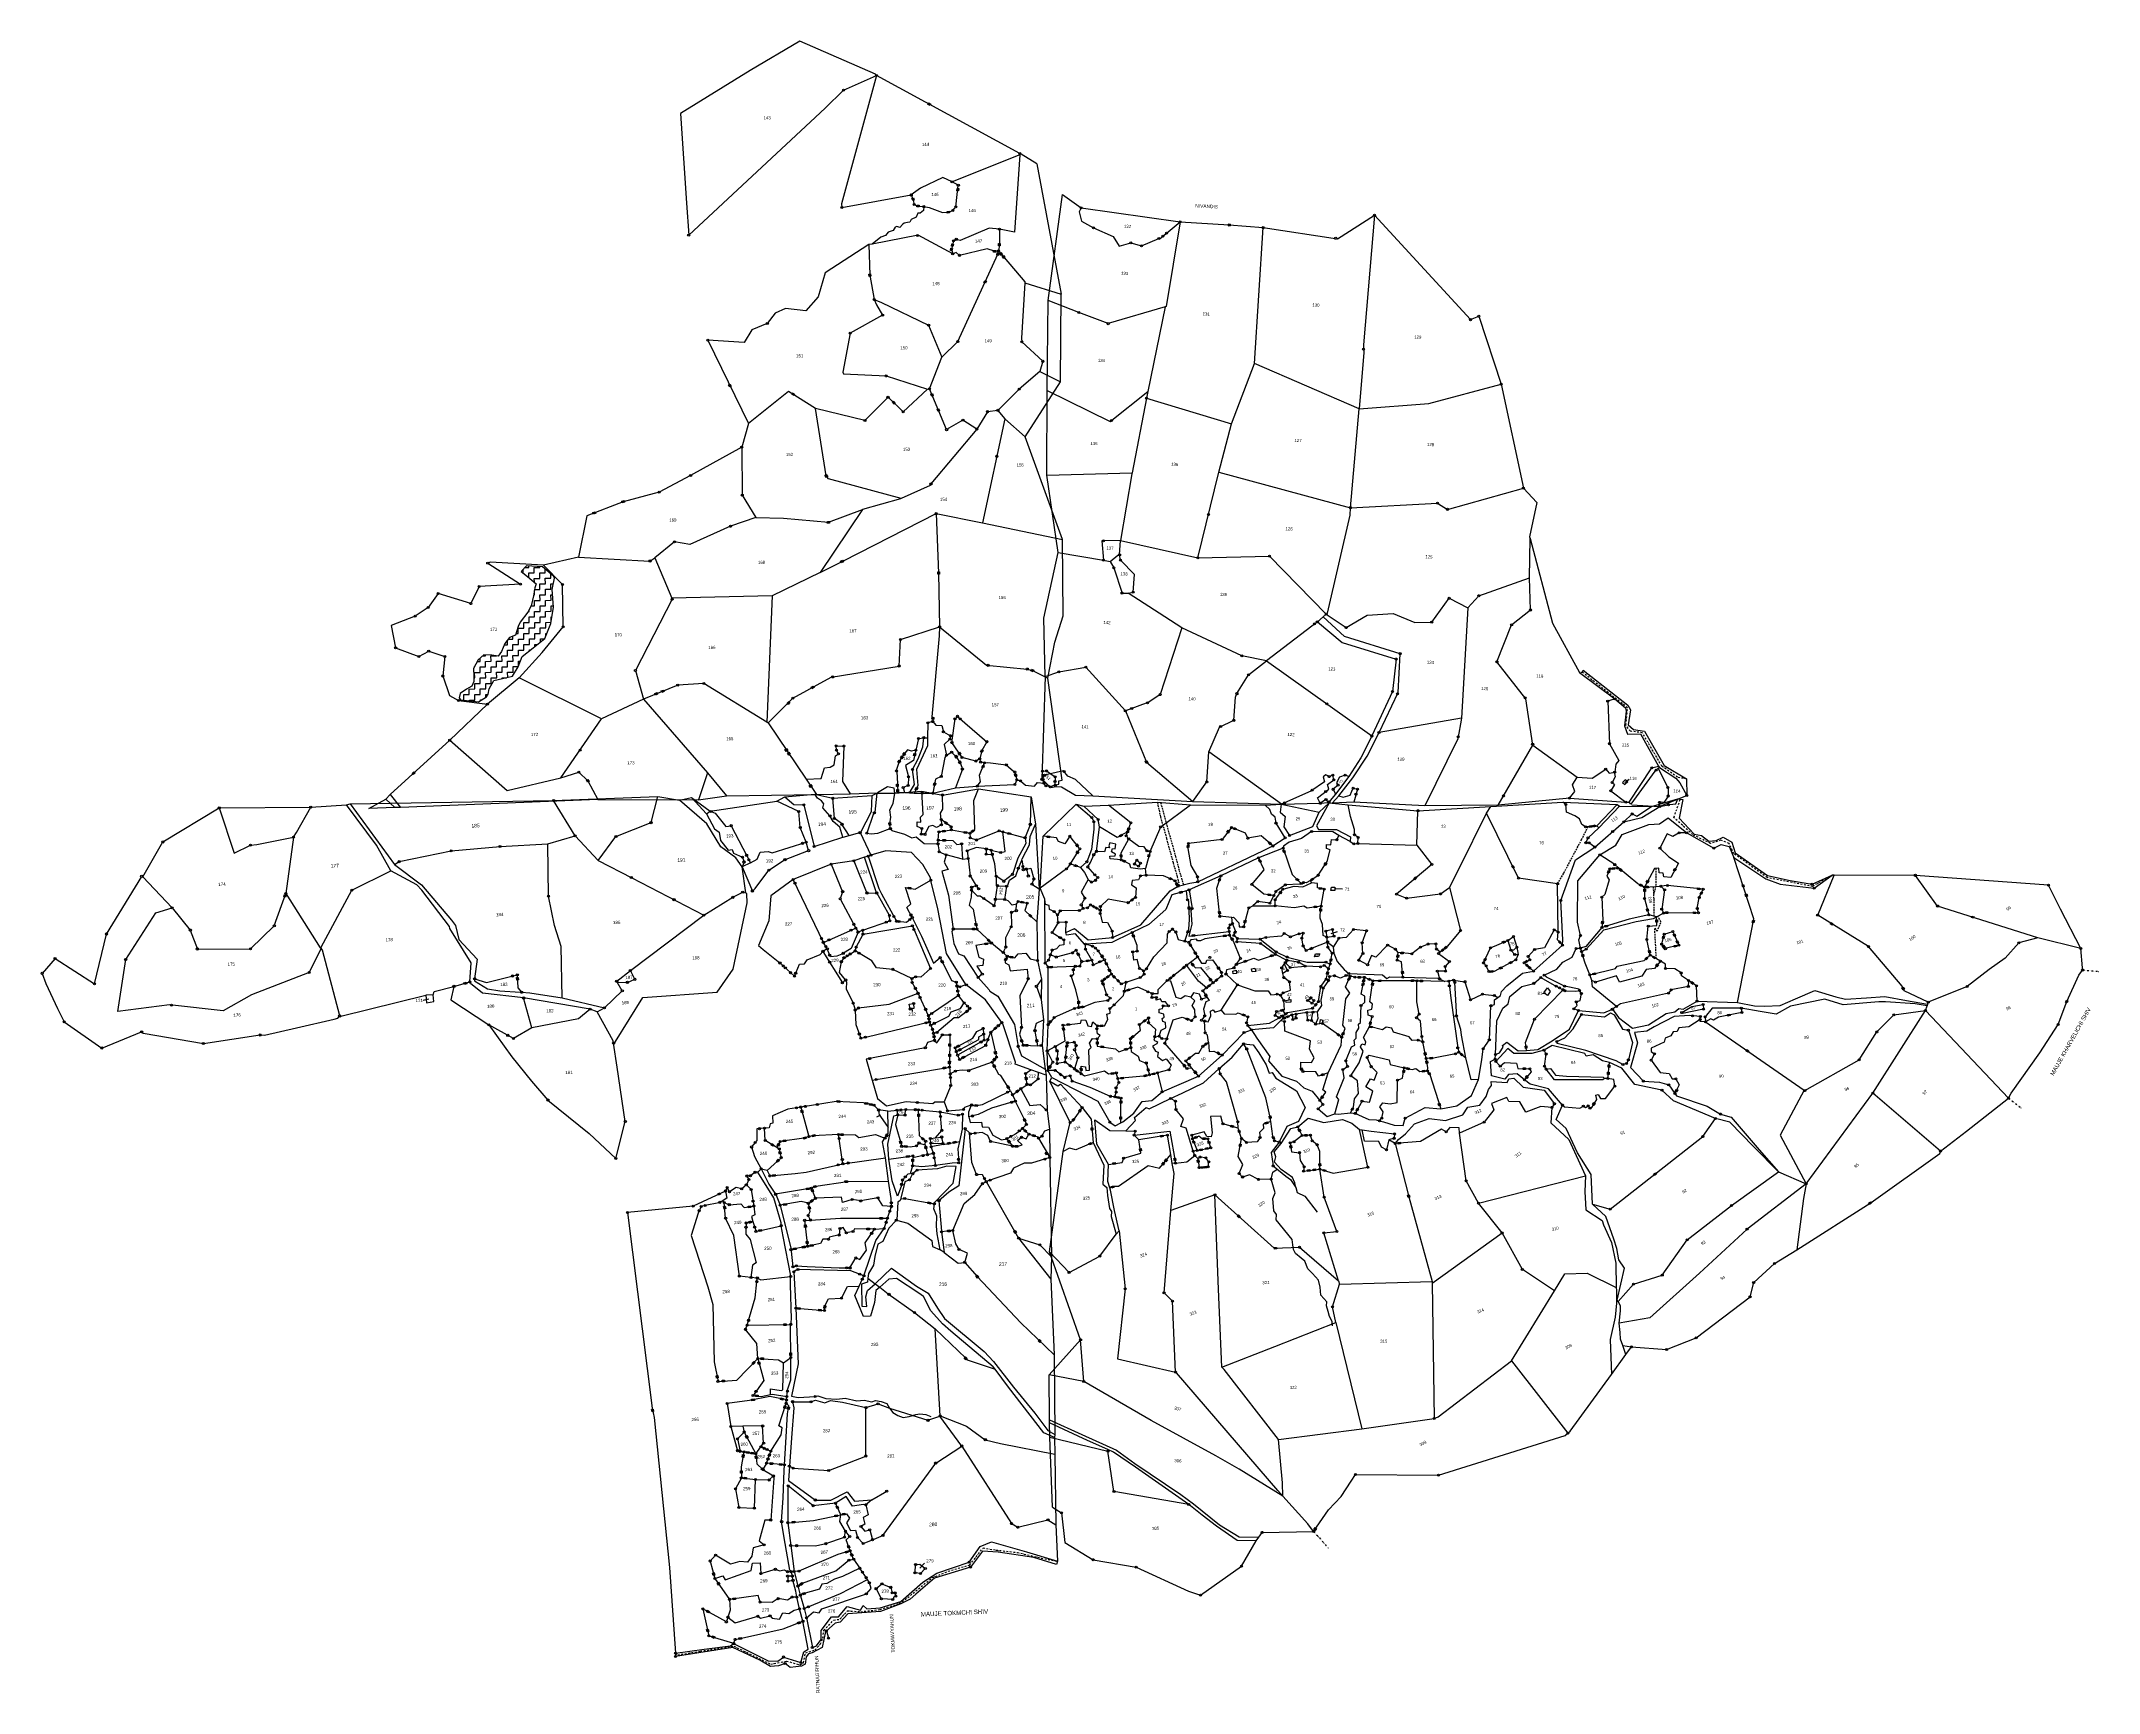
# Model space of a CAD drawing. Header units: metres. Extents: x 315549 to 321517, y 1890879 to 1895671.
import ezdxf

# ---------------------------------------------------------------- set-up
doc = ezdxf.new("R2010")
doc.units = ezdxf.units.M
doc.header["$MEASUREMENT"] = 0
for name, pattern in [('DASHDOT', [1, 0.5, -0.25, 0, -0.25]), ('DASHED', [0.75, 0.5, -0.25]), ('DIVIDE', [1.25, 0.5, -0.25, 0, -0.25, 0, -0.25])]:
    doc.linetypes.add(name, pattern=pattern)
for name, color, linetype in [('LINE_CARTTRACK', 2, 'DASHED'), ('LINE_FOOTPATH', 1, 'DASHED'), ('LINE_WATER', 4, 'Continuous'), ('OFF', 1, 'Continuous'), ('POLY_HATCH', 12, 'Continuous'), ('POLY_PARCEL', 6, 'Continuous'), ('POLY_ROAD', 30, 'Continuous'), ('POLY_WATER', 4, 'Continuous'), ('TEXT_MAPOUT', 7, 'Continuous'), ('TEXT_PARCEL', 7, 'Continuous'), ('V_BOUND_LINE', 7, 'Continuous'), ('V_BOUND_STREAM_LINE', 7, 'DASHDOT'), ('V_DIVIDE_LINE', 7, 'DIVIDE')]:
    doc.layers.add(name, color=color, linetype=linetype)
doc.styles.get("Standard").update_dxf_attribs({"font": 'arial.ttf'})
doc.styles.add('TEXT_MAP', font='')
doc.styles.get('TEXT_MAP').set_extended_font_data('Kruti Dev 050')

msp = doc.modelspace()

# ---------------------------------------------------------------- hatches: boundary and pattern name
for points in [[(318127.2, 1895484), (318129.5, 1895488.2), (318123.4, 1895491.6), (318121, 1895487.3)], [(318078.6, 1895216.3), (318074.1, 1895214.5), (318076.7, 1895208), (318081.2, 1895209.8)], [(318095.3, 1895189.6), (318095.8, 1895194.4), (318088.8, 1895195.2), (318088.3, 1895190.4)], [(318204.6, 1895236.6), (318209.4, 1895236.1), (318210.2, 1895243), (318205.4, 1895243.6)], [(318176.4, 1895176.8), (318176.8, 1895172), (318183.8, 1895172.5), (318183.4, 1895177.3)], [(318195, 1895081.8), (318190.3, 1895082.8), (318188.8, 1895076), (318193.5, 1895075)], [(318330.5, 1895083.4), (318325.6, 1895083.4), (318325.7, 1895076.4), (318330.5, 1895076.5)], [(318192.2, 1895068.8), (318187.5, 1895069.9), (318186, 1895063), (318190.7, 1895062)], [(318317.9, 1895058.9), (318317.5, 1895063.7), (318310.5, 1895063.1), (318310.9, 1895058.2)], [(318326.6, 1895056), (318321.8, 1895056.9), (318320.5, 1895050), (318325.3, 1895049.1)], [(318333.4, 1895048.8), (318337.1, 1895051.9), (318332.5, 1895057.2), (318328.9, 1895054.1)], [(318340.6, 1895040.4), (318344.3, 1895043.6), (318339.7, 1895048.9), (318336, 1895045.7)], [(317950.7, 1894987.5), (317955.5, 1894988.5), (317954, 1894995.3), (317949.3, 1894994.3)], [(318290.6, 1894974.7), (318286.2, 1894976.7), (318283.3, 1894970.3), (318287.7, 1894968.3)], [(317546.1, 1894667.4), (317550.5, 1894669.5), (317547.4, 1894675.8), (317543, 1894673.7)], [(317731.7, 1894642.3), (317734.3, 1894646.4), (317728.3, 1894650.2), (317725.8, 1894646.1)], [(318022.8, 1894617.8), (318026.1, 1894621.4), (318021, 1894626.2), (318017.7, 1894622.6)], [(318131.9, 1894640), (318136.4, 1894641.8), (318133.7, 1894648.3), (318129.2, 1894646.4)], [(318150.2, 1894596.7), (318154.6, 1894598.6), (318151.9, 1894605), (318147.4, 1894603.1)], [(317826.3, 1894405.1), (317830.2, 1894407.9), (317826.1, 1894413.6), (317822.2, 1894410.7)], [(317149.5, 1894303.1), (317151.3, 1894298.6), (317157.8, 1894301.2), (317156, 1894305.7)], [(317241, 1894333.3), (317239.7, 1894338), (317233, 1894336.1), (317234.2, 1894331.5)], [(317829.2, 1894277.6), (317828.9, 1894272.8), (317835.9, 1894272.3), (317836.2, 1894277.1)], [(317875.8, 1894160.6), (317873.6, 1894164.9), (317867.3, 1894161.8), (317869.5, 1894157.4)], [(318149.4, 1894124.3), (318154.2, 1894124.4), (318154, 1894131.4), (318149.2, 1894131.3)], [(318425.8, 1893841.3), (318428, 1893845.7), (318421.7, 1893848.7), (318419.6, 1893844.4)], [(317337, 1893776.2), (317335.2, 1893780.7), (317328.7, 1893778.1), (317330.5, 1893773.6)], [(317355.9, 1893783.9), (317354.1, 1893788.4), (317347.6, 1893785.7), (317349.4, 1893781.3)], [(317790.6, 1893795.5), (317788.3, 1893799.8), (317782.2, 1893796.4), (317784.5, 1893792.1)], [(317712.3, 1893750), (317715.8, 1893746.7), (317720.6, 1893751.8), (317717.1, 1893755.1)], [(317710.2, 1893610.5), (317714.2, 1893613.2), (317710.3, 1893619), (317706.3, 1893616.3)], [(317717.5, 1893599.7), (317721.6, 1893602.4), (317717.6, 1893608.2), (317713.6, 1893605.5)], [(318041.4, 1893582.7), (318037.4, 1893585.3), (318033.6, 1893579.4), (318037.7, 1893576.8)], [(318049.4, 1893594.7), (318045.5, 1893597.6), (318041.3, 1893591.9), (318045.2, 1893589.1)], [(318056.1, 1893603.7), (318052.2, 1893606.7), (318047.9, 1893601.1), (318051.8, 1893598.2)], [(318079.3, 1893598.2), (318084, 1893596.9), (318085.8, 1893603.7), (318081.1, 1893604.9)], [(318202.7, 1893590.6), (318206.8, 1893593.2), (318203, 1893599.1), (318198.9, 1893596.5)], [(318212.3, 1893608.2), (318208.3, 1893605.5), (318212.2, 1893599.7), (318216.2, 1893602.4)], [(318213.6, 1893582.6), (318209.6, 1893580), (318213.4, 1893574.1), (318217.4, 1893576.7)], [(318281.2, 1893613.3), (318276.8, 1893615.4), (318273.8, 1893609), (318278.2, 1893607)], [(318755.8, 1893583.6), (318751.4, 1893581.8), (318754, 1893575.3), (318758.5, 1893577.1)], [(316633.4, 1893547.6), (316630.1, 1893551.2), (316625, 1893546.5), (316628.2, 1893542.9)], [(317133.9, 1893520.7), (317138.2, 1893523), (317134.9, 1893529.1), (317130.6, 1893526.8)], [(318284.3, 1893568.8), (318279.8, 1893570.6), (318277.2, 1893564.2), (318281.7, 1893562.3)], [(318373.7, 1893537.2), (318378.3, 1893538.4), (318376.6, 1893545.2), (318371.9, 1893544)], [(317780.8, 1893505.9), (317784.8, 1893508.6), (317780.9, 1893514.4), (317776.9, 1893511.7)], [(318034.9, 1893515.6), (318030.1, 1893515.5), (318030.2, 1893508.5), (318035, 1893508.6)], [(318030.9, 1893492.7), (318035.8, 1893492.8), (318035.6, 1893499.8), (318030.8, 1893499.7)], [(318091.3, 1893504.5), (318086.9, 1893506.5), (318084, 1893500.1), (318088.5, 1893498.1)], [(318137.2, 1893512.3), (318142, 1893511.3), (318143.4, 1893518.2), (318138.7, 1893519.1)], [(318008.4, 1893396.1), (318013.3, 1893396.5), (318012.6, 1893403.7), (318007.7, 1893403.2)], [(318174.4, 1893398.5), (318177.4, 1893402.5), (318171.6, 1893406.8), (318168.7, 1893402.8)], [(318162.9, 1893381.1), (318163.7, 1893376.2), (318170.8, 1893377.4), (318170, 1893382.3)], [(318164.5, 1893355), (318164.3, 1893350.1), (318171.5, 1893349.9), (318171.7, 1893354.8)], [(318232.6, 1893372.2), (318233.5, 1893377.1), (318226.5, 1893378.4), (318225.6, 1893373.6)], [(318246.5, 1893378.9), (318249.5, 1893374.9), (318255.2, 1893379.2), (318252.3, 1893383.2)], [(318359.6, 1893368.8), (318360.9, 1893373.5), (318353.9, 1893375.4), (318352.7, 1893370.6)], [(318473.3, 1893359.7), (318473.9, 1893364.4), (318467.1, 1893365.3), (318466.5, 1893360.6)], [(318685.1, 1893365.9), (318682.8, 1893370), (318676.8, 1893366.7), (318679.1, 1893362.6)], [(318706.4, 1893387.8), (318701.9, 1893389.3), (318699.7, 1893382.9), (318704.1, 1893381.3)], [(318995.7, 1893379), (318992, 1893381.9), (318987.8, 1893376.5), (318991.5, 1893373.6)], [(319013.2, 1893382.5), (319014.9, 1893386.9), (319008.6, 1893389.4), (319006.8, 1893385)], [(319113.6, 1893339.5), (319116.9, 1893343), (319111.8, 1893347.6), (319108.6, 1893344.1)], [(320046.4, 1893390.7), (320046, 1893395.4), (320039.1, 1893394.7), (320039.6, 1893390)], [(320057.7, 1893392.8), (320056.1, 1893397.2), (320049.7, 1893394.9), (320051.3, 1893390.4)], [(318553.8, 1893333.6), (318557.5, 1893336.6), (318553.2, 1893341.9), (318549.5, 1893339)], [(318551, 1893316), (318555, 1893313.4), (318558.6, 1893319.2), (318554.6, 1893321.8)], [(318679, 1893303.3), (318683.7, 1893303.5), (318683.4, 1893310.3), (318678.7, 1893310.2)], [(318691.6, 1893288.4), (318693.7, 1893292.7), (318687.6, 1893295.7), (318685.5, 1893291.5)], [(318758.4, 1893305.2), (318763, 1893303.8), (318764.9, 1893310.4), (318760.4, 1893311.8)], [(318872.4, 1893331.5), (318877.1, 1893330.7), (318878.1, 1893337.5), (318873.5, 1893338.2)], [(319083.4, 1893288.2), (319087.6, 1893290.3), (319084.7, 1893296.4), (319080.4, 1893294.4)], [(319152.8, 1893316.1), (319157.3, 1893317.7), (319155, 1893324.1), (319150.5, 1893322.5)], [(319278.2, 1893285.2), (319274.2, 1893287.8), (319270.5, 1893282.1), (319274.5, 1893279.5)], [(318551.7, 1893275.2), (318553.4, 1893279.6), (318547, 1893282), (318545.3, 1893277.6)], [(318826.5, 1893237.4), (318828.3, 1893241.7), (318822, 1893244.4), (318820.2, 1893240)], [(318843.2, 1893229.7), (318839.1, 1893227.4), (318842.4, 1893221.4), (318846.5, 1893223.7)], [(318963.3, 1893235.1), (318967.8, 1893233.7), (318969.9, 1893240.2), (318965.4, 1893241.7)], [(319194.4, 1893234.7), (319196.6, 1893238.9), (319190.5, 1893242.1), (319188.3, 1893237.9)], [(319239.4, 1893238.6), (319236.7, 1893242.6), (319231, 1893238.7), (319233.7, 1893234.8)], [(319538.2, 1893242.3), (319535.1, 1893246), (319529.9, 1893241.6), (319532.9, 1893237.9)], [(319817.2, 1893271.3), (319821.5, 1893273.4), (319818.4, 1893279.5), (319814.2, 1893277.4)], [(320091.9, 1893259.4), (320096.2, 1893257.5), (320099, 1893263.8), (320094.6, 1893265.7)], [(320112.8, 1893268.5), (320112.3, 1893273.2), (320105.5, 1893272.4), (320106, 1893267.7)], [(320131.1, 1893262.2), (320134.2, 1893265.7), (320129, 1893270.2), (320125.9, 1893266.7)], [(320190.8, 1893218.5), (320192.9, 1893222.7), (320186.8, 1893225.8), (320184.6, 1893221.5)], [(320204.3, 1893230.7), (320208.5, 1893228.4), (320211.7, 1893234.5), (320207.5, 1893236.7)], [(320290.9, 1893268.5), (320286.8, 1893270.8), (320283.5, 1893264.8), (320287.7, 1893262.5)], [(320484, 1893216.4), (320488.5, 1893217.9), (320486.4, 1893224.4), (320481.9, 1893222.9)], [(316259.8, 1893193.7), (316255.1, 1893195.4), (316252.7, 1893188.6), (316257.4, 1893187)], [(318064.3, 1893216.7), (318063.4, 1893211.9), (318070.4, 1893210.6), (318071.3, 1893215.5)], [(318397.8, 1893169.6), (318398.7, 1893174.4), (318391.7, 1893175.8), (318390.7, 1893170.9)], [(318602.9, 1893156.7), (318605.2, 1893160.8), (318599.3, 1893164.2), (318596.9, 1893160.1)], [(318717.3, 1893179.9), (318714.6, 1893183.7), (318709, 1893179.7), (318711.8, 1893175.9)], [(318858.2, 1893200), (318857, 1893204.5), (318850.4, 1893202.8), (318851.6, 1893198.2)], [(319114.3, 1893191.1), (319114.9, 1893195.8), (319108.1, 1893196.7), (319107.5, 1893192)], [(319139.5, 1893199.5), (319143.3, 1893196.8), (319147.3, 1893202.3), (319143.5, 1893205.1)], [(319262.6, 1893210.2), (319263.1, 1893214.9), (319256.3, 1893215.7), (319255.8, 1893211)], [(320197, 1893204.2), (320201.8, 1893204.1), (320201.8, 1893211), (320197.1, 1893211)], [(320210.3, 1893214.9), (320210.1, 1893219.6), (320203.2, 1893219.3), (320203.5, 1893214.5)], [(320359.3, 1893209), (320359.9, 1893213.7), (320353, 1893214.4), (320352.5, 1893209.7)], [(320360.2, 1893196.9), (320364.5, 1893195), (320367.4, 1893201.2), (320363.1, 1893203.1)], [(320493, 1893188.8), (320497.5, 1893190.2), (320495.4, 1893196.7), (320490.9, 1893195.3)], [(318258.6, 1893104.1), (318263.4, 1893105), (318262.1, 1893112), (318257.2, 1893111.1)], [(318419.2, 1893129.1), (318422.6, 1893132.7), (318417.5, 1893137.6), (318414, 1893134)], [(318611.6, 1893151.8), (318613.9, 1893155.9), (318608, 1893159.3), (318605.6, 1893155.2)], [(318875.5, 1893152.2), (318880.3, 1893152.1), (318880.4, 1893159), (318875.6, 1893159)], [(318964.3, 1893139), (318969, 1893139.5), (318968.3, 1893146.3), (318963.6, 1893145.8)], [(319037.5, 1893114), (319042.1, 1893112.8), (319043.8, 1893119.4), (319039.3, 1893120.7)], [(319248.7, 1893157.1), (319248.1, 1893161.8), (319241.3, 1893160.9), (319241.9, 1893156.2)], [(319257.1, 1893147.3), (319261.9, 1893147.1), (319262.2, 1893153.9), (319257.5, 1893154.2)], [(320074.6, 1893110.6), (320079.3, 1893110.1), (320080.1, 1893116.9), (320075.4, 1893117.4)], [(320091.6, 1893101.6), (320090.7, 1893106.2), (320083.9, 1893104.9), (320084.8, 1893100.3)], [(320206.3, 1893146.5), (320210.9, 1893147.7), (320209.2, 1893154.3), (320204.6, 1893153.1)], [(320232.1, 1893114.5), (320236.8, 1893114.8), (320236.5, 1893121.6), (320231.8, 1893121.4)], [(320267.1, 1893140.4), (320267.1, 1893145.2), (320260.3, 1893145.2), (320260.2, 1893140.5)], [(320348.3, 1893139.7), (320348.4, 1893144.4), (320341.5, 1893144.5), (320341.5, 1893139.7)], [(320511.7, 1893113.6), (320516.4, 1893112.7), (320517.7, 1893119.5), (320513, 1893120.4)], [(320743.6, 1893106.2), (320746.1, 1893110.2), (320740.2, 1893113.8), (320737.7, 1893109.8)], [(321153.7, 1893126.2), (321155.1, 1893130.7), (321148.6, 1893132.8), (321147.1, 1893128.2)], [(318257.3, 1893092.5), (318257.3, 1893097.4), (318250.2, 1893097.4), (318250.2, 1893092.5)], [(318294, 1893050.3), (318293.2, 1893055.2), (318286.2, 1893054), (318287, 1893049.1)], [(318298.3, 1893057.5), (318301.7, 1893061.1), (318296.6, 1893066.1), (318293.1, 1893062.5)], [(318506.6, 1893067), (318508.3, 1893071.4), (318501.8, 1893073.8), (318500.2, 1893069.4)], [(318715.7, 1893070.9), (318720.1, 1893072.7), (318717.6, 1893079), (318713.2, 1893077.3)], [(318871.6, 1893084.6), (318876.1, 1893083), (318878.4, 1893089.5), (318873.9, 1893091.1)], [(318881.7, 1893044.8), (318885.8, 1893047.2), (318882.2, 1893053.1), (318878.2, 1893050.6)], [(318895, 1893074.2), (318894.5, 1893078.9), (318887.7, 1893078.1), (318888.2, 1893073.4)], [(318985.7, 1893073.2), (318985, 1893077.9), (318978.2, 1893077), (318978.9, 1893072.3)], [(319003.4, 1893061.6), (319007.3, 1893064.3), (319003.4, 1893069.9), (318999.5, 1893067.2)], [(319008.2, 1893083.5), (319012.6, 1893081.8), (319015.1, 1893088.2), (319010.7, 1893089.9)], [(319626.6, 1893041.6), (319623.5, 1893045.2), (319618.3, 1893040.7), (319621.3, 1893037.1)], [(319794.9, 1893056.1), (319793, 1893060.5), (319786.7, 1893057.8), (319788.6, 1893053.4)], [(319954.2, 1893052.7), (319957.6, 1893056), (319952.8, 1893060.9), (319949.4, 1893057.6)], [(320255.1, 1893039.9), (320258.8, 1893042.8), (320254.6, 1893048.2), (320250.8, 1893045.2)], [(320250.9, 1893067.9), (320255.5, 1893066.7), (320257.2, 1893073.3), (320252.6, 1893074.5)], [(320285, 1893073), (320289.4, 1893074.9), (320286.7, 1893081.2), (320282.3, 1893079.3)], [(320292.5, 1893043.9), (320291.4, 1893048.5), (320284.7, 1893046.9), (320285.9, 1893042.3)], [(320293.5, 1893053.4), (320297.8, 1893055.3), (320295.1, 1893061.6), (320290.8, 1893059.7)], [(318162.9, 1893004.7), (318158.4, 1893002.5), (318161.6, 1892996), (318166, 1892998.2)], [(318350.6, 1893009.4), (318346.2, 1893011.6), (318343, 1893005.1), (318347.5, 1893003)], [(318359.9, 1893016.8), (318359, 1893011.9), (318366, 1893010.6), (318366.9, 1893015.5)], [(318481.7, 1892982.3), (318481.6, 1892987), (318474.7, 1892986.8), (318474.9, 1892982.1)], [(318556.2, 1893017.5), (318560.4, 1893019.7), (318557.2, 1893025.8), (318553, 1893023.6)], [(318588.5, 1893001.5), (318587.4, 1893006.1), (318580.7, 1893004.4), (318581.9, 1892999.8)], [(318623.7, 1892999.5), (318621.8, 1893003.9), (318615.5, 1893001.1), (318617.4, 1892996.8)], [(318625.8, 1893011.7), (318629.7, 1893014.4), (318625.8, 1893020.1), (318621.9, 1893017.4)], [(318637.6, 1892990.4), (318641.9, 1892992.4), (318638.9, 1892998.6), (318634.6, 1892996.6)], [(318867.2, 1892983.7), (318864.3, 1892987.5), (318858.9, 1892983.3), (318861.8, 1892979.5)], [(318889.3, 1892987.5), (318892.8, 1892990.7), (318888.1, 1892995.7), (318884.6, 1892992.5)], [(318895.4, 1893021.4), (318899.8, 1893023.2), (318897.2, 1893029.5), (318892.9, 1893027.8)], [(318963.4, 1892977.4), (318967.3, 1892980.1), (318963.4, 1892985.7), (318959.5, 1892983)], [(319045.7, 1893000.8), (319044, 1893005.2), (319037.6, 1893002.8), (319039.2, 1892998.4)], [(319122.2, 1893016.5), (319120.7, 1893021), (319114.2, 1893018.9), (319115.7, 1893014.4)], [(319237.2, 1893037.6), (319235.5, 1893042), (319229.1, 1893039.5), (319230.9, 1893035.1)], [(319286.9, 1893002.3), (319291.5, 1893001.5), (319292.7, 1893008.2), (319288.1, 1893009)], [(319480.6, 1893013.1), (319485.3, 1893012.4), (319486.2, 1893019.2), (319481.5, 1893019.8)], [(319499.6, 1893022.8), (319500, 1893027.6), (319493.2, 1893028.2), (319492.8, 1893023.5)], [(319617.6, 1893034), (319614.6, 1893037.6), (319609.3, 1893033.1), (319612.4, 1893029.5)], [(319740.3, 1893008.5), (319736, 1893010.5), (319733.1, 1893004.3), (319737.4, 1893002.3)], [(319786.2, 1892980.8), (319784.7, 1892985.3), (319778.2, 1892983.1), (319779.7, 1892978.6)], [(319814.9, 1892997.1), (319812.6, 1893001.3), (319806.6, 1892998), (319808.9, 1892993.8)], [(319860.8, 1893000.4), (319858.6, 1893004.5), (319852.5, 1893001.3), (319854.7, 1892997.2)], [(319859.7, 1892985.1), (319862.9, 1892988.6), (319857.8, 1892993.2), (319854.6, 1892989.7)], [(319867.2, 1892978.4), (319870.4, 1892981.9), (319865.3, 1892986.5), (319862.1, 1892982.9)], [(320018.4, 1893014.8), (320023.1, 1893015.6), (320022, 1893022.3), (320017.3, 1893021.5)], [(320209, 1893010.3), (320205.8, 1893013.9), (320200.7, 1893009.3), (320203.9, 1893005.8)], [(320211.4, 1893025.8), (320216.1, 1893026.3), (320215.4, 1893033.1), (320210.7, 1893032.7)], [(320228.9, 1893008.9), (320231.3, 1893012.9), (320225.4, 1893016.4), (320223, 1893012.3)], [(320239.5, 1892991.2), (320235.8, 1892994.1), (320231.5, 1892988.8), (320235.2, 1892985.8)], [(316783.5, 1892936.5), (316782.1, 1892941.3), (316775.2, 1892939.4), (316776.6, 1892934.6)], [(316932.9, 1892954.4), (316928, 1892954.2), (316928.3, 1892947), (316933.2, 1892947.2)], [(318627.7, 1892931.6), (318632.2, 1892933.1), (318630, 1892939.6), (318625.5, 1892938.1)], [(318637.1, 1892949.4), (318634.4, 1892953.2), (318628.8, 1892949.2), (318631.6, 1892945.4)], [(318646.7, 1892956.3), (318644, 1892960.1), (318638.4, 1892956.2), (318641.2, 1892952.3)], [(318646.8, 1892971.3), (318651.1, 1892973.4), (318648.1, 1892979.5), (318643.8, 1892977.5)], [(318661.5, 1892952.4), (318664.8, 1892955.8), (318659.8, 1892960.6), (318656.5, 1892957.2)], [(318673.6, 1892940.7), (318676.9, 1892944.2), (318672, 1892948.9), (318668.7, 1892945.5)], [(318828.2, 1892952.9), (318825.1, 1892956.5), (318820, 1892952), (318823.1, 1892948.4)], [(318837.1, 1892960.2), (318834.2, 1892963.9), (318828.8, 1892959.7), (318831.7, 1892956)], [(318940.2, 1892930.2), (318937.3, 1892933.9), (318931.9, 1892929.7), (318934.8, 1892926)], [(318940.6, 1892943.9), (318944.3, 1892947), (318939.9, 1892952.2), (318936.2, 1892949.2)], [(318962.1, 1892947.2), (318959.2, 1892951), (318953.8, 1892946.8), (318956.7, 1892943)], [(319276.6, 1892963.9), (319281.2, 1892962.9), (319282.7, 1892969.6), (319278.1, 1892970.6)], [(319338.7, 1892948), (319343, 1892946.1), (319345.8, 1892952.3), (319341.5, 1892954.2)], [(319375.8, 1892952.6), (319375.8, 1892957.3), (319369, 1892957.4), (319368.9, 1892952.7)], [(319379.7, 1892931.7), (319384.3, 1892930.8), (319385.6, 1892937.5), (319381, 1892938.4)], [(319381.7, 1892942), (319386.3, 1892941.1), (319387.6, 1892947.9), (319383, 1892948.8)], [(319403.7, 1892945.3), (319405.5, 1892949.7), (319399.2, 1892952.3), (319397.4, 1892947.9)], [(319412.9, 1892938.1), (319408.2, 1892938.8), (319407.2, 1892932), (319411.9, 1892931.3)], [(319434.7, 1892942.4), (319434.7, 1892947.2), (319427.8, 1892947.1), (319427.8, 1892942.4)], [(319495, 1892965.5), (319499.7, 1892965.9), (319499, 1892972.8), (319494.3, 1892972.3)], [(319529.6, 1892942.6), (319529.7, 1892947.4), (319522.9, 1892947.5), (319522.8, 1892942.7)], [(319555.4, 1892942.1), (319555.5, 1892946.8), (319548.6, 1892947), (319548.5, 1892942.2)], [(319759.5, 1892969.8), (319759.1, 1892974.5), (319752.3, 1892973.9), (319752.7, 1892969.2)], [(320056.8, 1892963.6), (320055.6, 1892968.2), (320049, 1892966.5), (320050.1, 1892961.9)], [(320338.9, 1892934.6), (320341.6, 1892938.5), (320335.9, 1892942.4), (320333.3, 1892938.5)], [(320949.4, 1892918.4), (320953.4, 1892920.9), (320949.7, 1892926.7), (320945.7, 1892924.1)], [(318560.3, 1892885.4), (318555.5, 1892885.4), (318555.6, 1892878.5), (318560.3, 1892878.6)], [(318572.6, 1892867.7), (318571.2, 1892872.2), (318564.7, 1892870.2), (318566.1, 1892865.6)], [(318705.6, 1892916.6), (318704.2, 1892921.1), (318697.6, 1892919.1), (318699, 1892914.6)], [(318926.8, 1892898.4), (318930.8, 1892901), (318927, 1892906.7), (318923, 1892904.1)], [(319249.7, 1892876.4), (319246.2, 1892879.5), (319241.6, 1892874.4), (319245.2, 1892871.3)], [(321420.2, 1892882.5), (321424.6, 1892880.8), (321427.1, 1892887.2), (321422.7, 1892888.9)], [(318238.4, 1892856.7), (318235.4, 1892860.6), (318229.7, 1892856.3), (318232.7, 1892852.4)], [(318321.2, 1892807.9), (318317.9, 1892811.6), (318312.5, 1892806.9), (318315.8, 1892803.2)], [(318480.2, 1892827), (318476.6, 1892830.1), (318472.2, 1892824.8), (318475.8, 1892821.8)], [(318512.4, 1892801.2), (318517.1, 1892801.9), (318516.1, 1892808.7), (318511.4, 1892808)], [(318532.1, 1892815.8), (318531.6, 1892820.5), (318524.8, 1892819.7), (318525.3, 1892815)], [(318628, 1892812.6), (318627.2, 1892817.2), (318620.5, 1892816.2), (318621.2, 1892811.5)], [(318753.7, 1892829.1), (318751, 1892832.9), (318745.4, 1892828.9), (318748.2, 1892825.1)], [(318875.3, 1892830.1), (318877.3, 1892834.4), (318871.2, 1892837.4), (318869.1, 1892833.1)], [(319038.6, 1892842.1), (319040.5, 1892846.5), (319034.1, 1892849.1), (319032.3, 1892844.7)], [(319151.6, 1892857.4), (319150.7, 1892862.1), (319144, 1892860.7), (319144.9, 1892856)], [(319152.6, 1892841.6), (319151.2, 1892846.2), (319144.7, 1892844.2), (319146.1, 1892839.6)], [(319158.3, 1892835.6), (319156.4, 1892839.9), (319150.1, 1892837.2), (319152, 1892832.8)], [(319162.9, 1892849.1), (319160.4, 1892853.1), (319154.6, 1892849.4), (319157.1, 1892845.4)], [(319168.4, 1892840), (319166.5, 1892844.3), (319160.2, 1892841.6), (319162.1, 1892837.3)], [(319401.1, 1892818.8), (319405.8, 1892818.1), (319406.8, 1892824.8), (319402.1, 1892825.5)], [(319408.3, 1892808), (319409.5, 1892812.6), (319402.8, 1892814.3), (319401.7, 1892809.7)], [(320447.8, 1892843.8), (320446.8, 1892848.5), (320440.1, 1892847.1), (320441.1, 1892842.4)], [(318186.4, 1892761.9), (318181.5, 1892762), (318181.4, 1892754.8), (318186.4, 1892754.7)], [(318204.2, 1892755.3), (318206.4, 1892751), (318212.8, 1892754.3), (318210.5, 1892758.7)], [(318208.3, 1892744.9), (318210.7, 1892740.5), (318217, 1892743.9), (318214.6, 1892748.3)], [(318391.8, 1892766.5), (318396.5, 1892768.1), (318394.1, 1892774.9), (318389.4, 1892773.3)], [(318403.9, 1892760.2), (318403.8, 1892755.3), (318410.9, 1892755), (318411.1, 1892760)], [(318435, 1892766.6), (318439.9, 1892767.4), (318438.6, 1892774.5), (318433.8, 1892773.6)], [(318521.3, 1892752.5), (318526, 1892752), (318526.7, 1892758.8), (318522, 1892759.4)], [(318609.5, 1892760.6), (318614.3, 1892760.6), (318614.3, 1892767.5), (318609.6, 1892767.5)], [(318629.2, 1892750.3), (318629.8, 1892755), (318623.1, 1892755.9), (318622.4, 1892751.2)], [(318699.3, 1892744.9), (318697.8, 1892749.4), (318691.3, 1892747.1), (318692.9, 1892742.7)], [(318706.5, 1892761), (318711.3, 1892761.2), (318710.9, 1892768.1), (318706.2, 1892767.8)], [(318718.6, 1892782.6), (318715.6, 1892786.2), (318710.3, 1892781.9), (318713.4, 1892778.2)], [(318931, 1892761), (318928.3, 1892764.8), (318922.7, 1892760.8), (318925.5, 1892757)], [(319312.9, 1892784.3), (319315.6, 1892788.2), (319310, 1892792.1), (319307.3, 1892788.2)], [(319321.4, 1892789.1), (319325.7, 1892787.3), (319328.3, 1892793.6), (319323.9, 1892795.4)], [(319853.5, 1892748.8), (319858.2, 1892749.2), (319857.6, 1892756), (319852.8, 1892755.6)], [(318173, 1892690.2), (318172.1, 1892695.1), (318165.1, 1892693.9), (318165.9, 1892689)], [(318180.8, 1892704.4), (318185.8, 1892704.3), (318185.9, 1892711.5), (318180.9, 1892711.6)], [(318186.1, 1892732), (318181.1, 1892732), (318181.1, 1892724.9), (318186, 1892724.8)], [(318218.9, 1892723), (318221.2, 1892718.6), (318227.6, 1892721.9), (318225.3, 1892726.3)], [(318317.6, 1892717.3), (318313.9, 1892720.5), (318309.2, 1892715.1), (318312.9, 1892711.9)], [(318313.7, 1892701.8), (318309.4, 1892699.3), (318313, 1892693.1), (318317.3, 1892695.6)], [(318315.1, 1892732.2), (318320, 1892733.3), (318318.4, 1892740.3), (318313.5, 1892739.2)], [(318478.4, 1892696.3), (318474.4, 1892698.8), (318470.8, 1892693), (318474.8, 1892690.5)], [(318493.6, 1892738.2), (318498.2, 1892739.4), (318496.6, 1892746), (318492, 1892744.9)], [(318493.7, 1892714.5), (318498.4, 1892714.2), (318498.8, 1892721.1), (318494.1, 1892721.3)], [(318517.8, 1892720.3), (318522.5, 1892719.7), (318523.3, 1892726.6), (318518.6, 1892727.1)], [(318535.2, 1892693.9), (318537.9, 1892697.7), (318532.4, 1892701.7), (318529.6, 1892697.9)], [(318554.7, 1892679.9), (318557.4, 1892683.7), (318551.9, 1892687.7), (318549.1, 1892683.9)], [(318563.3, 1892684.3), (318568, 1892685.1), (318566.9, 1892691.9), (318562.2, 1892691.1)], [(318758.2, 1892682.6), (318762.8, 1892683.9), (318761, 1892690.5), (318756.5, 1892689.2)], [(318865.3, 1892694.6), (318868.9, 1892697.7), (318864.4, 1892702.8), (318860.8, 1892699.7)], [(318882.7, 1892720.4), (318879.7, 1892724.1), (318874.4, 1892719.8), (318877.4, 1892716.1)], [(318879, 1892696.8), (318882.7, 1892699.8), (318878.3, 1892705.1), (318874.7, 1892702.1)], [(318964.8, 1892730.4), (318967.7, 1892734.2), (318962.3, 1892738.4), (318959.4, 1892734.6)], [(319204.3, 1892684.5), (319208.3, 1892687), (319204.6, 1892692.8), (319200.6, 1892690.3)], [(319515.9, 1892686.9), (319516.9, 1892691.6), (319510.2, 1892693.1), (319509.2, 1892688.5)], [(319561.4, 1892729.3), (319566.1, 1892730.2), (319564.8, 1892736.9), (319560.1, 1892736)], [(319566, 1892705), (319570.6, 1892705.6), (319569.7, 1892712.4), (319565, 1892711.7)], [(319584, 1892718.2), (319583.7, 1892723), (319576.9, 1892722.6), (319577.1, 1892717.8)], [(319669.6, 1892727.4), (319672.7, 1892731), (319667.4, 1892735.4), (319664.4, 1892731.8)], [(319854.2, 1892687.3), (319854.4, 1892692.1), (319847.5, 1892692.4), (319847.3, 1892687.6)], [(320093.4, 1892694.2), (320098.1, 1892693.8), (320098.8, 1892700.6), (320094, 1892701)], [(320498.5, 1892738), (320501.2, 1892741.9), (320495.6, 1892745.8), (320492.9, 1892741.9)], [(318353.8, 1892632), (318357.9, 1892634.7), (318354.1, 1892640.7), (318349.9, 1892638.1)], [(318375.8, 1892624.3), (318378.6, 1892620.3), (318384.5, 1892624.4), (318381.6, 1892628.5)], [(318408.1, 1892665.5), (318403.1, 1892664.9), (318404.1, 1892657.8), (318409, 1892658.4)], [(318506.8, 1892669.5), (318509.6, 1892673.3), (318504.1, 1892677.4), (318501.3, 1892673.6)], [(318660, 1892674.2), (318659.2, 1892678.8), (318652.4, 1892677.6), (318653.3, 1892672.9)], [(318687.3, 1892660.8), (318686.8, 1892665.5), (318680, 1892664.8), (318680.5, 1892660.1)], [(318755.9, 1892668), (318755, 1892672.7), (318748.3, 1892671.4), (318749.2, 1892666.7)], [(318778.9, 1892673.5), (318777.7, 1892678.1), (318771, 1892676.4), (318772.2, 1892671.8)], [(318896.8, 1892675.3), (318900.5, 1892678.3), (318896.1, 1892683.6), (318892.5, 1892680.6)], [(319269.9, 1892671.3), (319268.5, 1892675.8), (319262, 1892673.7), (319263.4, 1892669.2)], [(319497.8, 1892678.8), (319502.5, 1892678.1), (319503.6, 1892684.8), (319498.9, 1892685.6)], [(319562.2, 1892680.7), (319561.9, 1892685.4), (319555, 1892684.9), (319555.4, 1892680.2)], [(319573.7, 1892671.7), (319578.1, 1892673.7), (319575.3, 1892679.9), (319570.9, 1892678)], [(319861.9, 1892666.6), (319858.2, 1892669.7), (319853.9, 1892664.4), (319857.5, 1892661.4)], [(320091.4, 1892673.2), (320096.2, 1892672.8), (320096.8, 1892679.6), (320092.1, 1892680.1)], [(320295.4, 1892628.6), (320291.1, 1892630.7), (320288.1, 1892624.5), (320292.3, 1892622.4)], [(317757, 1892569.8), (317752.2, 1892568.5), (317754.1, 1892561.6), (317758.9, 1892562.9)], [(317865, 1892592.1), (317865.3, 1892597.1), (317858.1, 1892597.5), (317857.8, 1892592.5)], [(317945.1, 1892585.7), (317946.2, 1892590.6), (317939.2, 1892592.2), (317938.2, 1892587.3)], [(317958.3, 1892582.8), (317959.4, 1892587.6), (317952.4, 1892589.2), (317951.3, 1892584.3)], [(318257.5, 1892585.8), (318257, 1892580.9), (318264.1, 1892580.2), (318264.6, 1892585.1)], [(318565.7, 1892569.4), (318562.1, 1892572.5), (318557.6, 1892567.3), (318561.2, 1892564.2)], [(318674.2, 1892603.2), (318675.6, 1892607.8), (318669, 1892609.7), (318667.6, 1892605.2)], [(318678.3, 1892590.2), (318683, 1892590.2), (318683.1, 1892597), (318678.4, 1892597.1)], [(319268.4, 1892608.5), (319264.6, 1892611.3), (319260.5, 1892605.8), (319264.4, 1892603)], [(319348, 1892570.5), (319352.2, 1892568.3), (319355.4, 1892574.4), (319351.2, 1892576.5)], [(319362.6, 1892569.1), (319366.8, 1892566.8), (319370.1, 1892572.9), (319365.9, 1892575.1)], [(319603, 1892581.7), (319607.5, 1892583.1), (319605.4, 1892589.6), (319600.9, 1892588.2)], [(320048.7, 1892585.8), (320052.8, 1892583.3), (320056.3, 1892589.2), (320052.3, 1892591.7)], [(318096.5, 1892558.5), (318091.6, 1892558.3), (318091.8, 1892551.1), (318096.8, 1892551.3)], [(318400.3, 1892537.2), (318404.9, 1892539), (318402.4, 1892545.7), (318397.8, 1892543.9)], [(318404.2, 1892505.3), (318407.5, 1892509), (318402.1, 1892513.8), (318398.9, 1892510.1)], [(318546.5, 1892542.5), (318542.9, 1892545.6), (318538.4, 1892540.4), (318542, 1892537.3)], [(318594.8, 1892511.4), (318599.5, 1892511.9), (318598.8, 1892518.7), (318594.1, 1892518.2)], [(318677.7, 1892543.5), (318682.4, 1892543.4), (318682.5, 1892550.3), (318677.7, 1892550.3)], [(319005.9, 1892519.4), (319007.2, 1892524), (319000.7, 1892525.8), (318999.4, 1892521.3)], [(319022.4, 1892504), (319026.9, 1892505.5), (319024.8, 1892512), (319020.3, 1892510.6)], [(319106.8, 1892531.4), (319105.3, 1892535.9), (319098.8, 1892533.7), (319100.3, 1892529.2)], [(319111.4, 1892545.8), (319116.1, 1892546.5), (319115.2, 1892553.2), (319110.5, 1892552.6)], [(319197.9, 1892507.2), (319202.1, 1892509.4), (319199.1, 1892515.5), (319194.8, 1892513.3)], [(317668, 1892472.9), (317665.4, 1892468.7), (317671.5, 1892465), (317674.1, 1892469.2)], [(317691, 1892471.3), (317686.7, 1892473.6), (317683.3, 1892467.4), (317687.6, 1892465)], [(317690.3, 1892442), (317695.2, 1892443), (317693.7, 1892450), (317688.8, 1892449)], [(317700.7, 1892482.4), (317701.4, 1892477.5), (317708.5, 1892478.4), (317707.8, 1892483.3)], [(317768.3, 1892487.9), (317766.8, 1892492.6), (317760, 1892490.4), (317761.5, 1892485.7)], [(317785.7, 1892497.4), (317786.6, 1892492.5), (317793.6, 1892493.8), (317792.7, 1892498.7)], [(317868.2, 1892501.3), (317868.1, 1892496.3), (317875.2, 1892496.2), (317875.3, 1892501.1)], [(318005.9, 1892497.8), (318001.8, 1892500.6), (317997.7, 1892494.7), (318001.8, 1892491.9)], [(318042.9, 1892480.3), (318038.2, 1892478.9), (318040.2, 1892472), (318044.9, 1892473.4)], [(318053.3, 1892466.9), (318052.9, 1892461.9), (318060, 1892461.4), (318060.4, 1892466.4)], [(318105, 1892490.7), (318101.8, 1892486.9), (318107.2, 1892482.3), (318110.4, 1892486)], [(318116.4, 1892465.6), (318111.5, 1892464.5), (318113.2, 1892457.5), (318118, 1892458.6)], [(318185.5, 1892471.5), (318184.6, 1892476.3), (318177.6, 1892475.1), (318178.4, 1892470.2)], [(318202.4, 1892474.6), (318201.5, 1892479.5), (318194.4, 1892478.2), (318195.3, 1892473.3)], [(318356, 1892482.8), (318352.1, 1892479.8), (318356.4, 1892474.1), (318360.4, 1892477.1)], [(318381.5, 1892462.6), (318381.4, 1892467.5), (318374.3, 1892467.5), (318374.3, 1892462.5)], [(318430.9, 1892492.3), (318432.4, 1892497), (318425.5, 1892499.1), (318424.1, 1892494.4)], [(318465.2, 1892440.2), (318469.2, 1892443.1), (318464.9, 1892448.9), (318461, 1892445.9)], [(318596.1, 1892470.9), (318594.5, 1892475.4), (318588, 1892473.1), (318589.6, 1892468.6)], [(318735.5, 1892450.8), (318740.2, 1892451.5), (318739.2, 1892458.3), (318734.5, 1892457.5)], [(318802.8, 1892492.9), (318802.1, 1892497.5), (318795.3, 1892496.4), (318796.1, 1892491.7)], [(318890.8, 1892472.8), (318895.2, 1892474.6), (318892.6, 1892480.9), (318888.2, 1892479.1)], [(318901.7, 1892489.8), (318899.7, 1892494.1), (318893.5, 1892491.3), (318895.5, 1892487)], [(318916.7, 1892453), (318915.8, 1892457.6), (318909.1, 1892456.2), (318910, 1892451.6)], [(318925.3, 1892484.1), (318925.5, 1892488.9), (318918.6, 1892489.2), (318918.4, 1892484.4)], [(318934, 1892456.5), (318933.1, 1892461.1), (318926.3, 1892459.8), (318927.3, 1892455.1)], [(318934.8, 1892472), (318939.3, 1892473.5), (318937.2, 1892480), (318932.7, 1892478.6)], [(319023.8, 1892465.1), (319028.5, 1892464.2), (319029.7, 1892470.9), (319025.1, 1892471.8)], [(319121.7, 1892485.9), (319126.1, 1892487.6), (319123.6, 1892494), (319119.2, 1892492.2)], [(319171.3, 1892459.4), (319176, 1892460.2), (319174.9, 1892466.9), (319170.2, 1892466.2)], [(319221.2, 1892494.3), (319221, 1892499), (319214.1, 1892498.7), (319214.3, 1892494)], [(319491.3, 1892471.6), (319490.9, 1892476.4), (319484.1, 1892475.8), (319484.4, 1892471.1)], [(317690.2, 1892423.9), (317686.8, 1892427.6), (317681.5, 1892422.7), (317684.9, 1892419.1)], [(318066.9, 1892433.2), (318066.2, 1892438.1), (318059.1, 1892437.1), (318059.8, 1892432.2)], [(318079.3, 1892427.6), (318074.3, 1892427.7), (318074.2, 1892420.6), (318079.2, 1892420.5)], [(318664.8, 1892412.7), (318664.2, 1892417.4), (318657.4, 1892416.5), (318658, 1892411.8)], [(318799.3, 1892413.1), (318803, 1892410.1), (318807.3, 1892415.4), (318803.7, 1892418.4)], [(318815.4, 1892425.3), (318811.8, 1892428.3), (318807.4, 1892423), (318811.1, 1892420)], [(318835.6, 1892422.4), (318840.3, 1892423.2), (318839.1, 1892430), (318834.4, 1892429.2)], [(318902.7, 1892417.9), (318907.4, 1892418.7), (318906.3, 1892425.5), (318901.6, 1892424.7)], [(318919.5, 1892401.5), (318919.1, 1892406.2), (318912.3, 1892405.6), (318912.7, 1892400.9)], [(318929.8, 1892402.3), (318929.4, 1892407.1), (318922.6, 1892406.5), (318923, 1892401.8)], [(319229.3, 1892392.9), (319228.7, 1892397.6), (319221.9, 1892396.8), (319222.5, 1892392)], [(319245.1, 1892394.7), (319244.5, 1892399.5), (319237.7, 1892398.6), (319238.3, 1892393.9)], [(319255.5, 1892407), (319260.2, 1892407.7), (319259.3, 1892414.5), (319254.6, 1892413.8)], [(319273.4, 1892391.2), (319274.8, 1892395.8), (319268.2, 1892397.8), (319266.8, 1892393.2)], [(317519.8, 1892325.8), (317517.7, 1892330.2), (317511.2, 1892327.2), (317513.3, 1892322.7)], [(317670.5, 1892382), (317671, 1892377.1), (317678.1, 1892377.7), (317677.7, 1892382.7)], [(317776.9, 1892339.8), (317776.1, 1892344.7), (317769, 1892343.5), (317769.8, 1892338.6)], [(317784.9, 1892331.8), (317789.5, 1892333.6), (317786.9, 1892340.2), (317782.3, 1892338.4)], [(317789.4, 1892348.7), (317791.3, 1892344.1), (317797.9, 1892346.8), (317796, 1892351.4)], [(317887.9, 1892360), (317887.5, 1892364.9), (317880.3, 1892364.4), (317880.7, 1892359.4)], [(318660.7, 1892346), (318659.2, 1892350.5), (318652.7, 1892348.3), (318654.2, 1892343.8)], [(320233.9, 1892384.4), (320231, 1892388.1), (320225.6, 1892383.9), (320228.5, 1892380.2)], [(317532.9, 1892291), (317528.1, 1892289.9), (317529.6, 1892282.9), (317534.4, 1892284)], [(317607.5, 1892287.6), (317606.7, 1892292.4), (317599.6, 1892291.2), (317600.5, 1892286.4)], [(317702.5, 1892298.1), (317703.4, 1892293.2), (317710.4, 1892294.4), (317709.6, 1892299.3)], [(317778.8, 1892290.6), (317774, 1892289.5), (317775.6, 1892282.5), (317780.4, 1892283.6)], [(317787.7, 1892306), (317784.8, 1892310), (317779, 1892305.9), (317781.9, 1892301.8)], [(318128.1, 1892297.3), (318129, 1892302.2), (318122, 1892303.5), (318121.1, 1892298.6)], [(319513.8, 1892316.1), (319518.4, 1892317.3), (319516.6, 1892324), (319512.1, 1892322.7)], [(320857.4, 1892299.8), (320854.7, 1892303.7), (320849.1, 1892299.8), (320851.8, 1892295.9)], [(317609.1, 1892243.9), (317607.2, 1892248.4), (317600.6, 1892245.6), (317602.5, 1892241.1)], [(317630.2, 1892222.2), (317631.3, 1892217.4), (317638.3, 1892219), (317637.2, 1892223.8)], [(317767.4, 1892237.3), (317762.5, 1892236.7), (317763.4, 1892229.6), (317768.3, 1892230.2)], [(317951.1, 1892222.1), (317951.2, 1892227), (317944, 1892227.2), (317943.9, 1892222.2)], [(317989, 1892253.8), (317988.9, 1892258.7), (317981.8, 1892258.7), (317981.8, 1892253.7)], [(318177.8, 1892221.2), (318178.3, 1892216.3), (318185.4, 1892217.1), (318184.9, 1892222)], [(318373.9, 1892221), (318369.6, 1892218.5), (318373.2, 1892212.3), (318377.5, 1892214.8)], [(319023.3, 1892257.7), (319026.5, 1892261.2), (319021.4, 1892265.8), (319018.2, 1892262.3)], [(317730.9, 1892169), (317731.9, 1892164.1), (317738.9, 1892165.6), (317737.9, 1892170.4)], [(317764.5, 1892170.7), (317763.5, 1892175.6), (317756.5, 1892174.1), (317757.4, 1892169.3)], [(317769, 1892181.8), (317773.9, 1892182.4), (317773.1, 1892189.5), (317768.2, 1892188.9)], [(317779.7, 1892178.8), (317780.7, 1892174), (317787.7, 1892175.4), (317786.8, 1892180.3)], [(319132.5, 1892167), (319132.3, 1892171.7), (319125.5, 1892171.4), (319125.6, 1892166.7)], [(318264.7, 1892082.4), (318268.3, 1892085.8), (318263.4, 1892091), (318259.8, 1892087.6)], [(317742.9, 1891997), (317742.5, 1891992.1), (317749.6, 1891991.6), (317750, 1891996.5)], [(317811.1, 1891986.9), (317811.5, 1891991.8), (317804.4, 1891992.3), (317804, 1891987.4)], [(317819.1, 1891995.7), (317824, 1891995.3), (317824.7, 1892002.4), (317819.7, 1892002.9)], [(317709.9, 1891945.2), (317709.8, 1891950.1), (317702.6, 1891949.9), (317702.7, 1891945)], [(317720.5, 1891858.3), (317725.5, 1891858.4), (317725.4, 1891865.5), (317720.5, 1891865.5)], [(318231, 1891845.7), (318234.7, 1891849), (318230, 1891854.3), (318226.3, 1891851.1)], [(318445.9, 1891895.8), (318449.3, 1891899.4), (318444.2, 1891904.4), (318440.7, 1891900.8)], [(317507.8, 1891791.7), (317512.7, 1891792.7), (317511.3, 1891799.7), (317506.4, 1891798.8)], [(317619.5, 1891837.4), (317616, 1891840.8), (317611, 1891835.7), (317614.5, 1891832.3)], [(317632.8, 1891839.7), (317628, 1891838.4), (317629.9, 1891831.5), (317634.7, 1891832.8)], [(317636.5, 1891851.2), (317636.2, 1891846.2), (317643.4, 1891845.8), (317643.7, 1891850.7)], [(317523.7, 1891786.1), (317524, 1891781.1), (317531.2, 1891781.6), (317530.8, 1891786.6)], [(317617.7, 1891727.7), (317616.8, 1891732.5), (317609.7, 1891731.2), (317610.7, 1891726.3)], [(317628.2, 1891737.8), (317628.8, 1891742.7), (317621.6, 1891743.5), (317621.1, 1891738.6)], [(317700, 1891728.5), (317701, 1891733.4), (317694, 1891734.8), (317693, 1891729.9)], [(317320.7, 1891694.3), (317325.5, 1891695.3), (317324.1, 1891702.4), (317319.3, 1891701.4)], [(317708.9, 1891711.7), (317703.9, 1891711.9), (317703.5, 1891704.8), (317708.5, 1891704.5)], [(317719.8, 1891708.3), (317714.9, 1891709.2), (317713.7, 1891702.1), (317718.6, 1891701.3)], [(317596.1, 1891626.3), (317591.7, 1891623.9), (317595.1, 1891617.6), (317599.5, 1891619.9)], [(317588.2, 1891569.5), (317583.3, 1891570.4), (317582, 1891563.3), (317586.9, 1891562.5)], [(317595.9, 1891579.8), (317594.9, 1891575), (317601.9, 1891573.5), (317602.9, 1891578.4)], [(317614, 1891571.5), (317615, 1891576.3), (317608, 1891577.8), (317607, 1891572.9)], [(317624.8, 1891566.7), (317619.9, 1891566.2), (317620.6, 1891559), (317625.5, 1891559.5)], [(317664.7, 1891571.7), (317660.1, 1891573.4), (317657.6, 1891566.7), (317662.3, 1891565)], [(317577, 1891516.6), (317582, 1891516.7), (317581.8, 1891523.8), (317576.9, 1891523.7)], [(317587.7, 1891505), (317587.3, 1891500.1), (317594.5, 1891499.5), (317594.9, 1891504.4)], [(317643.6, 1891523.6), (317646.2, 1891527.9), (317640.1, 1891531.6), (317637.5, 1891527.4)], [(317670.6, 1891541.5), (317671.1, 1891546.5), (317663.9, 1891547.1), (317663.5, 1891542.2)], [(317697.7, 1891539), (317698.2, 1891543.9), (317691.1, 1891544.6), (317690.6, 1891539.7)], [(317727.4, 1891376.6), (317727.8, 1891371.6), (317735, 1891372.3), (317734.5, 1891377.2)], [(317859, 1891391.3), (317858, 1891396.1), (317851, 1891394.7), (317851.9, 1891389.9)], [(317859.1, 1891421.6), (317854.6, 1891419.6), (317857.5, 1891413.1), (317862, 1891415.1)], [(317881.2, 1891395.7), (317880.2, 1891400.6), (317873.2, 1891399.2), (317874.2, 1891394.3)], [(319248.3, 1891356.1), (319244.4, 1891358.8), (319240.5, 1891353.2), (319244.4, 1891350.5)], [(317889.7, 1891287), (317888.2, 1891291.7), (317881.4, 1891289.6), (317882.9, 1891284.8)], [(317889.7, 1891299.1), (317894.4, 1891300.8), (317892, 1891307.5), (317887.3, 1891305.9)], [(317901, 1891283.9), (317896.4, 1891281.9), (317899.2, 1891275.3), (317903.8, 1891277.3)], [(317497.8, 1891219.9), (317502.6, 1891221.1), (317500.7, 1891228.1), (317495.9, 1891226.8)], [(317513.3, 1891200.3), (317509.3, 1891197.4), (317513.4, 1891191.6), (317517.5, 1891194.5)], [(317749.5, 1891195.4), (317752, 1891191.1), (317758.2, 1891194.7), (317755.7, 1891199)], [(317555.3, 1891154.3), (317556, 1891149.4), (317563.1, 1891150.4), (317562.4, 1891155.3)], [(317756.6, 1891168.5), (317757.9, 1891163.7), (317764.8, 1891165.6), (317763.5, 1891170.3)], [(317481.2, 1891118.8), (317478.7, 1891114.5), (317485, 1891111), (317487.4, 1891115.3)], [(317751, 1891081.5), (317749.2, 1891086.2), (317742.5, 1891083.6), (317744.3, 1891079)], [(317480.5, 1891055.9), (317485.4, 1891057), (317483.8, 1891064), (317479, 1891062.9)], [(317496.6, 1891044.4), (317494.7, 1891039.8), (317501.3, 1891037.1), (317503.2, 1891041.7)], [(317572.2, 1891038.8), (317573.3, 1891034), (317580.2, 1891035.5), (317579.2, 1891040.3)]]:
    msp.add_hatch(color=256).paths.add_polyline_path(points)

# ---------------------------------------------------------------- linework, layer by layer
for p, q in [((318121, 1895487.3), (318123.4, 1895491.6)), ((318123.4, 1895491.6), (318129.5, 1895488.2)), ((318127.2, 1895484), (318121, 1895487.3)), ((318129.5, 1895488.2), (318127.2, 1895484)), ((318074.1, 1895214.5), (318078.6, 1895216.3)), ((318076.7, 1895208), (318074.1, 1895214.5)), ((318081.2, 1895209.8), (318076.7, 1895208)), ((318078.6, 1895216.3), (318081.2, 1895209.8)), ((318088.3, 1895190.4), (318088.8, 1895195.2)), ((318088.8, 1895195.2), (318095.8, 1895194.4)), ((318095.8, 1895194.4), (318095.3, 1895189.6)), ((318204.6, 1895236.6), (318205.4, 1895243.6)), ((318209.4, 1895236.1), (318204.6, 1895236.6)), ((318205.4, 1895243.6), (318210.2, 1895243)), ((318210.2, 1895243), (318209.4, 1895236.1)), ((318095.3, 1895189.6), (318088.3, 1895190.4)), ((318176.4, 1895176.8), (318183.4, 1895177.3)), ((318176.8, 1895172), (318176.4, 1895176.8)), ((318183.8, 1895172.5), (318176.8, 1895172)), ((318183.4, 1895177.3), (318183.8, 1895172.5)), ((318188.8, 1895076), (318190.3, 1895082.8)), ((318193.5, 1895075), (318188.8, 1895076)), ((318190.3, 1895082.8), (318195, 1895081.8)), ((318195, 1895081.8), (318193.5, 1895075)), ((318325.7, 1895076.4), (318325.6, 1895083.4)), ((318325.6, 1895083.4), (318330.5, 1895083.4)), ((318330.5, 1895076.5), (318325.7, 1895076.4)), ((318330.5, 1895083.4), (318330.5, 1895076.5)), ((318186, 1895063), (318187.5, 1895069.9)), ((318190.7, 1895062), (318186, 1895063)), ((318187.5, 1895069.9), (318192.2, 1895068.8)), ((318192.2, 1895068.8), (318190.7, 1895062)), ((318310.5, 1895063.1), (318317.5, 1895063.7)), ((318310.9, 1895058.2), (318310.5, 1895063.1)), ((318317.9, 1895058.9), (318310.9, 1895058.2)), ((318317.5, 1895063.7), (318317.9, 1895058.9)), ((318320.5, 1895050), (318321.8, 1895056.9)), ((318325.3, 1895049.1), (318320.5, 1895050)), ((318321.8, 1895056.9), (318326.6, 1895056)), ((318326.6, 1895056), (318325.3, 1895049.1)), ((318328.9, 1895054.1), (318332.5, 1895057.2)), ((318333.4, 1895048.8), (318328.9, 1895054.1)), ((318332.5, 1895057.2), (318337.1, 1895051.9)), ((318337.1, 1895051.9), (318333.4, 1895048.8)), ((318336, 1895045.7), (318339.7, 1895048.9)), ((318340.6, 1895040.4), (318336, 1895045.7)), ((318339.7, 1895048.9), (318344.3, 1895043.6)), ((318344.3, 1895043.6), (318340.6, 1895040.4)), ((317949.3, 1894994.3), (317954, 1894995.3)), ((317950.7, 1894987.5), (317949.3, 1894994.3)), ((317955.5, 1894988.5), (317950.7, 1894987.5)), ((317954, 1894995.3), (317955.5, 1894988.5)), ((318283.3, 1894970.3), (318286.2, 1894976.7)), ((318287.7, 1894968.3), (318283.3, 1894970.3)), ((318286.2, 1894976.7), (318290.6, 1894974.7)), ((318290.6, 1894974.7), (318287.7, 1894968.3)), ((317543, 1894673.7), (317547.4, 1894675.8)), ((317546.1, 1894667.4), (317543, 1894673.7)), ((317550.5, 1894669.5), (317546.1, 1894667.4)), ((317547.4, 1894675.8), (317550.5, 1894669.5)), ((317725.8, 1894646.1), (317728.3, 1894650.2)), ((317731.7, 1894642.3), (317725.8, 1894646.1)), ((317728.3, 1894650.2), (317734.3, 1894646.4)), ((317734.3, 1894646.4), (317731.7, 1894642.3)), ((318017.7, 1894622.6), (318021, 1894626.2)), ((318022.8, 1894617.8), (318017.7, 1894622.6)), ((318021, 1894626.2), (318026.1, 1894621.4)), ((318026.1, 1894621.4), (318022.8, 1894617.8)), ((318129.2, 1894646.4), (318133.7, 1894648.3)), ((318131.9, 1894640), (318129.2, 1894646.4)), ((318136.4, 1894641.8), (318131.9, 1894640)), ((318133.7, 1894648.3), (318136.4, 1894641.8)), ((318147.4, 1894603.1), (318151.9, 1894605)), ((318150.2, 1894596.7), (318147.4, 1894603.1)), ((318154.6, 1894598.6), (318150.2, 1894596.7)), ((318151.9, 1894605), (318154.6, 1894598.6)), ((317822.2, 1894410.7), (317826.1, 1894413.6)), ((317826.3, 1894405.1), (317822.2, 1894410.7)), ((317826.1, 1894413.6), (317830.2, 1894407.9)), ((317830.2, 1894407.9), (317826.3, 1894405.1)), ((317149.5, 1894303.1), (317156, 1894305.7)), ((317151.3, 1894298.6), (317149.5, 1894303.1)), ((317157.8, 1894301.2), (317151.3, 1894298.6)), ((317156, 1894305.7), (317157.8, 1894301.2)), ((317233, 1894336.1), (317239.7, 1894338)), ((317234.2, 1894331.5), (317233, 1894336.1)), ((317241, 1894333.3), (317234.2, 1894331.5)), ((317239.7, 1894338), (317241, 1894333.3)), ((317828.9, 1894272.8), (317829.2, 1894277.6)), ((317835.9, 1894272.3), (317828.9, 1894272.8)), ((317829.2, 1894277.6), (317836.2, 1894277.1)), ((317836.2, 1894277.1), (317835.9, 1894272.3)), ((317867.3, 1894161.8), (317873.6, 1894164.9)), ((317869.5, 1894157.4), (317867.3, 1894161.8)), ((317875.8, 1894160.6), (317869.5, 1894157.4)), ((317873.6, 1894164.9), (317875.8, 1894160.6)), ((318149.2, 1894131.3), (318154, 1894131.4)), ((318149.4, 1894124.3), (318149.2, 1894131.3)), ((318154.2, 1894124.4), (318149.4, 1894124.3)), ((318154, 1894131.4), (318154.2, 1894124.4)), ((318419.6, 1893844.4), (318421.7, 1893848.7)), ((318425.8, 1893841.3), (318419.6, 1893844.4)), ((318421.7, 1893848.7), (318428, 1893845.7)), ((318428, 1893845.7), (318425.8, 1893841.3)), ((317328.7, 1893778.1), (317335.2, 1893780.7)), ((317330.5, 1893773.6), (317328.7, 1893778.1)), ((317337, 1893776.2), (317330.5, 1893773.6)), ((317335.2, 1893780.7), (317337, 1893776.2)), ((317347.6, 1893785.7), (317354.1, 1893788.4)), ((317349.4, 1893781.3), (317347.6, 1893785.7)), ((317355.9, 1893783.9), (317349.4, 1893781.3)), ((317354.1, 1893788.4), (317355.9, 1893783.9)), ((317782.2, 1893796.4), (317788.3, 1893799.8)), ((317784.5, 1893792.1), (317782.2, 1893796.4)), ((317790.6, 1893795.5), (317784.5, 1893792.1)), ((317788.3, 1893799.8), (317790.6, 1893795.5)), ((317712.3, 1893750), (317717.1, 1893755.1)), ((317715.8, 1893746.7), (317712.3, 1893750)), ((317720.6, 1893751.8), (317715.8, 1893746.7)), ((317717.1, 1893755.1), (317720.6, 1893751.8)), ((317706.3, 1893616.3), (317710.3, 1893619)), ((317710.2, 1893610.5), (317706.3, 1893616.3)), ((317714.2, 1893613.2), (317710.2, 1893610.5)), ((317710.3, 1893619), (317714.2, 1893613.2)), ((317713.6, 1893605.5), (317717.6, 1893608.2)), ((317717.5, 1893599.7), (317713.6, 1893605.5)), ((317721.6, 1893602.4), (317717.5, 1893599.7)), ((317717.6, 1893608.2), (317721.6, 1893602.4)), ((318033.6, 1893579.4), (318037.4, 1893585.3)), ((318037.4, 1893585.3), (318041.4, 1893582.7)), ((318041.4, 1893582.7), (318037.7, 1893576.8)), ((318041.3, 1893591.9), (318045.5, 1893597.6)), ((318045.2, 1893589.1), (318041.3, 1893591.9)), ((318049.4, 1893594.7), (318045.2, 1893589.1)), ((318045.5, 1893597.6), (318049.4, 1893594.7)), ((318047.9, 1893601.1), (318052.2, 1893606.7)), ((318051.8, 1893598.2), (318047.9, 1893601.1)), ((318056.1, 1893603.7), (318051.8, 1893598.2)), ((318052.2, 1893606.7), (318056.1, 1893603.7)), ((318079.3, 1893598.2), (318081.1, 1893604.9)), ((318084, 1893596.9), (318079.3, 1893598.2)), ((318081.1, 1893604.9), (318085.8, 1893603.7)), ((318085.8, 1893603.7), (318084, 1893596.9)), ((318198.9, 1893596.5), (318203, 1893599.1)), ((318202.7, 1893590.6), (318198.9, 1893596.5)), ((318206.8, 1893593.2), (318202.7, 1893590.6)), ((318203, 1893599.1), (318206.8, 1893593.2)), ((318208.3, 1893605.5), (318212.3, 1893608.2)), ((318212.2, 1893599.7), (318208.3, 1893605.5)), ((318209.6, 1893580), (318213.6, 1893582.6)), ((318216.2, 1893602.4), (318212.2, 1893599.7)), ((318212.3, 1893608.2), (318216.2, 1893602.4)), ((318213.6, 1893582.6), (318217.4, 1893576.7)), ((318273.8, 1893609), (318276.8, 1893615.4)), ((318278.2, 1893607), (318273.8, 1893609)), ((318276.8, 1893615.4), (318281.2, 1893613.3)), ((318281.2, 1893613.3), (318278.2, 1893607)), ((318751.4, 1893581.8), (318755.8, 1893583.6)), ((318755.8, 1893583.6), (318758.5, 1893577.1)), ((316625, 1893546.5), (316630.1, 1893551.2)), ((316628.2, 1893542.9), (316625, 1893546.5)), ((316633.4, 1893547.6), (316628.2, 1893542.9)), ((316630.1, 1893551.2), (316633.4, 1893547.6)), ((317130.6, 1893526.8), (317134.9, 1893529.1)), ((317133.9, 1893520.7), (317130.6, 1893526.8)), ((317138.2, 1893523), (317133.9, 1893520.7)), ((317134.9, 1893529.1), (317138.2, 1893523)), ((318037.7, 1893576.8), (318033.6, 1893579.4)), ((318213.4, 1893574.1), (318209.6, 1893580)), ((318217.4, 1893576.7), (318213.4, 1893574.1)), ((318277.2, 1893564.2), (318279.8, 1893570.6)), ((318281.7, 1893562.3), (318277.2, 1893564.2)), ((318279.8, 1893570.6), (318284.3, 1893568.8)), ((318284.3, 1893568.8), (318281.7, 1893562.3)), ((318371.9, 1893544), (318376.6, 1893545.2)), ((318373.7, 1893537.2), (318371.9, 1893544)), ((318378.3, 1893538.4), (318373.7, 1893537.2)), ((318376.6, 1893545.2), (318378.3, 1893538.4)), ((318754, 1893575.3), (318751.4, 1893581.8)), ((318758.5, 1893577.1), (318754, 1893575.3)), ((317776.9, 1893511.7), (317780.9, 1893514.4)), ((317780.8, 1893505.9), (317776.9, 1893511.7)), ((317784.8, 1893508.6), (317780.8, 1893505.9)), ((317780.9, 1893514.4), (317784.8, 1893508.6)), ((318030.1, 1893515.5), (318034.9, 1893515.6)), ((318030.2, 1893508.5), (318030.1, 1893515.5)), ((318035, 1893508.6), (318030.2, 1893508.5)), ((318030.8, 1893499.7), (318035.6, 1893499.8)), ((318030.9, 1893492.7), (318030.8, 1893499.7)), ((318035.8, 1893492.8), (318030.9, 1893492.7)), ((318034.9, 1893515.6), (318035, 1893508.6)), ((318035.6, 1893499.8), (318035.8, 1893492.8)), ((318084, 1893500.1), (318086.9, 1893506.5)), ((318088.5, 1893498.1), (318084, 1893500.1)), ((318086.9, 1893506.5), (318091.3, 1893504.5)), ((318091.3, 1893504.5), (318088.5, 1893498.1)), ((318137.2, 1893512.3), (318138.7, 1893519.1)), ((318142, 1893511.3), (318137.2, 1893512.3)), ((318138.7, 1893519.1), (318143.4, 1893518.2)), ((318143.4, 1893518.2), (318142, 1893511.3)), ((318007.7, 1893403.2), (318012.6, 1893403.7)), ((318008.4, 1893396.1), (318007.7, 1893403.2)), ((318012.6, 1893403.7), (318013.3, 1893396.5)), ((318168.7, 1893402.8), (318171.6, 1893406.8)), ((318171.6, 1893406.8), (318177.4, 1893402.5)), ((318013.3, 1893396.5), (318008.4, 1893396.1)), ((318162.9, 1893381.1), (318170, 1893382.3)), ((318163.7, 1893376.2), (318162.9, 1893381.1)), ((318170.8, 1893377.4), (318163.7, 1893376.2)), ((318164.3, 1893350.1), (318164.5, 1893355)), ((318171.5, 1893349.9), (318164.3, 1893350.1)), ((318164.5, 1893355), (318171.7, 1893354.8)), ((318174.4, 1893398.5), (318168.7, 1893402.8)), ((318170, 1893382.3), (318170.8, 1893377.4)), ((318171.7, 1893354.8), (318171.5, 1893349.9)), ((318177.4, 1893402.5), (318174.4, 1893398.5)), ((318225.6, 1893373.6), (318226.5, 1893378.4)), ((318232.6, 1893372.2), (318225.6, 1893373.6)), ((318226.5, 1893378.4), (318233.5, 1893377.1)), ((318233.5, 1893377.1), (318232.6, 1893372.2)), ((318246.5, 1893378.9), (318252.3, 1893383.2)), ((318249.5, 1893374.9), (318246.5, 1893378.9)), ((318255.2, 1893379.2), (318249.5, 1893374.9)), ((318252.3, 1893383.2), (318255.2, 1893379.2)), ((318352.7, 1893370.6), (318353.9, 1893375.4)), ((318359.6, 1893368.8), (318352.7, 1893370.6)), ((318353.9, 1893375.4), (318360.9, 1893373.5)), ((318360.9, 1893373.5), (318359.6, 1893368.8)), ((318466.5, 1893360.6), (318467.1, 1893365.3)), ((318473.3, 1893359.7), (318466.5, 1893360.6)), ((318467.1, 1893365.3), (318473.9, 1893364.4)), ((318473.9, 1893364.4), (318473.3, 1893359.7)), ((318676.8, 1893366.7), (318682.8, 1893370)), ((318679.1, 1893362.6), (318676.8, 1893366.7)), ((318685.1, 1893365.9), (318679.1, 1893362.6)), ((318682.8, 1893370), (318685.1, 1893365.9)), ((318699.7, 1893382.9), (318701.9, 1893389.3)), ((318704.1, 1893381.3), (318699.7, 1893382.9)), ((318701.9, 1893389.3), (318706.4, 1893387.8)), ((318706.4, 1893387.8), (318704.1, 1893381.3)), ((318987.8, 1893376.5), (318992, 1893381.9)), ((318991.5, 1893373.6), (318987.8, 1893376.5)), ((318995.7, 1893379), (318991.5, 1893373.6)), ((318992, 1893381.9), (318995.7, 1893379)), ((319006.8, 1893385), (319008.6, 1893389.4)), ((319013.2, 1893382.5), (319006.8, 1893385)), ((319008.6, 1893389.4), (319014.9, 1893386.9)), ((319014.9, 1893386.9), (319013.2, 1893382.5)), ((319108.6, 1893344.1), (319111.8, 1893347.6)), ((319113.6, 1893339.5), (319108.6, 1893344.1)), ((319111.8, 1893347.6), (319116.9, 1893343)), ((320039.1, 1893394.7), (320046, 1893395.4)), ((320039.6, 1893390), (320039.1, 1893394.7)), ((320046.4, 1893390.7), (320039.6, 1893390)), ((320046, 1893395.4), (320046.4, 1893390.7)), ((320049.7, 1893394.9), (320056.1, 1893397.2)), ((320051.3, 1893390.4), (320049.7, 1893394.9)), ((320057.7, 1893392.8), (320051.3, 1893390.4)), ((320056.1, 1893397.2), (320057.7, 1893392.8)), ((318549.5, 1893339), (318553.2, 1893341.9)), ((318553.8, 1893333.6), (318549.5, 1893339)), ((318551, 1893316), (318554.6, 1893321.8)), ((318555, 1893313.4), (318551, 1893316)), ((318553.2, 1893341.9), (318557.5, 1893336.6)), ((318557.5, 1893336.6), (318553.8, 1893333.6)), ((318554.6, 1893321.8), (318558.6, 1893319.2)), ((318558.6, 1893319.2), (318555, 1893313.4)), ((318678.7, 1893310.2), (318683.4, 1893310.3)), ((318679, 1893303.3), (318678.7, 1893310.2)), ((318683.7, 1893303.5), (318679, 1893303.3)), ((318683.4, 1893310.3), (318683.7, 1893303.5)), ((318685.5, 1893291.5), (318687.6, 1893295.7)), ((318691.6, 1893288.4), (318685.5, 1893291.5)), ((318687.6, 1893295.7), (318693.7, 1893292.7)), ((318693.7, 1893292.7), (318691.6, 1893288.4)), ((318758.4, 1893305.2), (318760.4, 1893311.8)), ((318763, 1893303.8), (318758.4, 1893305.2)), ((318760.4, 1893311.8), (318764.9, 1893310.4)), ((318764.9, 1893310.4), (318763, 1893303.8)), ((318872.4, 1893331.5), (318873.5, 1893338.2)), ((318877.1, 1893330.7), (318872.4, 1893331.5)), ((318873.5, 1893338.2), (318878.1, 1893337.5)), ((318878.1, 1893337.5), (318877.1, 1893330.7)), ((319080.4, 1893294.4), (319084.7, 1893296.4)), ((319083.4, 1893288.2), (319080.4, 1893294.4)), ((319087.6, 1893290.3), (319083.4, 1893288.2)), ((319084.7, 1893296.4), (319087.6, 1893290.3)), ((319116.9, 1893343), (319113.6, 1893339.5)), ((319150.5, 1893322.5), (319155, 1893324.1)), ((319152.8, 1893316.1), (319150.5, 1893322.5)), ((319157.3, 1893317.7), (319152.8, 1893316.1)), ((319155, 1893324.1), (319157.3, 1893317.7)), ((319270.5, 1893282.1), (319274.2, 1893287.8)), ((319274.2, 1893287.8), (319278.2, 1893285.2)), ((319278.2, 1893285.2), (319274.5, 1893279.5)), ((318545.3, 1893277.6), (318547, 1893282)), ((318551.7, 1893275.2), (318545.3, 1893277.6)), ((318547, 1893282), (318553.4, 1893279.6)), ((318553.4, 1893279.6), (318551.7, 1893275.2)), ((318820.2, 1893240), (318822, 1893244.4)), ((318826.5, 1893237.4), (318820.2, 1893240)), ((318822, 1893244.4), (318828.3, 1893241.7)), ((318828.3, 1893241.7), (318826.5, 1893237.4)), ((318839.1, 1893227.4), (318843.2, 1893229.7)), ((318842.4, 1893221.4), (318839.1, 1893227.4)), ((318843.2, 1893229.7), (318846.5, 1893223.7)), ((318963.3, 1893235.1), (318965.4, 1893241.7)), ((318967.8, 1893233.7), (318963.3, 1893235.1)), ((318965.4, 1893241.7), (318969.9, 1893240.2)), ((318969.9, 1893240.2), (318967.8, 1893233.7)), ((319188.3, 1893237.9), (319190.5, 1893242.1)), ((319194.4, 1893234.7), (319188.3, 1893237.9)), ((319190.5, 1893242.1), (319196.6, 1893238.9)), ((319196.6, 1893238.9), (319194.4, 1893234.7)), ((319231, 1893238.7), (319236.7, 1893242.6)), ((319233.7, 1893234.8), (319231, 1893238.7)), ((319239.4, 1893238.6), (319233.7, 1893234.8)), ((319236.7, 1893242.6), (319239.4, 1893238.6)), ((319274.5, 1893279.5), (319270.5, 1893282.1)), ((319529.9, 1893241.6), (319535.1, 1893246)), ((319532.9, 1893237.9), (319529.9, 1893241.6)), ((319538.2, 1893242.3), (319532.9, 1893237.9)), ((319535.1, 1893246), (319538.2, 1893242.3)), ((319814.2, 1893277.4), (319818.4, 1893279.5)), ((319817.2, 1893271.3), (319814.2, 1893277.4)), ((319821.5, 1893273.4), (319817.2, 1893271.3)), ((319818.4, 1893279.5), (319821.5, 1893273.4)), ((320091.9, 1893259.4), (320094.6, 1893265.7)), ((320096.2, 1893257.5), (320091.9, 1893259.4)), ((320094.6, 1893265.7), (320099, 1893263.8)), ((320099, 1893263.8), (320096.2, 1893257.5)), ((320105.5, 1893272.4), (320112.3, 1893273.2)), ((320106, 1893267.7), (320105.5, 1893272.4)), ((320112.8, 1893268.5), (320106, 1893267.7)), ((320112.3, 1893273.2), (320112.8, 1893268.5)), ((320125.9, 1893266.7), (320129, 1893270.2)), ((320131.1, 1893262.2), (320125.9, 1893266.7)), ((320129, 1893270.2), (320134.2, 1893265.7)), ((320134.2, 1893265.7), (320131.1, 1893262.2)), ((320184.6, 1893221.5), (320186.8, 1893225.8)), ((320186.8, 1893225.8), (320192.9, 1893222.7)), ((320204.3, 1893230.7), (320207.5, 1893236.7)), ((320208.5, 1893228.4), (320204.3, 1893230.7)), ((320207.5, 1893236.7), (320211.7, 1893234.5)), ((320211.7, 1893234.5), (320208.5, 1893228.4)), ((320283.5, 1893264.8), (320286.8, 1893270.8)), ((320287.7, 1893262.5), (320283.5, 1893264.8)), ((320286.8, 1893270.8), (320290.9, 1893268.5)), ((320290.9, 1893268.5), (320287.7, 1893262.5)), ((320481.9, 1893222.9), (320486.4, 1893224.4)), ((320486.4, 1893224.4), (320488.5, 1893217.9)), ((316252.7, 1893188.6), (316255.1, 1893195.4)), ((316257.4, 1893187), (316252.7, 1893188.6)), ((316255.1, 1893195.4), (316259.8, 1893193.7)), ((316259.8, 1893193.7), (316257.4, 1893187)), ((318063.4, 1893211.9), (318064.3, 1893216.7)), ((318070.4, 1893210.6), (318063.4, 1893211.9)), ((318064.3, 1893216.7), (318071.3, 1893215.5)), ((318071.3, 1893215.5), (318070.4, 1893210.6)), ((318390.7, 1893170.9), (318391.7, 1893175.8)), ((318397.8, 1893169.6), (318390.7, 1893170.9)), ((318391.7, 1893175.8), (318398.7, 1893174.4)), ((318398.7, 1893174.4), (318397.8, 1893169.6)), ((318596.9, 1893160.1), (318599.3, 1893164.2)), ((318599.3, 1893164.2), (318605.2, 1893160.8)), ((318709, 1893179.7), (318714.6, 1893183.7)), ((318711.8, 1893175.9), (318709, 1893179.7)), ((318717.3, 1893179.9), (318711.8, 1893175.9)), ((318714.6, 1893183.7), (318717.3, 1893179.9)), ((318846.5, 1893223.7), (318842.4, 1893221.4)), ((318850.4, 1893202.8), (318857, 1893204.5)), ((318851.6, 1893198.2), (318850.4, 1893202.8)), ((318858.2, 1893200), (318851.6, 1893198.2)), ((318857, 1893204.5), (318858.2, 1893200)), ((319107.5, 1893192), (319108.1, 1893196.7)), ((319114.3, 1893191.1), (319107.5, 1893192)), ((319108.1, 1893196.7), (319114.9, 1893195.8)), ((319114.9, 1893195.8), (319114.3, 1893191.1)), ((319139.5, 1893199.5), (319143.5, 1893205.1)), ((319143.3, 1893196.8), (319139.5, 1893199.5)), ((319147.3, 1893202.3), (319143.3, 1893196.8)), ((319143.5, 1893205.1), (319147.3, 1893202.3)), ((319255.8, 1893211), (319256.3, 1893215.7)), ((319262.6, 1893210.2), (319255.8, 1893211)), ((319256.3, 1893215.7), (319263.1, 1893214.9)), ((319263.1, 1893214.9), (319262.6, 1893210.2)), ((320190.8, 1893218.5), (320184.6, 1893221.5)), ((320192.9, 1893222.7), (320190.8, 1893218.5)), ((320197, 1893204.2), (320197.1, 1893211)), ((320201.8, 1893204.1), (320197, 1893204.2)), ((320197.1, 1893211), (320201.8, 1893211)), ((320201.8, 1893211), (320201.8, 1893204.1)), ((320203.2, 1893219.3), (320210.1, 1893219.6)), ((320203.5, 1893214.5), (320203.2, 1893219.3)), ((320210.3, 1893214.9), (320203.5, 1893214.5)), ((320210.1, 1893219.6), (320210.3, 1893214.9)), ((320352.5, 1893209.7), (320353, 1893214.4)), ((320359.3, 1893209), (320352.5, 1893209.7)), ((320353, 1893214.4), (320359.9, 1893213.7)), ((320359.9, 1893213.7), (320359.3, 1893209)), ((320360.2, 1893196.9), (320363.1, 1893203.1)), ((320364.5, 1893195), (320360.2, 1893196.9)), ((320363.1, 1893203.1), (320367.4, 1893201.2)), ((320367.4, 1893201.2), (320364.5, 1893195)), ((320484, 1893216.4), (320481.9, 1893222.9)), ((320488.5, 1893217.9), (320484, 1893216.4)), ((320490.9, 1893195.3), (320495.4, 1893196.7)), ((320493, 1893188.8), (320490.9, 1893195.3)), ((320497.5, 1893190.2), (320493, 1893188.8)), ((320495.4, 1893196.7), (320497.5, 1893190.2)), ((318257.2, 1893111.1), (318262.1, 1893112)), ((318258.6, 1893104.1), (318257.2, 1893111.1)), ((318263.4, 1893105), (318258.6, 1893104.1)), ((318262.1, 1893112), (318263.4, 1893105)), ((318414, 1893134), (318417.5, 1893137.6)), ((318419.2, 1893129.1), (318414, 1893134)), ((318417.5, 1893137.6), (318422.6, 1893132.7)), ((318422.6, 1893132.7), (318419.2, 1893129.1)), ((318602.9, 1893156.7), (318596.9, 1893160.1)), ((318605.2, 1893160.8), (318602.9, 1893156.7)), ((318605.6, 1893155.2), (318608, 1893159.3)), ((318611.6, 1893151.8), (318605.6, 1893155.2)), ((318608, 1893159.3), (318613.9, 1893155.9)), ((318613.9, 1893155.9), (318611.6, 1893151.8)), ((318875.5, 1893152.2), (318875.6, 1893159)), ((318880.3, 1893152.1), (318875.5, 1893152.2)), ((318875.6, 1893159), (318880.4, 1893159)), ((318880.4, 1893159), (318880.3, 1893152.1)), ((318963.6, 1893145.8), (318968.3, 1893146.3)), ((318964.3, 1893139), (318963.6, 1893145.8)), ((318969, 1893139.5), (318964.3, 1893139)), ((318968.3, 1893146.3), (318969, 1893139.5)), ((319037.5, 1893114), (319039.3, 1893120.7)), ((319042.1, 1893112.8), (319037.5, 1893114)), ((319039.3, 1893120.7), (319043.8, 1893119.4)), ((319043.8, 1893119.4), (319042.1, 1893112.8)), ((319241.3, 1893160.9), (319248.1, 1893161.8)), ((319241.9, 1893156.2), (319241.3, 1893160.9)), ((319248.7, 1893157.1), (319241.9, 1893156.2)), ((319248.1, 1893161.8), (319248.7, 1893157.1)), ((319257.1, 1893147.3), (319257.5, 1893154.2)), ((319261.9, 1893147.1), (319257.1, 1893147.3)), ((319257.5, 1893154.2), (319262.2, 1893153.9)), ((319262.2, 1893153.9), (319261.9, 1893147.1)), ((320074.6, 1893110.6), (320075.4, 1893117.4)), ((320079.3, 1893110.1), (320074.6, 1893110.6)), ((320075.4, 1893117.4), (320080.1, 1893116.9)), ((320080.1, 1893116.9), (320079.3, 1893110.1)), ((320083.9, 1893104.9), (320090.7, 1893106.2)), ((320084.8, 1893100.3), (320083.9, 1893104.9)), ((320090.7, 1893106.2), (320091.6, 1893101.6)), ((320204.6, 1893153.1), (320209.2, 1893154.3)), ((320206.3, 1893146.5), (320204.6, 1893153.1)), ((320210.9, 1893147.7), (320206.3, 1893146.5)), ((320209.2, 1893154.3), (320210.9, 1893147.7)), ((320231.8, 1893121.4), (320236.5, 1893121.6)), ((320232.1, 1893114.5), (320231.8, 1893121.4)), ((320236.8, 1893114.8), (320232.1, 1893114.5)), ((320236.5, 1893121.6), (320236.8, 1893114.8)), ((320260.2, 1893140.5), (320260.3, 1893145.2)), ((320267.1, 1893140.4), (320260.2, 1893140.5)), ((320260.3, 1893145.2), (320267.1, 1893145.2)), ((320267.1, 1893145.2), (320267.1, 1893140.4)), ((320341.5, 1893144.5), (320348.4, 1893144.4)), ((320341.5, 1893139.7), (320341.5, 1893144.5)), ((320348.3, 1893139.7), (320341.5, 1893139.7)), ((320348.4, 1893144.4), (320348.3, 1893139.7)), ((320511.7, 1893113.6), (320513, 1893120.4)), ((320516.4, 1893112.7), (320511.7, 1893113.6)), ((320513, 1893120.4), (320517.7, 1893119.5)), ((320517.7, 1893119.5), (320516.4, 1893112.7)), ((320737.7, 1893109.8), (320740.2, 1893113.8)), ((320743.6, 1893106.2), (320737.7, 1893109.8)), ((320740.2, 1893113.8), (320746.1, 1893110.2)), ((320746.1, 1893110.2), (320743.6, 1893106.2)), ((321147.1, 1893128.2), (321148.6, 1893132.8)), ((321153.7, 1893126.2), (321147.1, 1893128.2)), ((321148.6, 1893132.8), (321155.1, 1893130.7)), ((321155.1, 1893130.7), (321153.7, 1893126.2)), ((318250.2, 1893097.4), (318257.3, 1893097.4)), ((318250.2, 1893092.5), (318250.2, 1893097.4)), ((318257.3, 1893092.5), (318250.2, 1893092.5)), ((318257.3, 1893097.4), (318257.3, 1893092.5)), ((318286.2, 1893054), (318293.2, 1893055.2)), ((318287, 1893049.1), (318286.2, 1893054)), ((318294, 1893050.3), (318287, 1893049.1)), ((318293.1, 1893062.5), (318296.6, 1893066.1)), ((318298.3, 1893057.5), (318293.1, 1893062.5)), ((318293.2, 1893055.2), (318294, 1893050.3)), ((318296.6, 1893066.1), (318301.7, 1893061.1)), ((318301.7, 1893061.1), (318298.3, 1893057.5)), ((318500.2, 1893069.4), (318501.8, 1893073.8)), ((318506.6, 1893067), (318500.2, 1893069.4)), ((318501.8, 1893073.8), (318508.3, 1893071.4)), ((318508.3, 1893071.4), (318506.6, 1893067)), ((318713.2, 1893077.3), (318717.6, 1893079)), ((318715.7, 1893070.9), (318713.2, 1893077.3)), ((318720.1, 1893072.7), (318715.7, 1893070.9)), ((318717.6, 1893079), (318720.1, 1893072.7)), ((318871.6, 1893084.6), (318873.9, 1893091.1)), ((318876.1, 1893083), (318871.6, 1893084.6)), ((318873.9, 1893091.1), (318878.4, 1893089.5)), ((318878.4, 1893089.5), (318876.1, 1893083)), ((318878.2, 1893050.6), (318882.2, 1893053.1)), ((318881.7, 1893044.8), (318878.2, 1893050.6)), ((318885.8, 1893047.2), (318881.7, 1893044.8)), ((318882.2, 1893053.1), (318885.8, 1893047.2)), ((318887.7, 1893078.1), (318894.5, 1893078.9)), ((318888.2, 1893073.4), (318887.7, 1893078.1)), ((318895, 1893074.2), (318888.2, 1893073.4)), ((318894.5, 1893078.9), (318895, 1893074.2)), ((318978.2, 1893077), (318985, 1893077.9)), ((318978.9, 1893072.3), (318978.2, 1893077)), ((318985.7, 1893073.2), (318978.9, 1893072.3)), ((318985, 1893077.9), (318985.7, 1893073.2)), ((318999.5, 1893067.2), (319003.4, 1893069.9)), ((319003.4, 1893061.6), (318999.5, 1893067.2)), ((319003.4, 1893069.9), (319007.3, 1893064.3)), ((319007.3, 1893064.3), (319003.4, 1893061.6)), ((319008.2, 1893083.5), (319010.7, 1893089.9)), ((319012.6, 1893081.8), (319008.2, 1893083.5)), ((319010.7, 1893089.9), (319015.1, 1893088.2)), ((319015.1, 1893088.2), (319012.6, 1893081.8)), ((319618.3, 1893040.7), (319623.5, 1893045.2)), ((319623.5, 1893045.2), (319626.6, 1893041.6)), ((319786.7, 1893057.8), (319793, 1893060.5)), ((319788.6, 1893053.4), (319786.7, 1893057.8)), ((319794.9, 1893056.1), (319788.6, 1893053.4)), ((319793, 1893060.5), (319794.9, 1893056.1)), ((319949.4, 1893057.6), (319952.8, 1893060.9)), ((319954.2, 1893052.7), (319949.4, 1893057.6)), ((319952.8, 1893060.9), (319957.6, 1893056)), ((319957.6, 1893056), (319954.2, 1893052.7)), ((320091.6, 1893101.6), (320084.8, 1893100.3)), ((320250.8, 1893045.2), (320254.6, 1893048.2)), ((320255.1, 1893039.9), (320250.8, 1893045.2)), ((320250.9, 1893067.9), (320252.6, 1893074.5)), ((320255.5, 1893066.7), (320250.9, 1893067.9)), ((320252.6, 1893074.5), (320257.2, 1893073.3)), ((320254.6, 1893048.2), (320258.8, 1893042.8)), ((320257.2, 1893073.3), (320255.5, 1893066.7)), ((320282.3, 1893079.3), (320286.7, 1893081.2)), ((320285, 1893073), (320282.3, 1893079.3)), ((320284.7, 1893046.9), (320291.4, 1893048.5)), ((320285.9, 1893042.3), (320284.7, 1893046.9)), ((320289.4, 1893074.9), (320285, 1893073)), ((320286.7, 1893081.2), (320289.4, 1893074.9)), ((320290.8, 1893059.7), (320295.1, 1893061.6)), ((320293.5, 1893053.4), (320290.8, 1893059.7)), ((320291.4, 1893048.5), (320292.5, 1893043.9)), ((320297.8, 1893055.3), (320293.5, 1893053.4)), ((320295.1, 1893061.6), (320297.8, 1893055.3)), ((318158.4, 1893002.5), (318162.9, 1893004.7)), ((318161.6, 1892996), (318158.4, 1893002.5)), ((318166, 1892998.2), (318161.6, 1892996)), ((318162.9, 1893004.7), (318166, 1892998.2)), ((318343, 1893005.1), (318346.2, 1893011.6)), ((318347.5, 1893003), (318343, 1893005.1)), ((318346.2, 1893011.6), (318350.6, 1893009.4)), ((318350.6, 1893009.4), (318347.5, 1893003)), ((318359, 1893011.9), (318359.9, 1893016.8)), ((318366, 1893010.6), (318359, 1893011.9)), ((318359.9, 1893016.8), (318366.9, 1893015.5)), ((318366.9, 1893015.5), (318366, 1893010.6)), ((318474.7, 1892986.8), (318481.6, 1892987)), ((318474.9, 1892982.1), (318474.7, 1892986.8)), ((318481.6, 1892987), (318481.7, 1892982.3)), ((318553, 1893023.6), (318557.2, 1893025.8)), ((318556.2, 1893017.5), (318553, 1893023.6)), ((318560.4, 1893019.7), (318556.2, 1893017.5)), ((318557.2, 1893025.8), (318560.4, 1893019.7)), ((318580.7, 1893004.4), (318587.4, 1893006.1)), ((318581.9, 1892999.8), (318580.7, 1893004.4)), ((318588.5, 1893001.5), (318581.9, 1892999.8)), ((318587.4, 1893006.1), (318588.5, 1893001.5)), ((318615.5, 1893001.1), (318621.8, 1893003.9)), ((318617.4, 1892996.8), (318615.5, 1893001.1)), ((318623.7, 1892999.5), (318617.4, 1892996.8)), ((318621.8, 1893003.9), (318623.7, 1892999.5)), ((318621.9, 1893017.4), (318625.8, 1893020.1)), ((318625.8, 1893011.7), (318621.9, 1893017.4)), ((318625.8, 1893020.1), (318629.7, 1893014.4)), ((318629.7, 1893014.4), (318625.8, 1893011.7)), ((318634.6, 1892996.6), (318638.9, 1892998.6)), ((318637.6, 1892990.4), (318634.6, 1892996.6)), ((318641.9, 1892992.4), (318637.6, 1892990.4)), ((318638.9, 1892998.6), (318641.9, 1892992.4)), ((318858.9, 1892983.3), (318864.3, 1892987.5)), ((318864.3, 1892987.5), (318867.2, 1892983.7)), ((318884.6, 1892992.5), (318888.1, 1892995.7)), ((318889.3, 1892987.5), (318884.6, 1892992.5)), ((318888.1, 1892995.7), (318892.8, 1892990.7)), ((318892.8, 1892990.7), (318889.3, 1892987.5)), ((318892.9, 1893027.8), (318897.2, 1893029.5)), ((318895.4, 1893021.4), (318892.9, 1893027.8)), ((318899.8, 1893023.2), (318895.4, 1893021.4)), ((318897.2, 1893029.5), (318899.8, 1893023.2)), ((318959.5, 1892983), (318963.4, 1892985.7)), ((318963.4, 1892985.7), (318967.3, 1892980.1)), ((319037.6, 1893002.8), (319044, 1893005.2)), ((319039.2, 1892998.4), (319037.6, 1893002.8)), ((319045.7, 1893000.8), (319039.2, 1892998.4)), ((319044, 1893005.2), (319045.7, 1893000.8)), ((319114.2, 1893018.9), (319120.7, 1893021)), ((319115.7, 1893014.4), (319114.2, 1893018.9)), ((319122.2, 1893016.5), (319115.7, 1893014.4)), ((319120.7, 1893021), (319122.2, 1893016.5)), ((319229.1, 1893039.5), (319235.5, 1893042)), ((319230.9, 1893035.1), (319229.1, 1893039.5)), ((319237.2, 1893037.6), (319230.9, 1893035.1)), ((319235.5, 1893042), (319237.2, 1893037.6)), ((319286.9, 1893002.3), (319288.1, 1893009)), ((319291.5, 1893001.5), (319286.9, 1893002.3)), ((319288.1, 1893009), (319292.7, 1893008.2)), ((319292.7, 1893008.2), (319291.5, 1893001.5)), ((319480.6, 1893013.1), (319481.5, 1893019.8)), ((319485.3, 1893012.4), (319480.6, 1893013.1)), ((319481.5, 1893019.8), (319486.2, 1893019.2)), ((319486.2, 1893019.2), (319485.3, 1893012.4)), ((319492.8, 1893023.5), (319493.2, 1893028.2)), ((319499.6, 1893022.8), (319492.8, 1893023.5)), ((319493.2, 1893028.2), (319500, 1893027.6)), ((319500, 1893027.6), (319499.6, 1893022.8)), ((319609.3, 1893033.1), (319614.6, 1893037.6)), ((319612.4, 1893029.5), (319609.3, 1893033.1)), ((319617.6, 1893034), (319612.4, 1893029.5)), ((319614.6, 1893037.6), (319617.6, 1893034)), ((319621.3, 1893037.1), (319618.3, 1893040.7)), ((319626.6, 1893041.6), (319621.3, 1893037.1)), ((319733.1, 1893004.3), (319736, 1893010.5)), ((319737.4, 1893002.3), (319733.1, 1893004.3)), ((319736, 1893010.5), (319740.3, 1893008.5)), ((319740.3, 1893008.5), (319737.4, 1893002.3)), ((319778.2, 1892983.1), (319784.7, 1892985.3)), ((319784.7, 1892985.3), (319786.2, 1892980.8)), ((319806.6, 1892998), (319812.6, 1893001.3)), ((319808.9, 1892993.8), (319806.6, 1892998)), ((319814.9, 1892997.1), (319808.9, 1892993.8)), ((319812.6, 1893001.3), (319814.9, 1892997.1)), ((319852.5, 1893001.3), (319858.6, 1893004.5)), ((319854.7, 1892997.2), (319852.5, 1893001.3)), ((319854.6, 1892989.7), (319857.8, 1892993.2)), ((319859.7, 1892985.1), (319854.6, 1892989.7)), ((319860.8, 1893000.4), (319854.7, 1892997.2)), ((319857.8, 1892993.2), (319862.9, 1892988.6)), ((319858.6, 1893004.5), (319860.8, 1893000.4)), ((319862.9, 1892988.6), (319859.7, 1892985.1)), ((319862.1, 1892982.9), (319865.3, 1892986.5)), ((319865.3, 1892986.5), (319870.4, 1892981.9)), ((320017.3, 1893021.5), (320022, 1893022.3)), ((320018.4, 1893014.8), (320017.3, 1893021.5)), ((320023.1, 1893015.6), (320018.4, 1893014.8)), ((320022, 1893022.3), (320023.1, 1893015.6)), ((320200.7, 1893009.3), (320205.8, 1893013.9)), ((320203.9, 1893005.8), (320200.7, 1893009.3)), ((320209, 1893010.3), (320203.9, 1893005.8)), ((320205.8, 1893013.9), (320209, 1893010.3)), ((320210.7, 1893032.7), (320215.4, 1893033.1)), ((320211.4, 1893025.8), (320210.7, 1893032.7)), ((320216.1, 1893026.3), (320211.4, 1893025.8)), ((320215.4, 1893033.1), (320216.1, 1893026.3)), ((320223, 1893012.3), (320225.4, 1893016.4)), ((320228.9, 1893008.9), (320223, 1893012.3)), ((320225.4, 1893016.4), (320231.3, 1893012.9)), ((320231.3, 1893012.9), (320228.9, 1893008.9)), ((320231.5, 1892988.8), (320235.8, 1892994.1)), ((320235.2, 1892985.8), (320231.5, 1892988.8)), ((320239.5, 1892991.2), (320235.2, 1892985.8)), ((320235.8, 1892994.1), (320239.5, 1892991.2)), ((320258.8, 1893042.8), (320255.1, 1893039.9)), ((320292.5, 1893043.9), (320285.9, 1893042.3)), ((316775.2, 1892939.4), (316782.1, 1892941.3)), ((316776.6, 1892934.6), (316775.2, 1892939.4)), ((316783.5, 1892936.5), (316776.6, 1892934.6)), ((316782.1, 1892941.3), (316783.5, 1892936.5)), ((316928, 1892954.2), (316932.9, 1892954.4)), ((316928.3, 1892947), (316928, 1892954.2)), ((316933.2, 1892947.2), (316928.3, 1892947)), ((316932.9, 1892954.4), (316933.2, 1892947.2)), ((318481.7, 1892982.3), (318474.9, 1892982.1)), ((318625.5, 1892938.1), (318630, 1892939.6)), ((318627.7, 1892931.6), (318625.5, 1892938.1)), ((318632.2, 1892933.1), (318627.7, 1892931.6)), ((318628.8, 1892949.2), (318634.4, 1892953.2)), ((318631.6, 1892945.4), (318628.8, 1892949.2)), ((318630, 1892939.6), (318632.2, 1892933.1)), ((318637.1, 1892949.4), (318631.6, 1892945.4)), ((318634.4, 1892953.2), (318637.1, 1892949.4)), ((318638.4, 1892956.2), (318644, 1892960.1)), ((318641.2, 1892952.3), (318638.4, 1892956.2)), ((318646.7, 1892956.3), (318641.2, 1892952.3)), ((318643.8, 1892977.5), (318648.1, 1892979.5)), ((318646.8, 1892971.3), (318643.8, 1892977.5)), ((318644, 1892960.1), (318646.7, 1892956.3)), ((318651.1, 1892973.4), (318646.8, 1892971.3)), ((318648.1, 1892979.5), (318651.1, 1892973.4)), ((318656.5, 1892957.2), (318659.8, 1892960.6)), ((318661.5, 1892952.4), (318656.5, 1892957.2)), ((318659.8, 1892960.6), (318664.8, 1892955.8)), ((318664.8, 1892955.8), (318661.5, 1892952.4)), ((318668.7, 1892945.5), (318672, 1892948.9)), ((318673.6, 1892940.7), (318668.7, 1892945.5)), ((318672, 1892948.9), (318676.9, 1892944.2)), ((318676.9, 1892944.2), (318673.6, 1892940.7)), ((318820, 1892952), (318825.1, 1892956.5)), ((318823.1, 1892948.4), (318820, 1892952)), ((318828.2, 1892952.9), (318823.1, 1892948.4)), ((318825.1, 1892956.5), (318828.2, 1892952.9)), ((318828.8, 1892959.7), (318834.2, 1892963.9)), ((318831.7, 1892956), (318828.8, 1892959.7)), ((318837.1, 1892960.2), (318831.7, 1892956)), ((318834.2, 1892963.9), (318837.1, 1892960.2)), ((318861.8, 1892979.5), (318858.9, 1892983.3)), ((318867.2, 1892983.7), (318861.8, 1892979.5)), ((318931.9, 1892929.7), (318937.3, 1892933.9)), ((318934.8, 1892926), (318931.9, 1892929.7)), ((318940.2, 1892930.2), (318934.8, 1892926)), ((318936.2, 1892949.2), (318939.9, 1892952.2)), ((318940.6, 1892943.9), (318936.2, 1892949.2)), ((318937.3, 1892933.9), (318940.2, 1892930.2)), ((318939.9, 1892952.2), (318944.3, 1892947)), ((318944.3, 1892947), (318940.6, 1892943.9)), ((318953.8, 1892946.8), (318959.2, 1892951)), ((318956.7, 1892943), (318953.8, 1892946.8)), ((318962.1, 1892947.2), (318956.7, 1892943)), ((318959.2, 1892951), (318962.1, 1892947.2)), ((318963.4, 1892977.4), (318959.5, 1892983)), ((318967.3, 1892980.1), (318963.4, 1892977.4)), ((319276.6, 1892963.9), (319278.1, 1892970.6)), ((319281.2, 1892962.9), (319276.6, 1892963.9)), ((319278.1, 1892970.6), (319282.7, 1892969.6)), ((319282.7, 1892969.6), (319281.2, 1892962.9)), ((319338.7, 1892948), (319341.5, 1892954.2)), ((319343, 1892946.1), (319338.7, 1892948)), ((319341.5, 1892954.2), (319345.8, 1892952.3)), ((319345.8, 1892952.3), (319343, 1892946.1)), ((319368.9, 1892952.7), (319369, 1892957.4)), ((319375.8, 1892952.6), (319368.9, 1892952.7)), ((319369, 1892957.4), (319375.8, 1892957.3)), ((319375.8, 1892957.3), (319375.8, 1892952.6)), ((319379.7, 1892931.7), (319381, 1892938.4)), ((319384.3, 1892930.8), (319379.7, 1892931.7)), ((319381, 1892938.4), (319385.6, 1892937.5)), ((319381.7, 1892942), (319383, 1892948.8)), ((319386.3, 1892941.1), (319381.7, 1892942)), ((319383, 1892948.8), (319387.6, 1892947.9)), ((319385.6, 1892937.5), (319384.3, 1892930.8)), ((319387.6, 1892947.9), (319386.3, 1892941.1)), ((319397.4, 1892947.9), (319399.2, 1892952.3)), ((319403.7, 1892945.3), (319397.4, 1892947.9)), ((319399.2, 1892952.3), (319405.5, 1892949.7)), ((319405.5, 1892949.7), (319403.7, 1892945.3)), ((319407.2, 1892932), (319408.2, 1892938.8)), ((319411.9, 1892931.3), (319407.2, 1892932)), ((319408.2, 1892938.8), (319412.9, 1892938.1)), ((319412.9, 1892938.1), (319411.9, 1892931.3)), ((319427.8, 1892947.1), (319434.7, 1892947.2)), ((319427.8, 1892942.4), (319427.8, 1892947.1)), ((319434.7, 1892942.4), (319427.8, 1892942.4)), ((319434.7, 1892947.2), (319434.7, 1892942.4)), ((319494.3, 1892972.3), (319499, 1892972.8)), ((319495, 1892965.5), (319494.3, 1892972.3)), ((319499.7, 1892965.9), (319495, 1892965.5)), ((319499, 1892972.8), (319499.7, 1892965.9)), ((319522.8, 1892942.7), (319522.9, 1892947.5)), ((319529.6, 1892942.6), (319522.8, 1892942.7)), ((319522.9, 1892947.5), (319529.7, 1892947.4)), ((319529.7, 1892947.4), (319529.6, 1892942.6)), ((319548.5, 1892942.2), (319548.6, 1892947)), ((319555.4, 1892942.1), (319548.5, 1892942.2)), ((319548.6, 1892947), (319555.5, 1892946.8)), ((319555.5, 1892946.8), (319555.4, 1892942.1)), ((319752.3, 1892973.9), (319759.1, 1892974.5)), ((319752.7, 1892969.2), (319752.3, 1892973.9)), ((319759.5, 1892969.8), (319752.7, 1892969.2)), ((319759.1, 1892974.5), (319759.5, 1892969.8)), ((319779.7, 1892978.6), (319778.2, 1892983.1)), ((319786.2, 1892980.8), (319779.7, 1892978.6)), ((319867.2, 1892978.4), (319862.1, 1892982.9)), ((319870.4, 1892981.9), (319867.2, 1892978.4)), ((320049, 1892966.5), (320055.6, 1892968.2)), ((320050.1, 1892961.9), (320049, 1892966.5)), ((320056.8, 1892963.6), (320050.1, 1892961.9)), ((320055.6, 1892968.2), (320056.8, 1892963.6)), ((320333.3, 1892938.5), (320335.9, 1892942.4)), ((320338.9, 1892934.6), (320333.3, 1892938.5)), ((320335.9, 1892942.4), (320341.6, 1892938.5)), ((320341.6, 1892938.5), (320338.9, 1892934.6)), ((320945.7, 1892924.1), (320949.7, 1892926.7)), ((320949.7, 1892926.7), (320953.4, 1892920.9)), ((318555.6, 1892878.5), (318555.5, 1892885.4)), ((318555.5, 1892885.4), (318560.3, 1892885.4)), ((318560.3, 1892878.6), (318555.6, 1892878.5)), ((318560.3, 1892885.4), (318560.3, 1892878.6)), ((318564.7, 1892870.2), (318571.2, 1892872.2)), ((318566.1, 1892865.6), (318564.7, 1892870.2)), ((318572.6, 1892867.7), (318566.1, 1892865.6)), ((318571.2, 1892872.2), (318572.6, 1892867.7)), ((318697.6, 1892919.1), (318704.2, 1892921.1)), ((318699, 1892914.6), (318697.6, 1892919.1)), ((318705.6, 1892916.6), (318699, 1892914.6)), ((318704.2, 1892921.1), (318705.6, 1892916.6)), ((318923, 1892904.1), (318927, 1892906.7)), ((318926.8, 1892898.4), (318923, 1892904.1)), ((318930.8, 1892901), (318926.8, 1892898.4)), ((318927, 1892906.7), (318930.8, 1892901)), ((319241.6, 1892874.4), (319246.2, 1892879.5)), ((319245.2, 1892871.3), (319241.6, 1892874.4)), ((319249.7, 1892876.4), (319245.2, 1892871.3)), ((319246.2, 1892879.5), (319249.7, 1892876.4)), ((320949.4, 1892918.4), (320945.7, 1892924.1)), ((320953.4, 1892920.9), (320949.4, 1892918.4)), ((321420.2, 1892882.5), (321422.7, 1892888.9)), ((321424.6, 1892880.8), (321420.2, 1892882.5)), ((321422.7, 1892888.9), (321427.1, 1892887.2)), ((321427.1, 1892887.2), (321424.6, 1892880.8)), ((318229.7, 1892856.3), (318235.4, 1892860.6)), ((318232.7, 1892852.4), (318229.7, 1892856.3)), ((318238.4, 1892856.7), (318232.7, 1892852.4)), ((318235.4, 1892860.6), (318238.4, 1892856.7)), ((318312.5, 1892806.9), (318317.9, 1892811.6)), ((318315.8, 1892803.2), (318312.5, 1892806.9)), ((318321.2, 1892807.9), (318315.8, 1892803.2)), ((318317.9, 1892811.6), (318321.2, 1892807.9)), ((318472.2, 1892824.8), (318476.6, 1892830.1)), ((318475.8, 1892821.8), (318472.2, 1892824.8)), ((318480.2, 1892827), (318475.8, 1892821.8)), ((318476.6, 1892830.1), (318480.2, 1892827)), ((318511.4, 1892808), (318516.1, 1892808.7)), ((318512.4, 1892801.2), (318511.4, 1892808)), ((318516.1, 1892808.7), (318517.1, 1892801.9)), ((318524.8, 1892819.7), (318531.6, 1892820.5)), ((318525.3, 1892815), (318524.8, 1892819.7)), ((318532.1, 1892815.8), (318525.3, 1892815)), ((318531.6, 1892820.5), (318532.1, 1892815.8)), ((318620.5, 1892816.2), (318627.2, 1892817.2)), ((318621.2, 1892811.5), (318620.5, 1892816.2)), ((318628, 1892812.6), (318621.2, 1892811.5)), ((318627.2, 1892817.2), (318628, 1892812.6)), ((318745.4, 1892828.9), (318751, 1892832.9)), ((318748.2, 1892825.1), (318745.4, 1892828.9)), ((318753.7, 1892829.1), (318748.2, 1892825.1)), ((318751, 1892832.9), (318753.7, 1892829.1)), ((318869.1, 1892833.1), (318871.2, 1892837.4)), ((318875.3, 1892830.1), (318869.1, 1892833.1)), ((318871.2, 1892837.4), (318877.3, 1892834.4)), ((318877.3, 1892834.4), (318875.3, 1892830.1)), ((319032.3, 1892844.7), (319034.1, 1892849.1)), ((319038.6, 1892842.1), (319032.3, 1892844.7)), ((319034.1, 1892849.1), (319040.5, 1892846.5)), ((319040.5, 1892846.5), (319038.6, 1892842.1)), ((319144, 1892860.7), (319150.7, 1892862.1)), ((319144.9, 1892856), (319144, 1892860.7)), ((319144.7, 1892844.2), (319151.2, 1892846.2)), ((319146.1, 1892839.6), (319144.7, 1892844.2)), ((319151.6, 1892857.4), (319144.9, 1892856)), ((319152.6, 1892841.6), (319146.1, 1892839.6)), ((319150.1, 1892837.2), (319156.4, 1892839.9)), ((319152, 1892832.8), (319150.1, 1892837.2)), ((319150.7, 1892862.1), (319151.6, 1892857.4)), ((319151.2, 1892846.2), (319152.6, 1892841.6)), ((319158.3, 1892835.6), (319152, 1892832.8)), ((319154.6, 1892849.4), (319160.4, 1892853.1)), ((319157.1, 1892845.4), (319154.6, 1892849.4)), ((319156.4, 1892839.9), (319158.3, 1892835.6)), ((319162.9, 1892849.1), (319157.1, 1892845.4)), ((319160.2, 1892841.6), (319166.5, 1892844.3)), ((319162.1, 1892837.3), (319160.2, 1892841.6)), ((319160.4, 1892853.1), (319162.9, 1892849.1)), ((319168.4, 1892840), (319162.1, 1892837.3)), ((319166.5, 1892844.3), (319168.4, 1892840)), ((319401.1, 1892818.8), (319402.1, 1892825.5)), ((319405.8, 1892818.1), (319401.1, 1892818.8)), ((319401.7, 1892809.7), (319402.8, 1892814.3)), ((319408.3, 1892808), (319401.7, 1892809.7)), ((319402.1, 1892825.5), (319406.8, 1892824.8)), ((319402.8, 1892814.3), (319409.5, 1892812.6)), ((319406.8, 1892824.8), (319405.8, 1892818.1)), ((319409.5, 1892812.6), (319408.3, 1892808)), ((320440.1, 1892847.1), (320446.8, 1892848.5)), ((320441.1, 1892842.4), (320440.1, 1892847.1)), ((320447.8, 1892843.8), (320441.1, 1892842.4)), ((320446.8, 1892848.5), (320447.8, 1892843.8)), ((318181.4, 1892754.8), (318181.5, 1892762)), ((318186.4, 1892754.7), (318181.4, 1892754.8)), ((318181.5, 1892762), (318186.4, 1892761.9)), ((318186.4, 1892761.9), (318186.4, 1892754.7)), ((318204.2, 1892755.3), (318210.5, 1892758.7)), ((318206.4, 1892751), (318204.2, 1892755.3)), ((318212.8, 1892754.3), (318206.4, 1892751)), ((318208.3, 1892744.9), (318214.6, 1892748.3)), ((318210.5, 1892758.7), (318212.8, 1892754.3)), ((318214.6, 1892748.3), (318217, 1892743.9)), ((318389.4, 1892773.3), (318394.1, 1892774.9)), ((318391.8, 1892766.5), (318389.4, 1892773.3)), ((318396.5, 1892768.1), (318391.8, 1892766.5)), ((318394.1, 1892774.9), (318396.5, 1892768.1)), ((318403.8, 1892755.3), (318403.9, 1892760.2)), ((318410.9, 1892755), (318403.8, 1892755.3)), ((318403.9, 1892760.2), (318411.1, 1892760)), ((318411.1, 1892760), (318410.9, 1892755)), ((318433.8, 1892773.6), (318438.6, 1892774.5)), ((318435, 1892766.6), (318433.8, 1892773.6)), ((318439.9, 1892767.4), (318435, 1892766.6)), ((318438.6, 1892774.5), (318439.9, 1892767.4)), ((318517.1, 1892801.9), (318512.4, 1892801.2)), ((318521.3, 1892752.5), (318522, 1892759.4)), ((318526, 1892752), (318521.3, 1892752.5)), ((318522, 1892759.4), (318526.7, 1892758.8)), ((318526.7, 1892758.8), (318526, 1892752)), ((318609.5, 1892760.6), (318609.6, 1892767.5)), ((318614.3, 1892760.6), (318609.5, 1892760.6)), ((318609.6, 1892767.5), (318614.3, 1892767.5)), ((318614.3, 1892767.5), (318614.3, 1892760.6)), ((318622.4, 1892751.2), (318623.1, 1892755.9)), ((318629.2, 1892750.3), (318622.4, 1892751.2)), ((318623.1, 1892755.9), (318629.8, 1892755)), ((318629.8, 1892755), (318629.2, 1892750.3)), ((318691.3, 1892747.1), (318697.8, 1892749.4)), ((318692.9, 1892742.7), (318691.3, 1892747.1)), ((318697.8, 1892749.4), (318699.3, 1892744.9)), ((318706.2, 1892767.8), (318710.9, 1892768.1)), ((318706.5, 1892761), (318706.2, 1892767.8)), ((318711.3, 1892761.2), (318706.5, 1892761)), ((318710.3, 1892781.9), (318715.6, 1892786.2)), ((318713.4, 1892778.2), (318710.3, 1892781.9)), ((318710.9, 1892768.1), (318711.3, 1892761.2)), ((318718.6, 1892782.6), (318713.4, 1892778.2)), ((318715.6, 1892786.2), (318718.6, 1892782.6)), ((318922.7, 1892760.8), (318928.3, 1892764.8)), ((318925.5, 1892757), (318922.7, 1892760.8)), ((318931, 1892761), (318925.5, 1892757)), ((318928.3, 1892764.8), (318931, 1892761)), ((319307.3, 1892788.2), (319310, 1892792.1)), ((319312.9, 1892784.3), (319307.3, 1892788.2)), ((319310, 1892792.1), (319315.6, 1892788.2)), ((319315.6, 1892788.2), (319312.9, 1892784.3)), ((319321.4, 1892789.1), (319323.9, 1892795.4)), ((319325.7, 1892787.3), (319321.4, 1892789.1)), ((319323.9, 1892795.4), (319328.3, 1892793.6)), ((319328.3, 1892793.6), (319325.7, 1892787.3)), ((319852.8, 1892755.6), (319857.6, 1892756)), ((319853.5, 1892748.8), (319852.8, 1892755.6)), ((319858.2, 1892749.2), (319853.5, 1892748.8)), ((319857.6, 1892756), (319858.2, 1892749.2)), ((318165.1, 1892693.9), (318172.1, 1892695.1)), ((318165.9, 1892689), (318165.1, 1892693.9)), ((318173, 1892690.2), (318165.9, 1892689)), ((318172.1, 1892695.1), (318173, 1892690.2)), ((318180.8, 1892704.4), (318180.9, 1892711.6)), ((318185.8, 1892704.3), (318180.8, 1892704.4)), ((318180.9, 1892711.6), (318185.9, 1892711.5)), ((318181.1, 1892724.9), (318181.1, 1892732)), ((318181.1, 1892732), (318186.1, 1892732)), ((318186, 1892724.8), (318181.1, 1892724.9)), ((318185.9, 1892711.5), (318185.8, 1892704.3)), ((318186.1, 1892732), (318186, 1892724.8)), ((318210.7, 1892740.5), (318208.3, 1892744.9)), ((318217, 1892743.9), (318210.7, 1892740.5)), ((318218.9, 1892723), (318225.3, 1892726.3)), ((318221.2, 1892718.6), (318218.9, 1892723)), ((318227.6, 1892721.9), (318221.2, 1892718.6)), ((318225.3, 1892726.3), (318227.6, 1892721.9)), ((318309.2, 1892715.1), (318313.9, 1892720.5)), ((318312.9, 1892711.9), (318309.2, 1892715.1)), ((318309.4, 1892699.3), (318313.7, 1892701.8)), ((318313, 1892693.1), (318309.4, 1892699.3)), ((318317.6, 1892717.3), (318312.9, 1892711.9)), ((318317.3, 1892695.6), (318313, 1892693.1)), ((318313.5, 1892739.2), (318318.4, 1892740.3)), ((318315.1, 1892732.2), (318313.5, 1892739.2)), ((318313.7, 1892701.8), (318317.3, 1892695.6)), ((318313.9, 1892720.5), (318317.6, 1892717.3)), ((318320, 1892733.3), (318315.1, 1892732.2)), ((318318.4, 1892740.3), (318320, 1892733.3)), ((318470.8, 1892693), (318474.4, 1892698.8)), ((318474.8, 1892690.5), (318470.8, 1892693)), ((318474.4, 1892698.8), (318478.4, 1892696.3)), ((318478.4, 1892696.3), (318474.8, 1892690.5)), ((318492, 1892744.9), (318496.6, 1892746)), ((318493.6, 1892738.2), (318492, 1892744.9)), ((318498.2, 1892739.4), (318493.6, 1892738.2)), ((318493.7, 1892714.5), (318494.1, 1892721.3)), ((318498.4, 1892714.2), (318493.7, 1892714.5)), ((318494.1, 1892721.3), (318498.8, 1892721.1)), ((318496.6, 1892746), (318498.2, 1892739.4)), ((318498.8, 1892721.1), (318498.4, 1892714.2)), ((318517.8, 1892720.3), (318518.6, 1892727.1)), ((318522.5, 1892719.7), (318517.8, 1892720.3)), ((318518.6, 1892727.1), (318523.3, 1892726.6)), ((318523.3, 1892726.6), (318522.5, 1892719.7)), ((318529.6, 1892697.9), (318532.4, 1892701.7)), ((318535.2, 1892693.9), (318529.6, 1892697.9)), ((318532.4, 1892701.7), (318537.9, 1892697.7)), ((318537.9, 1892697.7), (318535.2, 1892693.9)), ((318549.1, 1892683.9), (318551.9, 1892687.7)), ((318551.9, 1892687.7), (318557.4, 1892683.7)), ((318562.2, 1892691.1), (318566.9, 1892691.9)), ((318563.3, 1892684.3), (318562.2, 1892691.1)), ((318566.9, 1892691.9), (318568, 1892685.1)), ((318699.3, 1892744.9), (318692.9, 1892742.7)), ((318756.5, 1892689.2), (318761, 1892690.5)), ((318758.2, 1892682.6), (318756.5, 1892689.2)), ((318761, 1892690.5), (318762.8, 1892683.9)), ((318860.8, 1892699.7), (318864.4, 1892702.8)), ((318865.3, 1892694.6), (318860.8, 1892699.7)), ((318864.4, 1892702.8), (318868.9, 1892697.7)), ((318868.9, 1892697.7), (318865.3, 1892694.6)), ((318874.4, 1892719.8), (318879.7, 1892724.1)), ((318877.4, 1892716.1), (318874.4, 1892719.8)), ((318874.7, 1892702.1), (318878.3, 1892705.1)), ((318879, 1892696.8), (318874.7, 1892702.1)), ((318882.7, 1892720.4), (318877.4, 1892716.1)), ((318878.3, 1892705.1), (318882.7, 1892699.8)), ((318882.7, 1892699.8), (318879, 1892696.8)), ((318879.7, 1892724.1), (318882.7, 1892720.4)), ((318959.4, 1892734.6), (318962.3, 1892738.4)), ((318964.8, 1892730.4), (318959.4, 1892734.6)), ((318962.3, 1892738.4), (318967.7, 1892734.2)), ((318967.7, 1892734.2), (318964.8, 1892730.4)), ((319200.6, 1892690.3), (319204.6, 1892692.8)), ((319204.3, 1892684.5), (319200.6, 1892690.3)), ((319208.3, 1892687), (319204.3, 1892684.5)), ((319204.6, 1892692.8), (319208.3, 1892687)), ((319509.2, 1892688.5), (319510.2, 1892693.1)), ((319515.9, 1892686.9), (319509.2, 1892688.5)), ((319510.2, 1892693.1), (319516.9, 1892691.6)), ((319516.9, 1892691.6), (319515.9, 1892686.9)), ((319560.1, 1892736), (319564.8, 1892736.9)), ((319561.4, 1892729.3), (319560.1, 1892736)), ((319566.1, 1892730.2), (319561.4, 1892729.3)), ((319564.8, 1892736.9), (319566.1, 1892730.2)), ((319565, 1892711.7), (319569.7, 1892712.4)), ((319566, 1892705), (319565, 1892711.7)), ((319570.6, 1892705.6), (319566, 1892705)), ((319569.7, 1892712.4), (319570.6, 1892705.6)), ((319576.9, 1892722.6), (319583.7, 1892723)), ((319577.1, 1892717.8), (319576.9, 1892722.6)), ((319584, 1892718.2), (319577.1, 1892717.8)), ((319583.7, 1892723), (319584, 1892718.2)), ((319664.4, 1892731.8), (319667.4, 1892735.4)), ((319669.6, 1892727.4), (319664.4, 1892731.8)), ((319667.4, 1892735.4), (319672.7, 1892731)), ((319672.7, 1892731), (319669.6, 1892727.4)), ((319847.3, 1892687.6), (319847.5, 1892692.4)), ((319854.2, 1892687.3), (319847.3, 1892687.6)), ((319847.5, 1892692.4), (319854.4, 1892692.1)), ((319854.4, 1892692.1), (319854.2, 1892687.3)), ((320093.4, 1892694.2), (320094, 1892701)), ((320098.1, 1892693.8), (320093.4, 1892694.2)), ((320094, 1892701), (320098.8, 1892700.6)), ((320098.8, 1892700.6), (320098.1, 1892693.8)), ((320492.9, 1892741.9), (320495.6, 1892745.8)), ((320498.5, 1892738), (320492.9, 1892741.9)), ((320495.6, 1892745.8), (320501.2, 1892741.9)), ((320501.2, 1892741.9), (320498.5, 1892738)), ((318349.9, 1892638.1), (318354.1, 1892640.7)), ((318353.8, 1892632), (318349.9, 1892638.1)), ((318357.9, 1892634.7), (318353.8, 1892632)), ((318354.1, 1892640.7), (318357.9, 1892634.7)), ((318375.8, 1892624.3), (318381.6, 1892628.5)), ((318381.6, 1892628.5), (318384.5, 1892624.4)), ((318403.1, 1892664.9), (318408.1, 1892665.5)), ((318404.1, 1892657.8), (318403.1, 1892664.9)), ((318409, 1892658.4), (318404.1, 1892657.8)), ((318408.1, 1892665.5), (318409, 1892658.4)), ((318501.3, 1892673.6), (318504.1, 1892677.4)), ((318506.8, 1892669.5), (318501.3, 1892673.6)), ((318504.1, 1892677.4), (318509.6, 1892673.3)), ((318509.6, 1892673.3), (318506.8, 1892669.5)), ((318554.7, 1892679.9), (318549.1, 1892683.9)), ((318557.4, 1892683.7), (318554.7, 1892679.9)), ((318568, 1892685.1), (318563.3, 1892684.3)), ((318652.4, 1892677.6), (318659.2, 1892678.8)), ((318653.3, 1892672.9), (318652.4, 1892677.6)), ((318660, 1892674.2), (318653.3, 1892672.9)), ((318659.2, 1892678.8), (318660, 1892674.2)), ((318680, 1892664.8), (318686.8, 1892665.5)), ((318680.5, 1892660.1), (318680, 1892664.8)), ((318687.3, 1892660.8), (318680.5, 1892660.1)), ((318686.8, 1892665.5), (318687.3, 1892660.8)), ((318748.3, 1892671.4), (318755, 1892672.7)), ((318749.2, 1892666.7), (318748.3, 1892671.4)), ((318755.9, 1892668), (318749.2, 1892666.7)), ((318755, 1892672.7), (318755.9, 1892668)), ((318762.8, 1892683.9), (318758.2, 1892682.6)), ((318771, 1892676.4), (318777.7, 1892678.1)), ((318772.2, 1892671.8), (318771, 1892676.4)), ((318778.9, 1892673.5), (318772.2, 1892671.8)), ((318777.7, 1892678.1), (318778.9, 1892673.5)), ((318892.5, 1892680.6), (318896.1, 1892683.6)), ((318896.8, 1892675.3), (318892.5, 1892680.6)), ((318896.1, 1892683.6), (318900.5, 1892678.3)), ((318900.5, 1892678.3), (318896.8, 1892675.3)), ((319262, 1892673.7), (319268.5, 1892675.8)), ((319263.4, 1892669.2), (319262, 1892673.7)), ((319269.9, 1892671.3), (319263.4, 1892669.2)), ((319268.5, 1892675.8), (319269.9, 1892671.3)), ((319497.8, 1892678.8), (319498.9, 1892685.6)), ((319502.5, 1892678.1), (319497.8, 1892678.8)), ((319498.9, 1892685.6), (319503.6, 1892684.8)), ((319503.6, 1892684.8), (319502.5, 1892678.1)), ((319555, 1892684.9), (319561.9, 1892685.4)), ((319555.4, 1892680.2), (319555, 1892684.9)), ((319562.2, 1892680.7), (319555.4, 1892680.2)), ((319561.9, 1892685.4), (319562.2, 1892680.7)), ((319570.9, 1892678), (319575.3, 1892679.9)), ((319573.7, 1892671.7), (319570.9, 1892678)), ((319578.1, 1892673.7), (319573.7, 1892671.7)), ((319575.3, 1892679.9), (319578.1, 1892673.7)), ((319853.9, 1892664.4), (319858.2, 1892669.7)), ((319857.5, 1892661.4), (319853.9, 1892664.4)), ((319861.9, 1892666.6), (319857.5, 1892661.4)), ((319858.2, 1892669.7), (319861.9, 1892666.6)), ((320091.4, 1892673.2), (320092.1, 1892680.1)), ((320096.2, 1892672.8), (320091.4, 1892673.2)), ((320092.1, 1892680.1), (320096.8, 1892679.6)), ((320096.8, 1892679.6), (320096.2, 1892672.8)), ((320288.1, 1892624.5), (320291.1, 1892630.7)), ((320291.1, 1892630.7), (320295.4, 1892628.6)), ((320295.4, 1892628.6), (320292.3, 1892622.4)), ((317752.2, 1892568.5), (317757, 1892569.8)), ((317754.1, 1892561.6), (317752.2, 1892568.5)), ((317757, 1892569.8), (317758.9, 1892562.9)), ((317857.8, 1892592.5), (317858.1, 1892597.5)), ((317865, 1892592.1), (317857.8, 1892592.5)), ((317858.1, 1892597.5), (317865.3, 1892597.1)), ((317865.3, 1892597.1), (317865, 1892592.1)), ((317938.2, 1892587.3), (317939.2, 1892592.2)), ((317945.1, 1892585.7), (317938.2, 1892587.3)), ((317939.2, 1892592.2), (317946.2, 1892590.6)), ((317946.2, 1892590.6), (317945.1, 1892585.7)), ((317951.3, 1892584.3), (317952.4, 1892589.2)), ((317958.3, 1892582.8), (317951.3, 1892584.3)), ((317952.4, 1892589.2), (317959.4, 1892587.6)), ((317959.4, 1892587.6), (317958.3, 1892582.8)), ((318257, 1892580.9), (318257.5, 1892585.8)), ((318264.1, 1892580.2), (318257, 1892580.9)), ((318257.5, 1892585.8), (318264.6, 1892585.1)), ((318264.6, 1892585.1), (318264.1, 1892580.2)), ((318378.6, 1892620.3), (318375.8, 1892624.3)), ((318384.5, 1892624.4), (318378.6, 1892620.3)), ((318557.6, 1892567.3), (318562.1, 1892572.5)), ((318565.7, 1892569.4), (318561.2, 1892564.2)), ((318562.1, 1892572.5), (318565.7, 1892569.4)), ((318667.6, 1892605.2), (318669, 1892609.7)), ((318674.2, 1892603.2), (318667.6, 1892605.2)), ((318669, 1892609.7), (318675.6, 1892607.8)), ((318675.6, 1892607.8), (318674.2, 1892603.2)), ((318678.3, 1892590.2), (318678.4, 1892597.1)), ((318683, 1892590.2), (318678.3, 1892590.2)), ((318678.4, 1892597.1), (318683.1, 1892597)), ((318683.1, 1892597), (318683, 1892590.2)), ((319260.5, 1892605.8), (319264.6, 1892611.3)), ((319264.4, 1892603), (319260.5, 1892605.8)), ((319268.4, 1892608.5), (319264.4, 1892603)), ((319264.6, 1892611.3), (319268.4, 1892608.5)), ((319348, 1892570.5), (319351.2, 1892576.5)), ((319352.2, 1892568.3), (319348, 1892570.5)), ((319351.2, 1892576.5), (319355.4, 1892574.4)), ((319355.4, 1892574.4), (319352.2, 1892568.3)), ((319362.6, 1892569.1), (319365.9, 1892575.1)), ((319366.8, 1892566.8), (319362.6, 1892569.1)), ((319365.9, 1892575.1), (319370.1, 1892572.9)), ((319370.1, 1892572.9), (319366.8, 1892566.8)), ((319600.9, 1892588.2), (319605.4, 1892589.6)), ((319603, 1892581.7), (319600.9, 1892588.2)), ((319607.5, 1892583.1), (319603, 1892581.7)), ((319605.4, 1892589.6), (319607.5, 1892583.1)), ((320048.7, 1892585.8), (320052.3, 1892591.7)), ((320052.8, 1892583.3), (320048.7, 1892585.8)), ((320052.3, 1892591.7), (320056.3, 1892589.2)), ((320056.3, 1892589.2), (320052.8, 1892583.3)), ((320292.3, 1892622.4), (320288.1, 1892624.5)), ((317758.9, 1892562.9), (317754.1, 1892561.6)), ((318091.6, 1892558.3), (318096.5, 1892558.5)), ((318091.8, 1892551.1), (318091.6, 1892558.3)), ((318096.8, 1892551.3), (318091.8, 1892551.1)), ((318096.5, 1892558.5), (318096.8, 1892551.3)), ((318397.8, 1892543.9), (318402.4, 1892545.7)), ((318400.3, 1892537.2), (318397.8, 1892543.9)), ((318398.9, 1892510.1), (318402.1, 1892513.8)), ((318404.2, 1892505.3), (318398.9, 1892510.1)), ((318404.9, 1892539), (318400.3, 1892537.2)), ((318402.1, 1892513.8), (318407.5, 1892509)), ((318402.4, 1892545.7), (318404.9, 1892539)), ((318407.5, 1892509), (318404.2, 1892505.3)), ((318538.4, 1892540.4), (318542.9, 1892545.6)), ((318542, 1892537.3), (318538.4, 1892540.4)), ((318546.5, 1892542.5), (318542, 1892537.3)), ((318542.9, 1892545.6), (318546.5, 1892542.5)), ((318561.2, 1892564.2), (318557.6, 1892567.3)), ((318594.1, 1892518.2), (318598.8, 1892518.7)), ((318594.8, 1892511.4), (318594.1, 1892518.2)), ((318599.5, 1892511.9), (318594.8, 1892511.4)), ((318598.8, 1892518.7), (318599.5, 1892511.9)), ((318677.7, 1892543.5), (318677.7, 1892550.3)), ((318677.7, 1892550.3), (318682.5, 1892550.3)), ((318682.4, 1892543.4), (318677.7, 1892543.5)), ((318682.5, 1892550.3), (318682.4, 1892543.4)), ((318999.4, 1892521.3), (319000.7, 1892525.8)), ((319005.9, 1892519.4), (318999.4, 1892521.3)), ((319000.7, 1892525.8), (319007.2, 1892524)), ((319007.2, 1892524), (319005.9, 1892519.4)), ((319020.3, 1892510.6), (319024.8, 1892512)), ((319022.4, 1892504), (319020.3, 1892510.6)), ((319024.8, 1892512), (319026.9, 1892505.5)), ((319098.8, 1892533.7), (319105.3, 1892535.9)), ((319100.3, 1892529.2), (319098.8, 1892533.7)), ((319106.8, 1892531.4), (319100.3, 1892529.2)), ((319105.3, 1892535.9), (319106.8, 1892531.4)), ((319110.5, 1892552.6), (319115.2, 1892553.2)), ((319111.4, 1892545.8), (319110.5, 1892552.6)), ((319116.1, 1892546.5), (319111.4, 1892545.8)), ((319115.2, 1892553.2), (319116.1, 1892546.5)), ((319194.8, 1892513.3), (319199.1, 1892515.5)), ((319197.9, 1892507.2), (319194.8, 1892513.3)), ((319202.1, 1892509.4), (319197.9, 1892507.2)), ((319199.1, 1892515.5), (319202.1, 1892509.4)), ((317665.4, 1892468.7), (317668, 1892472.9)), ((317671.5, 1892465), (317665.4, 1892468.7)), ((317668, 1892472.9), (317674.1, 1892469.2)), ((317674.1, 1892469.2), (317671.5, 1892465)), ((317683.3, 1892467.4), (317686.7, 1892473.6)), ((317687.6, 1892465), (317683.3, 1892467.4)), ((317686.7, 1892473.6), (317691, 1892471.3)), ((317691, 1892471.3), (317687.6, 1892465)), ((317688.8, 1892449), (317693.7, 1892450)), ((317690.3, 1892442), (317688.8, 1892449)), ((317693.7, 1892450), (317695.2, 1892443)), ((317700.7, 1892482.4), (317707.8, 1892483.3)), ((317701.4, 1892477.5), (317700.7, 1892482.4)), ((317708.5, 1892478.4), (317701.4, 1892477.5)), ((317707.8, 1892483.3), (317708.5, 1892478.4)), ((317760, 1892490.4), (317766.8, 1892492.6)), ((317761.5, 1892485.7), (317760, 1892490.4)), ((317768.3, 1892487.9), (317761.5, 1892485.7)), ((317766.8, 1892492.6), (317768.3, 1892487.9)), ((317785.7, 1892497.4), (317792.7, 1892498.7)), ((317786.6, 1892492.5), (317785.7, 1892497.4)), ((317793.6, 1892493.8), (317786.6, 1892492.5)), ((317792.7, 1892498.7), (317793.6, 1892493.8)), ((317868.1, 1892496.3), (317868.2, 1892501.3)), ((317875.2, 1892496.2), (317868.1, 1892496.3)), ((317868.2, 1892501.3), (317875.3, 1892501.1)), ((317875.3, 1892501.1), (317875.2, 1892496.2)), ((317997.7, 1892494.7), (318001.8, 1892500.6)), ((318001.8, 1892491.9), (317997.7, 1892494.7)), ((318001.8, 1892500.6), (318005.9, 1892497.8)), ((318005.9, 1892497.8), (318001.8, 1892491.9)), ((318038.2, 1892478.9), (318042.9, 1892480.3)), ((318040.2, 1892472), (318038.2, 1892478.9)), ((318044.9, 1892473.4), (318040.2, 1892472)), ((318042.9, 1892480.3), (318044.9, 1892473.4)), ((318052.9, 1892461.9), (318053.3, 1892466.9)), ((318060, 1892461.4), (318052.9, 1892461.9)), ((318053.3, 1892466.9), (318060.4, 1892466.4)), ((318060.4, 1892466.4), (318060, 1892461.4)), ((318101.8, 1892486.9), (318105, 1892490.7)), ((318107.2, 1892482.3), (318101.8, 1892486.9)), ((318105, 1892490.7), (318110.4, 1892486)), ((318110.4, 1892486), (318107.2, 1892482.3)), ((318111.5, 1892464.5), (318116.4, 1892465.6)), ((318113.2, 1892457.5), (318111.5, 1892464.5)), ((318118, 1892458.6), (318113.2, 1892457.5)), ((318116.4, 1892465.6), (318118, 1892458.6)), ((318177.6, 1892475.1), (318184.6, 1892476.3)), ((318178.4, 1892470.2), (318177.6, 1892475.1)), ((318185.5, 1892471.5), (318178.4, 1892470.2)), ((318184.6, 1892476.3), (318185.5, 1892471.5)), ((318194.4, 1892478.2), (318201.5, 1892479.5)), ((318195.3, 1892473.3), (318194.4, 1892478.2)), ((318202.4, 1892474.6), (318195.3, 1892473.3)), ((318201.5, 1892479.5), (318202.4, 1892474.6)), ((318352.1, 1892479.8), (318356, 1892482.8)), ((318356.4, 1892474.1), (318352.1, 1892479.8)), ((318356, 1892482.8), (318360.4, 1892477.1)), ((318360.4, 1892477.1), (318356.4, 1892474.1)), ((318374.3, 1892467.5), (318381.4, 1892467.5)), ((318374.3, 1892462.5), (318374.3, 1892467.5)), ((318381.5, 1892462.6), (318374.3, 1892462.5)), ((318381.4, 1892467.5), (318381.5, 1892462.6)), ((318424.1, 1892494.4), (318425.5, 1892499.1)), ((318430.9, 1892492.3), (318424.1, 1892494.4)), ((318425.5, 1892499.1), (318432.4, 1892497)), ((318432.4, 1892497), (318430.9, 1892492.3)), ((318461, 1892445.9), (318464.9, 1892448.9)), ((318464.9, 1892448.9), (318469.2, 1892443.1)), ((318588, 1892473.1), (318594.5, 1892475.4)), ((318589.6, 1892468.6), (318588, 1892473.1)), ((318596.1, 1892470.9), (318589.6, 1892468.6)), ((318594.5, 1892475.4), (318596.1, 1892470.9)), ((318734.5, 1892457.5), (318739.2, 1892458.3)), ((318735.5, 1892450.8), (318734.5, 1892457.5)), ((318740.2, 1892451.5), (318735.5, 1892450.8)), ((318739.2, 1892458.3), (318740.2, 1892451.5)), ((318795.3, 1892496.4), (318802.1, 1892497.5)), ((318796.1, 1892491.7), (318795.3, 1892496.4)), ((318802.8, 1892492.9), (318796.1, 1892491.7)), ((318802.1, 1892497.5), (318802.8, 1892492.9)), ((318888.2, 1892479.1), (318892.6, 1892480.9)), ((318890.8, 1892472.8), (318888.2, 1892479.1)), ((318895.2, 1892474.6), (318890.8, 1892472.8)), ((318892.6, 1892480.9), (318895.2, 1892474.6)), ((318893.5, 1892491.3), (318899.7, 1892494.1)), ((318895.5, 1892487), (318893.5, 1892491.3)), ((318901.7, 1892489.8), (318895.5, 1892487)), ((318899.7, 1892494.1), (318901.7, 1892489.8)), ((318909.1, 1892456.2), (318915.8, 1892457.6)), ((318910, 1892451.6), (318909.1, 1892456.2)), ((318916.7, 1892453), (318910, 1892451.6)), ((318915.8, 1892457.6), (318916.7, 1892453)), ((318918.4, 1892484.4), (318918.6, 1892489.2)), ((318925.3, 1892484.1), (318918.4, 1892484.4)), ((318918.6, 1892489.2), (318925.5, 1892488.9)), ((318925.5, 1892488.9), (318925.3, 1892484.1)), ((318926.3, 1892459.8), (318933.1, 1892461.1)), ((318927.3, 1892455.1), (318926.3, 1892459.8)), ((318934, 1892456.5), (318927.3, 1892455.1)), ((318932.7, 1892478.6), (318937.2, 1892480)), ((318934.8, 1892472), (318932.7, 1892478.6)), ((318933.1, 1892461.1), (318934, 1892456.5)), ((318939.3, 1892473.5), (318934.8, 1892472)), ((318937.2, 1892480), (318939.3, 1892473.5)), ((319026.9, 1892505.5), (319022.4, 1892504)), ((319023.8, 1892465.1), (319025.1, 1892471.8)), ((319028.5, 1892464.2), (319023.8, 1892465.1)), ((319025.1, 1892471.8), (319029.7, 1892470.9)), ((319029.7, 1892470.9), (319028.5, 1892464.2)), ((319119.2, 1892492.2), (319123.6, 1892494)), ((319121.7, 1892485.9), (319119.2, 1892492.2)), ((319126.1, 1892487.6), (319121.7, 1892485.9)), ((319123.6, 1892494), (319126.1, 1892487.6)), ((319170.2, 1892466.2), (319174.9, 1892466.9)), ((319171.3, 1892459.4), (319170.2, 1892466.2)), ((319176, 1892460.2), (319171.3, 1892459.4)), ((319174.9, 1892466.9), (319176, 1892460.2)), ((319214.1, 1892498.7), (319221, 1892499)), ((319214.3, 1892494), (319214.1, 1892498.7)), ((319221.2, 1892494.3), (319214.3, 1892494)), ((319221, 1892499), (319221.2, 1892494.3)), ((319484.1, 1892475.8), (319490.9, 1892476.4)), ((319484.4, 1892471.1), (319484.1, 1892475.8)), ((319491.3, 1892471.6), (319484.4, 1892471.1)), ((319490.9, 1892476.4), (319491.3, 1892471.6)), ((317681.5, 1892422.7), (317686.8, 1892427.6)), ((317684.9, 1892419.1), (317681.5, 1892422.7)), ((317690.2, 1892423.9), (317684.9, 1892419.1)), ((317686.8, 1892427.6), (317690.2, 1892423.9)), ((317695.2, 1892443), (317690.3, 1892442)), ((318059.1, 1892437.1), (318066.2, 1892438.1)), ((318059.8, 1892432.2), (318059.1, 1892437.1)), ((318066.9, 1892433.2), (318059.8, 1892432.2)), ((318066.2, 1892438.1), (318066.9, 1892433.2)), ((318074.2, 1892420.6), (318074.3, 1892427.7)), ((318079.2, 1892420.5), (318074.2, 1892420.6)), ((318074.3, 1892427.7), (318079.3, 1892427.6)), ((318079.3, 1892427.6), (318079.2, 1892420.5)), ((318465.2, 1892440.2), (318461, 1892445.9)), ((318469.2, 1892443.1), (318465.2, 1892440.2)), ((318657.4, 1892416.5), (318664.2, 1892417.4)), ((318658, 1892411.8), (318657.4, 1892416.5)), ((318664.8, 1892412.7), (318658, 1892411.8)), ((318664.2, 1892417.4), (318664.8, 1892412.7)), ((318799.3, 1892413.1), (318803.7, 1892418.4)), ((318803, 1892410.1), (318799.3, 1892413.1)), ((318807.3, 1892415.4), (318803, 1892410.1)), ((318803.7, 1892418.4), (318807.3, 1892415.4)), ((318807.4, 1892423), (318811.8, 1892428.3)), ((318811.1, 1892420), (318807.4, 1892423)), ((318815.4, 1892425.3), (318811.1, 1892420)), ((318811.8, 1892428.3), (318815.4, 1892425.3)), ((318834.4, 1892429.2), (318839.1, 1892430)), ((318835.6, 1892422.4), (318834.4, 1892429.2)), ((318840.3, 1892423.2), (318835.6, 1892422.4)), ((318839.1, 1892430), (318840.3, 1892423.2)), ((318901.6, 1892424.7), (318906.3, 1892425.5)), ((318902.7, 1892417.9), (318901.6, 1892424.7)), ((318907.4, 1892418.7), (318902.7, 1892417.9)), ((318906.3, 1892425.5), (318907.4, 1892418.7)), ((318912.3, 1892405.6), (318919.1, 1892406.2)), ((318912.7, 1892400.9), (318912.3, 1892405.6)), ((318919.5, 1892401.5), (318912.7, 1892400.9)), ((318919.1, 1892406.2), (318919.5, 1892401.5)), ((318922.6, 1892406.5), (318929.4, 1892407.1)), ((318923, 1892401.8), (318922.6, 1892406.5)), ((318929.8, 1892402.3), (318923, 1892401.8)), ((318929.4, 1892407.1), (318929.8, 1892402.3)), ((319221.9, 1892396.8), (319228.7, 1892397.6)), ((319222.5, 1892392), (319221.9, 1892396.8)), ((319229.3, 1892392.9), (319222.5, 1892392)), ((319228.7, 1892397.6), (319229.3, 1892392.9)), ((319237.7, 1892398.6), (319244.5, 1892399.5)), ((319238.3, 1892393.9), (319237.7, 1892398.6)), ((319245.1, 1892394.7), (319238.3, 1892393.9)), ((319244.5, 1892399.5), (319245.1, 1892394.7)), ((319254.6, 1892413.8), (319259.3, 1892414.5)), ((319255.5, 1892407), (319254.6, 1892413.8)), ((319260.2, 1892407.7), (319255.5, 1892407)), ((319259.3, 1892414.5), (319260.2, 1892407.7)), ((319266.8, 1892393.2), (319268.2, 1892397.8)), ((319273.4, 1892391.2), (319266.8, 1892393.2)), ((319268.2, 1892397.8), (319274.8, 1892395.8)), ((319274.8, 1892395.8), (319273.4, 1892391.2)), ((317511.2, 1892327.2), (317517.7, 1892330.2)), ((317517.7, 1892330.2), (317519.8, 1892325.8)), ((317670.5, 1892382), (317677.7, 1892382.7)), ((317671, 1892377.1), (317670.5, 1892382)), ((317678.1, 1892377.7), (317671, 1892377.1)), ((317677.7, 1892382.7), (317678.1, 1892377.7)), ((317769, 1892343.5), (317776.1, 1892344.7)), ((317769.8, 1892338.6), (317769, 1892343.5)), ((317776.9, 1892339.8), (317769.8, 1892338.6)), ((317776.1, 1892344.7), (317776.9, 1892339.8)), ((317782.3, 1892338.4), (317786.9, 1892340.2)), ((317784.9, 1892331.8), (317782.3, 1892338.4)), ((317789.5, 1892333.6), (317784.9, 1892331.8)), ((317786.9, 1892340.2), (317789.5, 1892333.6)), ((317789.4, 1892348.7), (317796, 1892351.4)), ((317791.3, 1892344.1), (317789.4, 1892348.7)), ((317797.9, 1892346.8), (317791.3, 1892344.1)), ((317796, 1892351.4), (317797.9, 1892346.8)), ((317880.3, 1892364.4), (317887.5, 1892364.9)), ((317880.7, 1892359.4), (317880.3, 1892364.4)), ((317887.9, 1892360), (317880.7, 1892359.4)), ((317887.5, 1892364.9), (317887.9, 1892360)), ((318652.7, 1892348.3), (318659.2, 1892350.5)), ((318654.2, 1892343.8), (318652.7, 1892348.3)), ((318660.7, 1892346), (318654.2, 1892343.8)), ((318659.2, 1892350.5), (318660.7, 1892346)), ((320225.6, 1892383.9), (320231, 1892388.1)), ((320228.5, 1892380.2), (320225.6, 1892383.9)), ((320233.9, 1892384.4), (320228.5, 1892380.2)), ((320231, 1892388.1), (320233.9, 1892384.4)), ((317513.3, 1892322.7), (317511.2, 1892327.2)), ((317519.8, 1892325.8), (317513.3, 1892322.7)), ((317528.1, 1892289.9), (317532.9, 1892291)), ((317529.6, 1892282.9), (317528.1, 1892289.9)), ((317534.4, 1892284), (317529.6, 1892282.9)), ((317532.9, 1892291), (317534.4, 1892284)), ((317599.6, 1892291.2), (317606.7, 1892292.4)), ((317600.5, 1892286.4), (317599.6, 1892291.2)), ((317607.5, 1892287.6), (317600.5, 1892286.4)), ((317606.7, 1892292.4), (317607.5, 1892287.6)), ((317702.5, 1892298.1), (317709.6, 1892299.3)), ((317703.4, 1892293.2), (317702.5, 1892298.1)), ((317710.4, 1892294.4), (317703.4, 1892293.2)), ((317709.6, 1892299.3), (317710.4, 1892294.4)), ((317774, 1892289.5), (317778.8, 1892290.6)), ((317775.6, 1892282.5), (317774, 1892289.5)), ((317780.4, 1892283.6), (317775.6, 1892282.5)), ((317778.8, 1892290.6), (317780.4, 1892283.6)), ((317779, 1892305.9), (317784.8, 1892310)), ((317781.9, 1892301.8), (317779, 1892305.9)), ((317787.7, 1892306), (317781.9, 1892301.8)), ((317784.8, 1892310), (317787.7, 1892306)), ((318121.1, 1892298.6), (318122, 1892303.5)), ((318128.1, 1892297.3), (318121.1, 1892298.6)), ((318122, 1892303.5), (318129, 1892302.2)), ((318129, 1892302.2), (318128.1, 1892297.3)), ((319512.1, 1892322.7), (319516.6, 1892324)), ((319513.8, 1892316.1), (319512.1, 1892322.7)), ((319518.4, 1892317.3), (319513.8, 1892316.1)), ((319516.6, 1892324), (319518.4, 1892317.3)), ((320849.1, 1892299.8), (320854.7, 1892303.7)), ((320851.8, 1892295.9), (320849.1, 1892299.8)), ((320857.4, 1892299.8), (320851.8, 1892295.9)), ((320854.7, 1892303.7), (320857.4, 1892299.8)), ((317600.6, 1892245.6), (317607.2, 1892248.4)), ((317602.5, 1892241.1), (317600.6, 1892245.6)), ((317609.1, 1892243.9), (317602.5, 1892241.1)), ((317607.2, 1892248.4), (317609.1, 1892243.9)), ((317630.2, 1892222.2), (317637.2, 1892223.8)), ((317631.3, 1892217.4), (317630.2, 1892222.2)), ((317638.3, 1892219), (317631.3, 1892217.4)), ((317637.2, 1892223.8), (317638.3, 1892219)), ((317762.5, 1892236.7), (317767.4, 1892237.3)), ((317763.4, 1892229.6), (317762.5, 1892236.7)), ((317768.3, 1892230.2), (317763.4, 1892229.6)), ((317767.4, 1892237.3), (317768.3, 1892230.2)), ((317943.9, 1892222.2), (317944, 1892227.2)), ((317951.1, 1892222.1), (317943.9, 1892222.2)), ((317944, 1892227.2), (317951.2, 1892227)), ((317951.2, 1892227), (317951.1, 1892222.1)), ((317981.8, 1892258.7), (317988.9, 1892258.7)), ((317981.8, 1892253.7), (317981.8, 1892258.7)), ((317989, 1892253.8), (317981.8, 1892253.7)), ((317988.9, 1892258.7), (317989, 1892253.8)), ((318177.8, 1892221.2), (318184.9, 1892222)), ((318178.3, 1892216.3), (318177.8, 1892221.2)), ((318185.4, 1892217.1), (318178.3, 1892216.3)), ((318184.9, 1892222), (318185.4, 1892217.1)), ((318369.6, 1892218.5), (318373.9, 1892221)), ((318373.2, 1892212.3), (318369.6, 1892218.5)), ((318377.5, 1892214.8), (318373.2, 1892212.3)), ((318373.9, 1892221), (318377.5, 1892214.8)), ((319018.2, 1892262.3), (319021.4, 1892265.8)), ((319023.3, 1892257.7), (319018.2, 1892262.3)), ((319021.4, 1892265.8), (319026.5, 1892261.2)), ((319026.5, 1892261.2), (319023.3, 1892257.7)), ((317730.9, 1892169), (317737.9, 1892170.4)), ((317731.9, 1892164.1), (317730.9, 1892169)), ((317738.9, 1892165.6), (317731.9, 1892164.1)), ((317737.9, 1892170.4), (317738.9, 1892165.6)), ((317756.5, 1892174.1), (317763.5, 1892175.6)), ((317757.4, 1892169.3), (317756.5, 1892174.1)), ((317764.5, 1892170.7), (317757.4, 1892169.3)), ((317763.5, 1892175.6), (317764.5, 1892170.7)), ((317768.2, 1892188.9), (317773.1, 1892189.5)), ((317769, 1892181.8), (317768.2, 1892188.9)), ((317773.9, 1892182.4), (317769, 1892181.8)), ((317773.1, 1892189.5), (317773.9, 1892182.4)), ((317779.7, 1892178.8), (317786.8, 1892180.3)), ((317780.7, 1892174), (317779.7, 1892178.8)), ((317787.7, 1892175.4), (317780.7, 1892174)), ((317786.8, 1892180.3), (317787.7, 1892175.4)), ((319125.5, 1892171.4), (319132.3, 1892171.7)), ((319125.6, 1892166.7), (319125.5, 1892171.4)), ((319132.5, 1892167), (319125.6, 1892166.7)), ((319132.3, 1892171.7), (319132.5, 1892167)), ((318259.8, 1892087.6), (318263.4, 1892091)), ((318263.4, 1892091), (318268.3, 1892085.8)), ((318264.7, 1892082.4), (318259.8, 1892087.6)), ((318268.3, 1892085.8), (318264.7, 1892082.4)), ((317742.5, 1891992.1), (317742.9, 1891997)), ((317749.6, 1891991.6), (317742.5, 1891992.1)), ((317742.9, 1891997), (317750, 1891996.5)), ((317750, 1891996.5), (317749.6, 1891991.6)), ((317804, 1891987.4), (317804.4, 1891992.3)), ((317811.1, 1891986.9), (317804, 1891987.4)), ((317804.4, 1891992.3), (317811.5, 1891991.8)), ((317811.5, 1891991.8), (317811.1, 1891986.9)), ((317819.1, 1891995.7), (317819.7, 1892002.9)), ((317824, 1891995.3), (317819.1, 1891995.7)), ((317819.7, 1892002.9), (317824.7, 1892002.4)), ((317824.7, 1892002.4), (317824, 1891995.3)), ((317702.6, 1891949.9), (317709.8, 1891950.1)), ((317702.7, 1891945), (317702.6, 1891949.9)), ((317709.9, 1891945.2), (317702.7, 1891945)), ((317709.8, 1891950.1), (317709.9, 1891945.2)), ((317720.5, 1891858.3), (317720.5, 1891865.5)), ((317720.5, 1891865.5), (317725.4, 1891865.5)), ((317725.5, 1891858.4), (317720.5, 1891858.3)), ((317725.4, 1891865.5), (317725.5, 1891858.4)), ((318226.3, 1891851.1), (318230, 1891854.3)), ((318230, 1891854.3), (318234.7, 1891849)), ((318440.7, 1891900.8), (318444.2, 1891904.4)), ((318445.9, 1891895.8), (318440.7, 1891900.8)), ((318444.2, 1891904.4), (318449.3, 1891899.4)), ((318449.3, 1891899.4), (318445.9, 1891895.8)), ((317506.4, 1891798.8), (317511.3, 1891799.7)), ((317507.8, 1891791.7), (317506.4, 1891798.8)), ((317512.7, 1891792.7), (317507.8, 1891791.7)), ((317511.3, 1891799.7), (317512.7, 1891792.7)), ((317611, 1891835.7), (317616, 1891840.8)), ((317614.5, 1891832.3), (317611, 1891835.7)), ((317619.5, 1891837.4), (317614.5, 1891832.3)), ((317616, 1891840.8), (317619.5, 1891837.4)), ((317628, 1891838.4), (317632.8, 1891839.7)), ((317629.9, 1891831.5), (317628, 1891838.4)), ((317634.7, 1891832.8), (317629.9, 1891831.5)), ((317632.8, 1891839.7), (317634.7, 1891832.8)), ((317636.2, 1891846.2), (317636.5, 1891851.2)), ((317643.4, 1891845.8), (317636.2, 1891846.2)), ((317636.5, 1891851.2), (317643.7, 1891850.7)), ((317643.7, 1891850.7), (317643.4, 1891845.8)), ((318231, 1891845.7), (318226.3, 1891851.1)), ((318234.7, 1891849), (318231, 1891845.7)), ((317523.7, 1891786.1), (317530.8, 1891786.6)), ((317524, 1891781.1), (317523.7, 1891786.1)), ((317531.2, 1891781.6), (317524, 1891781.1)), ((317530.8, 1891786.6), (317531.2, 1891781.6)), ((317609.7, 1891731.2), (317616.8, 1891732.5)), ((317616.8, 1891732.5), (317617.7, 1891727.7)), ((317621.1, 1891738.6), (317621.6, 1891743.5)), ((317628.2, 1891737.8), (317621.1, 1891738.6)), ((317621.6, 1891743.5), (317628.8, 1891742.7)), ((317628.8, 1891742.7), (317628.2, 1891737.8)), ((317693, 1891729.9), (317694, 1891734.8)), ((317694, 1891734.8), (317701, 1891733.4)), ((317701, 1891733.4), (317700, 1891728.5)), ((317319.3, 1891701.4), (317324.1, 1891702.4)), ((317320.7, 1891694.3), (317319.3, 1891701.4)), ((317325.5, 1891695.3), (317320.7, 1891694.3)), ((317324.1, 1891702.4), (317325.5, 1891695.3)), ((317610.7, 1891726.3), (317609.7, 1891731.2)), ((317617.7, 1891727.7), (317610.7, 1891726.3)), ((317700, 1891728.5), (317693, 1891729.9)), ((317703.5, 1891704.8), (317703.9, 1891711.9)), ((317708.5, 1891704.5), (317703.5, 1891704.8)), ((317703.9, 1891711.9), (317708.9, 1891711.7)), ((317708.9, 1891711.7), (317708.5, 1891704.5)), ((317713.7, 1891702.1), (317714.9, 1891709.2)), ((317718.6, 1891701.3), (317713.7, 1891702.1)), ((317714.9, 1891709.2), (317719.8, 1891708.3)), ((317719.8, 1891708.3), (317718.6, 1891701.3)), ((317591.7, 1891623.9), (317596.1, 1891626.3)), ((317595.1, 1891617.6), (317591.7, 1891623.9)), ((317599.5, 1891619.9), (317595.1, 1891617.6)), ((317596.1, 1891626.3), (317599.5, 1891619.9)), ((317582, 1891563.3), (317583.3, 1891570.4)), ((317586.9, 1891562.5), (317582, 1891563.3)), ((317583.3, 1891570.4), (317588.2, 1891569.5)), ((317588.2, 1891569.5), (317586.9, 1891562.5)), ((317594.9, 1891575), (317595.9, 1891579.8)), ((317601.9, 1891573.5), (317594.9, 1891575)), ((317595.9, 1891579.8), (317602.9, 1891578.4)), ((317602.9, 1891578.4), (317601.9, 1891573.5)), ((317607, 1891572.9), (317608, 1891577.8)), ((317614, 1891571.5), (317607, 1891572.9)), ((317608, 1891577.8), (317615, 1891576.3)), ((317615, 1891576.3), (317614, 1891571.5)), ((317619.9, 1891566.2), (317624.8, 1891566.7)), ((317620.6, 1891559), (317619.9, 1891566.2)), ((317625.5, 1891559.5), (317620.6, 1891559)), ((317624.8, 1891566.7), (317625.5, 1891559.5)), ((317657.6, 1891566.7), (317660.1, 1891573.4)), ((317662.3, 1891565), (317657.6, 1891566.7)), ((317660.1, 1891573.4), (317664.7, 1891571.7)), ((317664.7, 1891571.7), (317662.3, 1891565)), ((317576.9, 1891523.7), (317581.8, 1891523.8)), ((317577, 1891516.6), (317576.9, 1891523.7)), ((317582, 1891516.7), (317577, 1891516.6)), ((317581.8, 1891523.8), (317582, 1891516.7)), ((317587.3, 1891500.1), (317587.7, 1891505)), ((317594.5, 1891499.5), (317587.3, 1891500.1)), ((317587.7, 1891505), (317594.9, 1891504.4)), ((317594.9, 1891504.4), (317594.5, 1891499.5)), ((317637.5, 1891527.4), (317640.1, 1891531.6)), ((317643.6, 1891523.6), (317637.5, 1891527.4)), ((317640.1, 1891531.6), (317646.2, 1891527.9)), ((317646.2, 1891527.9), (317643.6, 1891523.6)), ((317663.5, 1891542.2), (317663.9, 1891547.1)), ((317670.6, 1891541.5), (317663.5, 1891542.2)), ((317663.9, 1891547.1), (317671.1, 1891546.5)), ((317671.1, 1891546.5), (317670.6, 1891541.5)), ((317690.6, 1891539.7), (317691.1, 1891544.6)), ((317697.7, 1891539), (317690.6, 1891539.7)), ((317691.1, 1891544.6), (317698.2, 1891543.9)), ((317698.2, 1891543.9), (317697.7, 1891539)), ((317727.4, 1891376.6), (317734.5, 1891377.2)), ((317727.8, 1891371.6), (317727.4, 1891376.6)), ((317734.5, 1891377.2), (317735, 1891372.3)), ((317851, 1891394.7), (317858, 1891396.1)), ((317851.9, 1891389.9), (317851, 1891394.7)), ((317859, 1891391.3), (317851.9, 1891389.9)), ((317854.6, 1891419.6), (317859.1, 1891421.6)), ((317857.5, 1891413.1), (317854.6, 1891419.6)), ((317862, 1891415.1), (317857.5, 1891413.1)), ((317858, 1891396.1), (317859, 1891391.3)), ((317859.1, 1891421.6), (317862, 1891415.1)), ((317873.2, 1891399.2), (317880.2, 1891400.6)), ((317874.2, 1891394.3), (317873.2, 1891399.2)), ((317881.2, 1891395.7), (317874.2, 1891394.3)), ((317880.2, 1891400.6), (317881.2, 1891395.7)), ((317735, 1891372.3), (317727.8, 1891371.6)), ((319240.5, 1891353.2), (319244.4, 1891358.8)), ((319244.4, 1891350.5), (319240.5, 1891353.2)), ((319244.4, 1891358.8), (319248.3, 1891356.1)), ((319248.3, 1891356.1), (319244.4, 1891350.5)), ((317881.4, 1891289.6), (317888.2, 1891291.7)), ((317882.9, 1891284.8), (317881.4, 1891289.6)), ((317889.7, 1891287), (317882.9, 1891284.8)), ((317887.3, 1891305.9), (317892, 1891307.5)), ((317889.7, 1891299.1), (317887.3, 1891305.9)), ((317888.2, 1891291.7), (317889.7, 1891287)), ((317894.4, 1891300.8), (317889.7, 1891299.1)), ((317892, 1891307.5), (317894.4, 1891300.8)), ((317896.4, 1891281.9), (317901, 1891283.9)), ((317899.2, 1891275.3), (317896.4, 1891281.9)), ((317903.8, 1891277.3), (317899.2, 1891275.3)), ((317901, 1891283.9), (317903.8, 1891277.3)), ((317495.9, 1891226.8), (317500.7, 1891228.1)), ((317497.8, 1891219.9), (317495.9, 1891226.8)), ((317502.6, 1891221.1), (317497.8, 1891219.9)), ((317500.7, 1891228.1), (317502.6, 1891221.1)), ((317509.3, 1891197.4), (317513.3, 1891200.3)), ((317513.4, 1891191.6), (317509.3, 1891197.4)), ((317513.3, 1891200.3), (317517.5, 1891194.5)), ((317749.5, 1891195.4), (317755.7, 1891199)), ((317752, 1891191.1), (317749.5, 1891195.4)), ((317755.7, 1891199), (317758.2, 1891194.7)), ((317517.5, 1891194.5), (317513.4, 1891191.6)), ((317555.3, 1891154.3), (317562.4, 1891155.3)), ((317556, 1891149.4), (317555.3, 1891154.3)), ((317563.1, 1891150.4), (317556, 1891149.4)), ((317562.4, 1891155.3), (317563.1, 1891150.4)), ((317758.2, 1891194.7), (317752, 1891191.1)), ((317756.6, 1891168.5), (317763.5, 1891170.3)), ((317757.9, 1891163.7), (317756.6, 1891168.5)), ((317764.8, 1891165.6), (317757.9, 1891163.7)), ((317763.5, 1891170.3), (317764.8, 1891165.6)), ((317478.7, 1891114.5), (317481.2, 1891118.8)), ((317485, 1891111), (317478.7, 1891114.5)), ((317481.2, 1891118.8), (317487.4, 1891115.3)), ((317487.4, 1891115.3), (317485, 1891111)), ((317742.5, 1891083.6), (317749.2, 1891086.2)), ((317744.3, 1891079), (317742.5, 1891083.6)), ((317751, 1891081.5), (317744.3, 1891079)), ((317749.2, 1891086.2), (317751, 1891081.5)), ((317479, 1891062.9), (317483.8, 1891064)), ((317480.5, 1891055.9), (317479, 1891062.9)), ((317485.4, 1891057), (317480.5, 1891055.9)), ((317483.8, 1891064), (317485.4, 1891057)), ((317494.7, 1891039.8), (317496.6, 1891044.4)), ((317501.3, 1891037.1), (317494.7, 1891039.8)), ((317496.6, 1891044.4), (317503.2, 1891041.7)), ((317503.2, 1891041.7), (317501.3, 1891037.1)), ((317572.2, 1891038.8), (317579.2, 1891040.3)), ((317573.3, 1891034), (317572.2, 1891038.8)), ((317580.2, 1891035.5), (317573.3, 1891034)), ((317579.2, 1891040.3), (317580.2, 1891035.5))]:
    msp.add_line(p, q)
for points in [[(320154.3, 1893528.4), (320142.4, 1893519.6)], [(319322.9, 1893210.4), (319303.7, 1893211.8)], [(319307.4, 1893087.2), (319289.7, 1893080.8)], [(319018.7, 1892970.8), (319014.9, 1892969.5)], [(319072.6, 1892977.7), (319068.6, 1892977.3)], [(316657.2, 1892888.9), (316673.9, 1892892.3)], [(318075.9, 1892855.4), (318075.4, 1892866.8)], [(319168.5, 1892897.5), (319166.7, 1892887.3)], [(319226.3, 1892893.4), (319229.4, 1892889.6)], [(319903.5, 1892908.2), (319912.9, 1892910.4)], [(319268.4, 1892827.1), (319263.8, 1892826.4)], [(317972.3, 1892550.7), (317984.7, 1892556.4)], [(318110.6, 1891255.4), (318097.9, 1891240.8)]]:
    msp.add_lwpolyline(points)
for centre, radius in [((317972, 1895571.1), 2.99), ((317876.1, 1895528.4), 2.99), ((318387.7, 1895344.8), 2.99), ((318190.8, 1895262.5), 2.99), ((318209.1, 1895252.5), 2.99), ((318072.7, 1895224.4), 2.99), ((318080.9, 1895196.5), 2.99), ((318108.9, 1895190.5), 2.99), ((317871.1, 1895188.3), 2.99), ((318193.3, 1895179.2), 2.99), ((318201.6, 1895190), 2.99), ((318565.3, 1895187.1), 2.97), ((318852.7, 1895146.3), 2.97), ((318994.9, 1895137.3), 2.97), ((319416.3, 1895165.4), 2.97), ((317427.1, 1895108.1), 2.99), ((318090.8, 1895107.1), 2.99), ((318194.8, 1895091.4), 2.99), ((318203.2, 1895095.7), 2.99), ((318328.1, 1895125.4), 2.99), ((318600.8, 1895129.1), 2.97), ((318709.1, 1895085.8), 2.97), ((318740.6, 1895076.8), 2.97), ((318790.8, 1895098.3), 2.97), ((318802, 1895104.8), 2.97), ((318812.5, 1895113.9), 2.97), ((319093.1, 1895129.6), 2.97), ((319303.5, 1895098.7), 2.97), ((318192.8, 1895053.6), 2.99), ((318212.5, 1895049.3), 2.99), ((318325.3, 1895062), 2.99), ((317965.3, 1894921.1), 2.99), ((317655.1, 1894851.8), 2.99), ((317989.5, 1894875.6), 2.99), ((318123, 1894847), 2.99), ((318558.8, 1894883.3), 2.97), ((318643.7, 1894851.1), 2.97), ((319694.3, 1894862.7), 2.97), ((319718.4, 1894872.6), 2.97), ((317482.6, 1894803.3), 2.99), ((317895.4, 1894823.7), 2.99), ((318207.9, 1894799), 2.99), ((318393.2, 1894798.1), 2.99), ((319384.4, 1894776.9), 2.97), ((318454.4, 1894741.9), 2.99), ((318000, 1894699.4), 2.99), ((318125.3, 1894661.9), 2.99), ((318385.4, 1894661.3), 2.99), ((319783.3, 1894675.6), 2.97), ((318005.2, 1894637.5), 2.99), ((318049.3, 1894595.2), 2.99), ((318293.5, 1894595.8), 2.99), ((318324, 1894599.6), 2.99), ((318754.8, 1894634.9), 2.97), ((317938.3, 1894570.3), 2.99), ((318175.2, 1894543.6), 2.99), ((318222.5, 1894571.2), 2.99), ((318262.7, 1894545.5), 2.99), ((318653, 1894570), 2.97), ((317580.8, 1894492.6), 2.99), ((318320.8, 1894466.3), 2.99), ((317341.5, 1894362), 2.99), ((317432.8, 1894410.5), 2.99), ((318129.8, 1894386.1), 2.99), ((319847.8, 1894373.8), 2.97), ((317582.5, 1894353.8), 2.99), ((318145, 1894300), 2.99), ((318934.4, 1894297.2), 2.97), ((319346.5, 1894317.3), 2.97), ((319598.9, 1894330.7), 2.97), ((319627.7, 1894312.5), 2.97), ((317548.6, 1894263.3), 2.99), ((317385.9, 1894218.1), 2.99), ((318629.9, 1894220.9), 2.97), ((318676.9, 1894180.4), 2.97), ((319111.5, 1894176.9), 2.97), ((316844.2, 1894156.5), 2.99), ((317314.8, 1894162.6), 2.99), ((318629.9, 1894164.8), 2.97), ((318659.8, 1894142.9), 2.97), ((318679.7, 1894165.3), 2.97), ((318903.7, 1894171.8), 2.97), ((316700.6, 1894068.6), 2.99), ((316819.4, 1894088.9), 2.99), ((316939.2, 1894095.7), 2.99), ((317060.9, 1894094.6), 2.99), ((318683.9, 1894069.7), 2.97), ((318716.1, 1894072.3), 2.97), ((319718.6, 1894061.9), 2.97), ((316634, 1894002.5), 2.99), ((316671.4, 1894027.9), 2.99), ((316795.1, 1894039), 2.99), ((317379.4, 1894051.6), 2.99), ((319276.1, 1894008.2), 2.97), ((319632.5, 1894054.4), 2.97), ((319868.4, 1894020.5), 2.97), ((317063.1, 1893971.7), 2.99), ((318154.8, 1893971.9), 2.99), ((319242.2, 1893980.2), 2.97), ((319250.3, 1893986.4), 2.97), ((319334, 1893969.4), 2.97), ((319582, 1893984.9), 2.97), ((319813.7, 1893977.3), 2.97), ((316577.2, 1893911), 2.99), ((316644.4, 1893885.7), 2.99), ((316673, 1893901), 2.99), ((316719.6, 1893885.8), 2.99), ((318041.3, 1893934.7), 2.99), ((319031.3, 1893887.7), 2.97), ((319479, 1893878.2), 2.97), ((319490.7, 1893893.8), 2.97), ((316714.1, 1893829.1), 2.99), ((317272.5, 1893844.9), 2.99), ((317844.5, 1893826.3), 2.99), ((318037.7, 1893858), 2.99), ((318295.4, 1893860), 2.99), ((318409.1, 1893849.2), 2.99), ((318500.3, 1893841), 2.97), ((318578.7, 1893854.6), 2.97), ((319050.8, 1893832.4), 2.97), ((319771.2, 1893870.3), 2.97), ((317395.3, 1893802.4), 2.99), ((317471.1, 1893807.5), 2.99), ((317729.4, 1893764.5), 2.99), ((318794.7, 1893775), 2.97), ((319017.2, 1893777.8), 2.97), ((319468.4, 1893784.2), 2.97), ((319482.9, 1893777.4), 2.97), ((319852.8, 1893765.6), 2.97), ((320112.6, 1893763.1), 2.97), ((316759.7, 1893757.8), 2.99), ((316843.3, 1893747.5), 2.99), ((318135.5, 1893706.2), 2.99), ((318199.5, 1893704.9), 2.99), ((318206.4, 1893712), 2.99), ((318214.5, 1893704.9), 2.99), ((318693.5, 1893728.3), 2.97), ((318711.8, 1893734.8), 2.97), ((318758, 1893751.5), 2.97), ((319007.8, 1893700.5), 2.97), ((319277.6, 1893748.6), 2.97), ((320092.4, 1893756.2), 2.97), ((316734, 1893642.8), 2.99), ((318093.8, 1893648), 2.99), ((318109.2, 1893650.1), 2.99), ((318120.8, 1893693.4), 2.99), ((318134.7, 1893696.7), 2.99), ((318165.7, 1893666.9), 2.99), ((318184.2, 1893645.8), 2.99), ((318186.2, 1893655.8), 2.99), ((318969.8, 1893682.5), 2.97), ((319408.1, 1893655), 2.97), ((319429.1, 1893665.2), 2.97), ((319658.7, 1893652.6), 2.97), ((317112.6, 1893614), 2.99), ((317855, 1893626.2), 2.99), ((317855.8, 1893613.9), 2.99), ((317861.5, 1893603.3), 2.99), ((317876.9, 1893625.8), 2.99), ((318086, 1893613.9), 2.99), ((318174.8, 1893599.5), 2.99), ((318189.7, 1893607.8), 2.99), ((318190.6, 1893635.8), 2.99), ((318219.9, 1893592.6), 2.99), ((318259.9, 1893582.3), 2.99), ((318271.1, 1893588.8), 2.99), ((318291.7, 1893638.5), 2.99), ((319874.7, 1893630.9), 2.97), ((320097.3, 1893632.7), 2.97), ((317108.6, 1893550.1), 2.99), ((318030, 1893553.6), 2.99), ((318064.6, 1893536.4), 2.99), ((318076.1, 1893557.9), 2.99), ((318159.7, 1893537.2), 2.99), ((318220.8, 1893559.1), 2.99), ((318273.9, 1893578.8), 2.99), ((318285.2, 1893577.3), 2.99), ((318348.3, 1893571.5), 2.99), ((318372.8, 1893550.4), 2.99), ((318378.5, 1893527.9), 2.99), ((318389.5, 1893525), 2.99), ((318451, 1893529.3), 2.97), ((318453.1, 1893552.8), 2.99), ((318454.6, 1893528.7), 2.99), ((318458.6, 1893541.5), 2.97), ((318465, 1893553.6), 2.99), ((318489.4, 1893523.2), 2.99), ((318490.1, 1893536.6), 2.99), ((318516, 1893552.1), 2.97), ((318930, 1893521.7), 2.97), ((319284.3, 1893537.1), 2.97), ((319295.1, 1893541.4), 2.97), ((319297.8, 1893527.7), 2.97), ((319330.7, 1893541.6), 2.97), ((320086.5, 1893558.6), 2.97), ((320105.6, 1893520.2), 2.97), ((320112.6, 1893549.9), 2.97), ((320220.6, 1893562.4), 2.97), ((320233.2, 1893556), 2.97), ((317035.3, 1893467.7), 3.07), ((317844.9, 1893474.2), 3.07), ((318049.4, 1893505.2), 2.99), ((318063.8, 1893511.7), 2.99), ((318104, 1893489.5), 3.07), ((318134.9, 1893488.8), 2.99), ((318163.1, 1893483.7), 3.07), ((318264.2, 1893509.3), 2.99), ((318373.1, 1893514), 2.99), ((318457.4, 1893518.1), 2.99), ((318462.6, 1893510.5), 2.99), ((318475.7, 1893507.3), 2.99), ((318490.3, 1893512.3), 2.99), ((319155, 1893460.8), 2.97), ((319235.3, 1893497.7), 2.97), ((319258.8, 1893459.8), 2.97), ((319274.5, 1893494.2), 2.97), ((319275.4, 1893470.8), 2.97), ((319284.4, 1893464), 2.97), ((319296.2, 1893500.3), 2.97), ((319310.3, 1893512.5), 2.97), ((319353.9, 1893503.9), 2.97), ((319362.3, 1893486), 2.97), ((319366.6, 1893500.7), 2.97), ((319790.3, 1893481.1), 2.97), ((319981.7, 1893474.7), 2.97), ((320101.4, 1893496.3), 2.97), ((320144.8, 1893463.1), 2.97), ((320243, 1893462.4), 2.97), ((320267, 1893505.3), 2.97), ((320267.5, 1893480.9), 2.97), ((320321.5, 1893482.7), 2.97), ((316065.8, 1893446.3), 3.07), ((316330.8, 1893448.5), 3.07), ((317317.8, 1893403.6), 3.07), ((317492.4, 1893435.9), 3.07), ((317746.1, 1893435.8), 3.07), ((317760.8, 1893455.1), 3.07), ((317836.8, 1893423.5), 3.07), ((317849.5, 1893415.9), 3.07), ((317965.6, 1893431.9), 3.07), ((318159.2, 1893412.9), 3.07), ((318596.1, 1893418.9), 2.93), ((318602, 1893406), 2.93), ((318614.5, 1893413.1), 2.93), ((318709.2, 1893403), 2.93), ((319130.4, 1893402), 2.93), ((319542.2, 1893438.3), 2.93), ((319970.8, 1893456.6), 2.93), ((320139.4, 1893405.9), 2.93), ((320163.2, 1893428.8), 2.93), ((320243.2, 1893450.2), 2.93), ((320268.9, 1893455.7), 2.93), ((315902.1, 1893347.6), 3.07), ((316280.8, 1893361.5), 3.07), ((317097.6, 1893365.2), 3.07), ((317216.2, 1893363.3), 3.07), ((317550.5, 1893394.8), 3.07), ((317750.7, 1893389.8), 3.07), ((317757.4, 1893343.5), 3.07), ((317767.9, 1893346.8), 3.07), ((317871.6, 1893398.8), 3.07), ((317924, 1893374.6), 3.07), ((317943.6, 1893373), 3.07), ((318011.8, 1893386.4), 3.07), ((318101.9, 1893370.3), 3.07), ((318103.1, 1893386.8), 3.07), ((318112.2, 1893369.9), 3.07), ((318150, 1893342.4), 3.07), ((318150.9, 1893353), 3.07), ((318152.9, 1893376.9), 3.07), ((318159.8, 1893397.5), 3.07), ((318188.5, 1893391.2), 3.07), ((318189, 1893383), 3.07), ((318218.6, 1893342), 3.07), ((318242.7, 1893372.9), 3.07), ((318243.2, 1893359.5), 3.07), ((318262, 1893353.4), 3.07), ((318327.5, 1893379.8), 3.07), ((318338.3, 1893377), 3.07), ((318402.6, 1893359.9), 3.07), ((318418, 1893398.6), 3.07), ((318532.3, 1893364.4), 2.93), ((318696, 1893365.2), 2.93), ((318700.1, 1893376.8), 2.93), ((318703.1, 1893356.9), 2.93), ((318795.9, 1893391.3), 2.93), ((318876.6, 1893343), 2.93), ((318973.8, 1893354.5), 2.93), ((319001.1, 1893389.8), 2.93), ((319048.4, 1893358.2), 2.93), ((319156.7, 1893359.5), 2.93), ((319169.2, 1893366.1), 2.93), ((319233.8, 1893377.8), 2.93), ((319306.7, 1893354.2), 2.93), ((319356.4, 1893342.3), 2.93), ((319357.9, 1893368.7), 2.93), ((319367.4, 1893343.6), 2.93), ((319368.6, 1893360.8), 2.93), ((320028.4, 1893391.2), 2.93), ((320029.2, 1893345.5), 2.93), ((320035.3, 1893359.9), 2.93), ((320038.1, 1893344.9), 2.93), ((320106.9, 1893377.8), 2.93), ((320299.8, 1893374), 2.93), ((320321.5, 1893374.3), 2.93), ((316156.3, 1893338.5), 3.07), ((316587.2, 1893290.5), 3.07), ((316738.4, 1893322), 3.07), ((316880, 1893334.3), 3.07), ((317583.1, 1893303.5), 3.07), ((317587.6, 1893289.4), 3.07), ((317595, 1893308.8), 3.07), ((317601.7, 1893296), 3.07), ((317706.4, 1893296.4), 3.07), ((317775, 1893322.4), 3.07), ((317791.1, 1893334.7), 3.07), ((317840.3, 1893283.2), 3.07), ((317906.2, 1893292.9), 3.07), ((317947.4, 1893306.5), 3.07), ((317955.6, 1893309.2), 3.07), ((318153.3, 1893319.1), 3.07), ((318173.7, 1893310.3), 3.07), ((318234.8, 1893322.1), 3.07), ((318237.4, 1893299.8), 3.07), ((318289.8, 1893312.3), 3.07), ((318290.1, 1893327.3), 3.07), ((318304.1, 1893323.6), 3.07), ((318307.5, 1893311.6), 3.07), ((318332, 1893317), 3.07), ((318534, 1893284.4), 2.93), ((318561.3, 1893327.9), 2.93), ((318581.6, 1893290.4), 2.93), ((318601.7, 1893310.7), 2.93), ((318610.1, 1893320.4), 2.93), ((318681.6, 1893296.1), 2.93), ((318719.9, 1893283.6), 2.93), ((318726.7, 1893295), 2.93), ((318737.5, 1893286), 2.93), ((318756.2, 1893322.2), 2.93), ((318765.3, 1893319.9), 2.93), ((319079.6, 1893301.7), 2.93), ((319121, 1893335.9), 2.93), ((319150.9, 1893329.5), 2.93), ((319582.6, 1893282.6), 2.93), ((320054.7, 1893332.9), 2.93), ((320069.7, 1893310.3), 2.93), ((320112.6, 1893281.8), 2.93), ((320244, 1893329.3), 2.93), ((320400.3, 1893329.3), 2.93), ((315840.8, 1893247.8), 3.07), ((317260.8, 1893244.6), 3.07), ((317659.4, 1893265.9), 3.07), ((317730, 1893238.6), 3.07), ((317735.2, 1893227.9), 3.07), ((318129.5, 1893236.9), 3.07), ((318243.3, 1893248.9), 3.07), ((318318.6, 1893248.6), 3.07), ((318341.1, 1893233.5), 3.07), ((318366.4, 1893253.6), 3.07), ((318383.2, 1893271.4), 3.07), ((318396.1, 1893276.4), 3.07), ((318397.7, 1893267.3), 3.07), ((318406.5, 1893269), 3.07), ((318412.1, 1893248.9), 3.07), ((318422.6, 1893225.3), 3.07), ((318428.2, 1893240.3), 3.07), ((318523.1, 1893269.7), 2.93), ((318584.9, 1893275), 2.93), ((318595.1, 1893231.4), 2.93), ((318604.9, 1893252.4), 2.93), ((318606.6, 1893236.3), 2.93), ((318613.6, 1893244.7), 2.93), ((318731.6, 1893277.4), 2.93), ((318737.7, 1893249.1), 2.93), ((318753.7, 1893250.9), 2.93), ((318837.5, 1893235), 2.93), ((318902.9, 1893246.1), 2.93), ((318903.3, 1893231.8), 2.93), ((318970.3, 1893249), 2.93), ((319060, 1893224.6), 2.93), ((319157.5, 1893223), 2.93), ((319203.8, 1893227), 2.93), ((319209.8, 1893229.6), 2.93), ((319252.9, 1893250.9), 2.93), ((319834, 1893242.5), 2.93), ((319947.2, 1893226.3), 2.93), ((320098.8, 1893269.3), 2.93), ((320121.2, 1893271.8), 2.93), ((320266.1, 1893221.3), 2.93), ((320684.9, 1893224.9), 2.93), ((320984.6, 1893250.8), 2.93), ((321370.9, 1893222.6), 2.93), ((316258.6, 1893197.8), 3.07), ((316450.1, 1893207.7), 3.07), ((317020.7, 1893190.2), 3.07), ((317384.5, 1893180.3), 3.07), ((317555.1, 1893187.1), 3.07), ((317583.7, 1893202), 3.07), ((317611.9, 1893205.3), 3.07), ((317866.6, 1893182.4), 3.07), ((317873.6, 1893203.3), 3.07), ((317944.2, 1893199.5), 3.07), ((317972.4, 1893199.7), 3.07), ((318247.2, 1893207.7), 3.07), ((318247.7, 1893216), 3.07), ((318261.3, 1893220.4), 3.07), ((318268, 1893211.5), 3.07), ((318283, 1893183.4), 3.07), ((318312.6, 1893162.4), 3.07), ((318316.6, 1893181.2), 3.07), ((318322.9, 1893220.7), 3.07), ((318343.6, 1893180.5), 3.07), ((318349.5, 1893219.6), 3.07), ((318382.6, 1893175.1), 3.07), ((318408.6, 1893170), 3.07), ((318565.7, 1893164.8), 2.93), ((318575.7, 1893184.6), 2.93), ((318592.6, 1893165.2), 2.93), ((318701.5, 1893171.5), 2.93), ((318723.1, 1893186.9), 2.93), ((318846.3, 1893219.3), 2.93), ((318873.6, 1893180), 2.93), ((318878.1, 1893208.3), 2.93), ((319078, 1893174.9), 2.93), ((319112.8, 1893169.8), 2.93), ((319124.1, 1893192.3), 2.93), ((319128.2, 1893180), 2.93), ((319128.3, 1893162.4), 2.93), ((319130, 1893203.9), 2.93), ((319150.5, 1893210.8), 2.93), ((319261.2, 1893161.3), 2.93), ((319270, 1893210.5), 2.93), ((319479.7, 1893196.5), 2.93), ((319509.3, 1893184.3), 2.93), ((319607.7, 1893196.7), 2.93), ((319956.1, 1893177.6), 2.93), ((320075, 1893187.7), 2.93), ((320199.2, 1893183.6), 2.93), ((320199.5, 1893216.7), 2.93), ((320246.7, 1893219), 2.93), ((320257.5, 1893208.9), 2.93), ((320358, 1893186.3), 2.93), ((320368.9, 1893210.3), 2.93), ((320691.3, 1893213.7), 2.93), ((321049.2, 1893161.8), 2.93), ((315928.8, 1893156.5), 3.07), ((316225.3, 1893104.5), 3.07), ((317470.9, 1893135.4), 3.07), ((317905.9, 1893108.7), 3.07), ((318000.1, 1893115.1), 3.07), ((318009.4, 1893134.1), 3.07), ((318010.4, 1893118.7), 3.07), ((318022.2, 1893131.5), 3.07), ((318029.9, 1893117.6), 3.07), ((318037.2, 1893117), 3.07), ((318068.2, 1893122.5), 3.07), ((318071.6, 1893135.7), 3.07), ((318075.6, 1893128.6), 3.07), ((318075.7, 1893104.2), 3.07), ((318362.3, 1893101.5), 3.07), ((318363.2, 1893143.5), 3.07), ((318377.3, 1893148.4), 3.07), ((318486.7, 1893145.5), 2.93), ((318496.8, 1893136), 2.93), ((318498.7, 1893114.2), 2.93), ((318504.8, 1893148.1), 2.93), ((318521.8, 1893115), 2.93), ((318560.1, 1893149.1), 2.93), ((318570.8, 1893155), 2.93), ((318583.5, 1893156.4), 2.93), ((318620.6, 1893139.8), 2.93), ((318620.8, 1893149.4), 2.93), ((318621, 1893160.6), 2.93), ((318887.2, 1893154.9), 2.93), ((318967.4, 1893131.9), 2.93), ((318997.3, 1893106.9), 2.93), ((319003.9, 1893111.3), 2.93), ((319036.7, 1893101.7), 2.93), ((319051.3, 1893156.6), 2.93), ((320210.1, 1893103.3), 2.93), ((320211.4, 1893136.1), 2.93), ((320249, 1893152.8), 2.93), ((320253.9, 1893140.8), 2.93), ((320352.2, 1893154.5), 2.93), ((320355.7, 1893142), 2.93), ((320701.3, 1893135.1), 2.93), ((315738.5, 1893080.6), 3.07), ((315981.7, 1893092), 3.07), ((317812.1, 1893067.6), 3.07), ((317817.6, 1893056.3), 3.07), ((317824.9, 1893044.3), 3.07), ((317834, 1893063.5), 3.07), ((317897.7, 1893091.5), 3.07), ((317911.8, 1893097.7), 3.07), ((317912.9, 1893042.3), 3.07), ((317918.2, 1893085.8), 3.07), ((317932, 1893091.8), 3.07), ((317932.8, 1893080), 3.07), ((318080.2, 1893093.7), 3.07), ((318194.4, 1893095.1), 3.07), ((318262.8, 1893094.9), 3.07), ((318305, 1893054.6), 3.07), ((318347.1, 1893042.8), 3.07), ((318481.1, 1893085), 2.93), ((318515.2, 1893063.4), 2.93), ((318578.1, 1893050.9), 2.93), ((318598.5, 1893044.9), 2.93), ((318655.4, 1893088.5), 2.93), ((318656, 1893070.7), 2.93), ((318712.9, 1893084.6), 2.93), ((318820.5, 1893088.1), 2.93), ((318830.3, 1893095), 2.93), ((318839.8, 1893086.4), 2.93), ((318866.1, 1893059.8), 2.93), ((318877.4, 1893056.4), 2.93), ((318993.3, 1893097.9), 2.93), ((318994.9, 1893087.9), 2.93), ((318995.7, 1893077), 2.93), ((319007.8, 1893076.1), 2.93), ((319016.8, 1893057.9), 2.93), ((319018.7, 1893067.7), 2.93), ((319084.4, 1893065.6), 2.93), ((319085.1, 1893053.4), 2.93), ((319100.7, 1893070.8), 2.93), ((319154.4, 1893082.4), 2.93), ((319172, 1893072.2), 2.93), ((319197.8, 1893081.3), 2.93), ((319205.3, 1893068.6), 2.93), ((319209.2, 1893082.8), 2.93), ((319209.4, 1893045.9), 2.93), ((319275.2, 1893089.1), 2.93), ((319277.7, 1893071.4), 2.93), ((319280.1, 1893057.4), 2.93), ((319280.5, 1893042.1), 2.93), ((319294.1, 1893093.5), 2.93), ((319298.5, 1893074), 2.93), ((319312.3, 1893068.7), 2.93), ((319355.1, 1893093.6), 2.93), ((319380.3, 1893055.4), 2.93), ((319392.8, 1893090.2), 2.93), ((319454.2, 1893048.2), 2.93), ((319549.2, 1893042.5), 2.93), ((319571.7, 1893051.5), 2.93), ((319594.1, 1893051.7), 2.93), ((319665.6, 1893090.8), 2.93), ((319802.9, 1893062.1), 2.93), ((319819.5, 1893073.3), 2.93), ((319828.6, 1893042.6), 2.93), ((319937.2, 1893092.9), 2.93), ((319948.9, 1893085.9), 2.93), ((319961.6, 1893048.5), 2.93), ((320013.5, 1893076.5), 2.93), ((320075.7, 1893099.7), 2.93), ((320205.7, 1893064.7), 2.93), ((320249, 1893051.4), 2.93), ((320256.6, 1893080.1), 2.93), ((320281.1, 1893088.2), 2.93), ((320298.4, 1893047.9), 2.93), ((320848.5, 1893044), 2.93), ((321284.9, 1893055.2), 2.93), ((315589.5, 1893009.7), 3.07), ((315794.4, 1893006.9), 3.07), ((316002.1, 1893037.1), 3.07), ((316156.1, 1893037.4), 3.07), ((317692, 1892996.5), 3.07), ((317700.9, 1892988.4), 3.07), ((317707.3, 1892982.5), 3.07), ((317816.5, 1893030.3), 3.07), ((317829.1, 1893037.4), 3.07), ((317835.8, 1893019.2), 3.07), ((317835.8, 1892999), 3.07), ((317869.9, 1893000.3), 3.07), ((317875.4, 1893024.5), 3.07), ((317877.6, 1893011.8), 3.07), ((317886.6, 1893017.2), 3.07), ((317895.3, 1893022.6), 3.07), ((317910, 1893031.5), 3.07), ((317921, 1893025.1), 3.07), ((318156.5, 1893012.1), 3.07), ((318339.6, 1893027.2), 3.07), ((318351.1, 1893015.8), 3.07), ((318438.9, 1893004), 3.07), ((318460.9, 1892996.3), 2.93), ((318469.4, 1892984.2), 2.93), ((318470.5, 1893004.5), 2.93), ((318476, 1893019.9), 2.93), ((318481.2, 1893034.1), 2.93), ((318493.2, 1893013.8), 2.93), ((318540.2, 1893025.6), 2.93), ((318548.3, 1892986.9), 2.93), ((318550.7, 1893033.6), 2.93), ((318561.6, 1892987.4), 2.93), ((318566.9, 1893001.2), 2.93), ((318578, 1893036.4), 2.93), ((318596.5, 1893004.7), 2.93), ((318599.8, 1892991.6), 2.93), ((318606.7, 1893039.4), 2.93), ((318614.8, 1893031.6), 2.93), ((318632.7, 1893006.1), 2.93), ((318714.8, 1893029.1), 2.93), ((318728, 1893031.2), 2.93), ((318871.1, 1892989.8), 2.93), ((318903, 1893014.7), 2.93), ((318938.8, 1893012.9), 2.93), ((319008.5, 1892982.2), 2.93), ((319015.3, 1892992.1), 2.93), ((319027.3, 1893009.7), 2.93), ((319129.1, 1893021.3), 2.93), ((319130.8, 1893029), 2.93), ((319146.9, 1892982.5), 2.93), ((319157.5, 1892997.4), 2.93), ((319162.3, 1893004.2), 2.93), ((319163.1, 1893013.8), 2.93), ((319171.4, 1892983.6), 2.93), ((319195.6, 1892998.5), 2.93), ((319215.1, 1892987.2), 2.93), ((319218.1, 1893032.5), 2.93), ((319259.6, 1892985.1), 2.93), ((319270.2, 1892989), 2.93), ((319275.3, 1892999.1), 2.93), ((319287.8, 1892993.9), 2.93), ((319293.3, 1893025.1), 2.93), ((319370.8, 1893004.3), 2.93), ((319382.6, 1893024.4), 2.93), ((319396.2, 1892991), 2.93), ((319476.6, 1893036.9), 2.93), ((319481.9, 1893005), 2.93), ((319524, 1893023), 2.93), ((319596.1, 1893037), 2.93), ((319602, 1893023.8), 2.93), ((319620.7, 1892986.5), 2.93), ((319633.2, 1893001), 2.93), ((319732.1, 1892996.6), 2.93), ((319739.7, 1892988.4), 2.93), ((319752.8, 1893040.7), 2.93), ((319811.9, 1893033.7), 2.93), ((319822.6, 1893020.9), 2.93), ((319826.1, 1893005.9), 2.93), ((319849.8, 1892997.2), 2.93), ((319861.9, 1893015.8), 2.93), ((319866.4, 1893006), 2.93), ((319880.5, 1893035.7), 2.93), ((320000.7, 1893038.9), 2.93), ((320013, 1893039.8), 2.93), ((320016.8, 1893029.6), 2.93), ((320029.9, 1893036.4), 2.93), ((320215.6, 1893019.5), 2.93), ((320245.1, 1893002), 2.93), ((320259.5, 1893038.1), 2.93), ((321464.7, 1893038.4), 2.93), ((315552.2, 1892966.4), 3.07), ((315703.8, 1892936), 3.07), ((316326.6, 1892969), 3.07), ((316746.3, 1892928.7), 3.07), ((316792.5, 1892941.6), 3.07), ((316806.3, 1892950.6), 3.07), ((316915.9, 1892958.7), 3.07), ((316930.1, 1892962.1), 3.07), ((317218.3, 1892943.5), 3.07), ((317249.3, 1892940.4), 3.07), ((317257.9, 1892974.7), 3.07), ((317271, 1892949.2), 3.07), ((317722.6, 1892968.4), 3.07), ((317733.8, 1892958.1), 3.07), ((317737.4, 1892966.7), 3.07), ((317872.9, 1892938.8), 3.07), ((317882.2, 1892947.3), 3.07), ((318019, 1892978.1), 3.07), ((318074.6, 1892951.4), 3.07), ((318075.4, 1892940.2), 3.07), ((318084.6, 1892923), 3.07), ((318085.3, 1892956.3), 3.07), ((318128.3, 1892980.4), 3.07), ((318203.1, 1892940.8), 3.07), ((318205.2, 1892929.9), 3.07), ((318213.4, 1892927.4), 3.07), ((318232.3, 1892933), 3.07), ((318266.6, 1892954.3), 3.07), ((318278.6, 1892964.1), 3.07), ((318411.6, 1892950.9), 3.07), ((318435.5, 1892928.7), 3.07), ((318536.3, 1892959.1), 2.93), ((318542.5, 1892976.9), 2.93), ((318626, 1892944.3), 2.93), ((318653.1, 1892963.8), 2.93), ((318681.8, 1892936.2), 2.93), ((318695.6, 1892940.7), 2.93), ((318734.8, 1892980.5), 2.93), ((318736.2, 1892954.2), 2.93), ((318745.9, 1892973.5), 2.93), ((318748.2, 1892963.9), 2.93), ((318754.8, 1892979.8), 2.93), ((318814.5, 1892945.6), 2.93), ((318929.1, 1892924.5), 2.93), ((318947.8, 1892939), 2.93), ((318972.5, 1892968.5), 2.93), ((318972.7, 1892958.5), 2.93), ((318985.4, 1892964.5), 2.93), ((319019, 1892933.2), 2.93), ((319153.4, 1892954), 2.93), ((319163.4, 1892974.7), 2.93), ((319169.6, 1892942.2), 2.93), ((319260.5, 1892928.3), 2.93), ((319266.9, 1892923.7), 2.93), ((319275.8, 1892949.6), 2.93), ((319282.4, 1892979.9), 2.93), ((319282.8, 1892945.4), 2.93), ((319285.3, 1892957.4), 2.93), ((319300, 1892959.7), 2.93), ((319333.5, 1892960.3), 2.93), ((319341.7, 1892966.2), 2.93), ((319345.7, 1892957.9), 2.93), ((319359.2, 1892955.1), 2.93), ((319386.6, 1892954.8), 2.93), ((319411.5, 1892944.7), 2.93), ((319498.3, 1892955.2), 2.93), ((319539.2, 1892944.8), 2.93), ((319598.4, 1892972.7), 2.93), ((319604.9, 1892950.2), 2.93), ((319621.9, 1892972.7), 2.93), ((319631.8, 1892943.5), 2.93), ((319633.2, 1892930.2), 2.93), ((319645.6, 1892946.7), 2.93), ((319649, 1892939.9), 2.93), ((319678.4, 1892942.3), 2.93), ((319747.6, 1892972.1), 2.93), ((319877.1, 1892972.6), 2.93), ((319878, 1892937.5), 2.93), ((319898.1, 1892954.3), 2.93), ((319907.9, 1892961.2), 2.93), ((319942.9, 1892929.4), 2.93), ((319952.3, 1892924.5), 2.93), ((319967.5, 1892929), 2.93), ((320040.3, 1892962), 2.93), ((320057.1, 1892941), 2.93), ((320260, 1892980.6), 2.93), ((320305.2, 1892967.5), 2.93), ((320326.2, 1892928.4), 2.93), ((320326.8, 1892945.9), 2.93), ((320349.8, 1892930), 2.93), ((321134.7, 1892928), 2.93), ((321469.8, 1892976.1), 2.93), ((315927.4, 1892874.2), 3.07), ((316942.6, 1892911.6), 3.07), ((316948.3, 1892895.1), 3.07), ((317141.1, 1892862.7), 3.07), ((317182.5, 1892866.6), 3.07), ((317234.5, 1892915.7), 3.07), ((317904.3, 1892879.8), 3.07), ((317919.8, 1892866), 3.07), ((318069.2, 1892863.1), 3.07), ((318079.4, 1892878.8), 3.07), ((318092.2, 1892908.6), 3.07), ((318098.1, 1892896.2), 3.07), ((318207.4, 1892915.1), 3.07), ((318209.3, 1892902.6), 3.07), ((318226, 1892880.9), 3.07), ((318235.6, 1892871.5), 3.07), ((318242.1, 1892865.1), 3.07), ((318546.2, 1892864.8), 2.93), ((318558.1, 1892867), 2.93), ((318639.1, 1892904.6), 2.93), ((318642.6, 1892887.4), 2.93), ((318648.6, 1892864.3), 2.93), ((318649.4, 1892894.2), 2.93), ((318661.1, 1892875), 2.93), ((318690.6, 1892914.4), 2.93), ((318759, 1892913.2), 2.93), ((318770.7, 1892896.1), 2.93), ((318771.7, 1892907.6), 2.93), ((318783.4, 1892896.4), 2.93), ((318803.4, 1892872.4), 2.93), ((318818.5, 1892872.3), 2.93), ((318914.2, 1892891.8), 2.93), ((318918.1, 1892915.9), 2.93), ((319133.8, 1892905.8), 2.93), ((319143.6, 1892903.3), 2.93), ((319151.1, 1892909.7), 2.93), ((319152.8, 1892887.8), 2.93), ((319221.9, 1892887.4), 2.93), ((319231.3, 1892895.9), 2.93), ((319234.9, 1892879.9), 2.93), ((319236.4, 1892865.1), 2.93), ((319240.4, 1892887.4), 2.93), ((319253.7, 1892884.4), 2.93), ((319376.9, 1892873.4), 2.93), ((319694.3, 1892890.1), 2.93), ((319729.3, 1892906), 2.93), ((319753.8, 1892872.6), 2.93), ((319763.7, 1892902.2), 2.93), ((319962.8, 1892919.1), 2.93), ((319968.3, 1892916.2), 2.93), ((319994.3, 1892863.8), 2.93), ((320001.3, 1892884.1), 2.93), ((320010.5, 1892917), 2.93), ((320016, 1892907.8), 2.93), ((320117.8, 1892870.1), 2.93), ((320269, 1892908.8), 2.93), ((320276.3, 1892918.9), 2.93), ((320351.4, 1892885.9), 2.93), ((320369.3, 1892876.2), 2.93), ((320479.8, 1892865.5), 2.93), ((321022.2, 1892882.8), 2.93), ((315615.8, 1892825.8), 3.07), ((316414.9, 1892842.9), 3.07), ((316847.7, 1892816.9), 3.07), ((317910, 1892860.3), 3.07), ((318114.2, 1892862), 3.07), ((318115.1, 1892822.9), 3.07), ((318122.8, 1892843.7), 3.07), ((318124, 1892834.8), 3.07), ((318125.2, 1892825.2), 3.07), ((318128.7, 1892816.1), 3.07), ((318132, 1892850), 3.07), ((318134, 1892804), 3.07), ((318139.3, 1892821.4), 3.07), ((318281, 1892806.8), 3.07), ((318325.2, 1892814.7), 3.07), ((318335.4, 1892823.6), 3.07), ((318392.5, 1892809.9), 3.07), ((318469.3, 1892817.6), 2.93), ((318486.8, 1892838.6), 2.93), ((318512.7, 1892816.1), 2.93), ((318610.5, 1892805.9), 2.93), ((318613, 1892814.3), 2.93), ((318734.1, 1892817.9), 2.93), ((318760.3, 1892823.4), 2.93), ((318761, 1892837.2), 2.93), ((318885.2, 1892829.3), 2.93), ((318896, 1892840), 2.93), ((318914.4, 1892830.3), 2.93), ((318923.5, 1892828.2), 2.93), ((318923.6, 1892843.2), 2.93), ((319044.9, 1892823), 2.93), ((319048.6, 1892840.5), 2.93), ((319048.8, 1892815.1), 2.93), ((319127.7, 1892844.1), 2.93), ((319132.3, 1892855.8), 2.93), ((319139.9, 1892837.8), 2.93), ((319155, 1892827.1), 2.93), ((319176.1, 1892845.9), 2.93), ((319179.1, 1892832.9), 2.93), ((319188.6, 1892847.9), 2.93), ((319188.7, 1892836.7), 2.93), ((319219.6, 1892852.7), 2.93), ((319222.4, 1892830.7), 2.93), ((319233.6, 1892829.7), 2.93), ((319237.6, 1892854.2), 2.93), ((319245.4, 1892819.2), 2.93), ((319265, 1892820.8), 2.93), ((319409, 1892841.6), 2.93), ((319538, 1892837.8), 2.93), ((319545.9, 1892848.2), 2.93), ((319653.4, 1892842.8), 2.93), ((319880, 1892833.2), 2.93), ((320007.6, 1892858.8), 2.93), ((320016.1, 1892847), 2.93), ((320105.8, 1892862.1), 2.93), ((320307, 1892852.8), 2.93), ((320338.5, 1892843.3), 2.93), ((320360.6, 1892832.2), 2.93), ((320361.1, 1892841.4), 2.93), ((320370.1, 1892862.4), 2.93), ((320374.7, 1892840.3), 2.93), ((320376.3, 1892825.6), 2.93), ((320481.6, 1892853.3), 2.93), ((320922.3, 1892846), 2.93), ((321014.2, 1892859), 2.93), ((321398.6, 1892818.4), 2.93), ((315725.3, 1892749.9), 3.07), ((315840.6, 1892796.6), 3.07), ((316019.5, 1892763.1), 3.07), ((316184.3, 1892787.8), 3.07), ((316902.3, 1892786.7), 3.07), ((316918.8, 1892777.5), 3.07), ((317209.3, 1892764.2), 3.07), ((317921.9, 1892790.6), 3.07), ((317926.2, 1892778.7), 3.07), ((317939.4, 1892781.2), 3.07), ((318113.3, 1892750.7), 3.07), ((318137.1, 1892792.6), 3.07), ((318138.7, 1892782.9), 3.07), ((318139.9, 1892772.1), 3.07), ((318147.1, 1892794.7), 3.07), ((318162.7, 1892788.3), 3.07), ((318184.3, 1892788.3), 3.07), ((318199.9, 1892750.2), 3.07), ((318274.7, 1892767.3), 3.07), ((318282.4, 1892790.1), 3.07), ((318283.9, 1892772.5), 3.07), ((318288.6, 1892757.5), 3.07), ((318294.6, 1892774.2), 3.07), ((318303.3, 1892795.6), 3.07), ((318382.8, 1892754.7), 3.07), ((318397.4, 1892757.9), 3.07), ((318431.6, 1892800.2), 3.07), ((318448.6, 1892757), 3.07), ((318490.4, 1892754.5), 2.93), ((318525.1, 1892765.3), 2.93), ((318545.3, 1892766.4), 2.93), ((318546.4, 1892745), 2.93), ((318550.4, 1892756.8), 2.93), ((318612, 1892776.6), 2.93), ((318708.1, 1892776.9), 2.93), ((318709.4, 1892750.9), 2.93), ((318779.3, 1892782.8), 2.93), ((318791.5, 1892784.3), 2.93), ((318799.3, 1892777.5), 2.93), ((318807.9, 1892763.6), 2.93), ((318813.8, 1892776.6), 2.93), ((318918.6, 1892754.9), 2.93), ((318924.7, 1892794.2), 2.93), ((319036.6, 1892761.8), 2.93), ((319037.7, 1892794.7), 2.93), ((319045.4, 1892747.1), 2.93), ((319059.4, 1892802.4), 2.93), ((319320.9, 1892781.6), 2.93), ((319543, 1892772.5), 2.93), ((319553.4, 1892783.1), 2.93), ((319556.5, 1892767.4), 2.93), ((319657.3, 1892750.1), 2.93), ((319731.4, 1892747.8), 2.93), ((319749.1, 1892773.9), 2.93), ((319907.7, 1892743.6), 2.93), ((319945, 1892769), 2.93), ((320152.2, 1892801.9), 2.93), ((320873, 1892796.4), 2.93), ((317952.1, 1892719.2), 3.07), ((318183.2, 1892694.4), 3.07), ((318203.5, 1892739.5), 3.07), ((318207, 1892729.2), 3.07), ((318212.8, 1892716.8), 3.07), ((318239.3, 1892684.3), 3.07), ((318307.4, 1892708.9), 3.07), ((318319.7, 1892723.4), 3.07), ((318467.2, 1892741.3), 2.93), ((318468.5, 1892684.9), 2.93), ((318483.2, 1892708.6), 2.93), ((318489.8, 1892685.1), 2.93), ((318495.5, 1892704.6), 2.93), ((318518.9, 1892708.5), 2.93), ((318545.9, 1892689.1), 2.93), ((318555.5, 1892721.8), 2.93), ((318754.2, 1892706.4), 2.93), ((318820, 1892686.9), 2.93), ((318869.2, 1892712.5), 2.93), ((318872.2, 1892690.3), 2.93), ((318966, 1892690.2), 2.93), ((318974, 1892729.5), 2.93), ((319324.2, 1892687.3), 2.93), ((319332.8, 1892712.4), 2.93), ((319337.6, 1892696.7), 2.93), ((319395, 1892722.5), 2.93), ((319406.6, 1892695.8), 2.93), ((319502.4, 1892692.4), 2.93), ((319565.7, 1892719.6), 2.93), ((319651.1, 1892733.2), 2.93), ((319660.5, 1892738.1), 2.93), ((319766.2, 1892717.6), 2.93), ((319766.9, 1892731.3), 2.93), ((319767.9, 1892710.6), 2.93), ((319780.9, 1892697.4), 2.93), ((319866.7, 1892689.2), 2.93), ((319909.3, 1892697.4), 2.93), ((319913.6, 1892732.5), 2.93), ((319914.1, 1892688.9), 2.93), ((320136.7, 1892702.4), 2.93), ((320147, 1892704.8), 2.93), ((320152.3, 1892715.4), 2.93), ((320218.7, 1892714.9), 2.93), ((320228.1, 1892732.7), 2.93), ((320821.7, 1892715.3), 2.93), ((317970.6, 1892658.4), 3.07), ((318185.2, 1892674.6), 3.07), ((318186.2, 1892664.6), 3.07), ((318187.1, 1892641.2), 3.07), ((318200.6, 1892682.8), 3.07), ((318390.4, 1892631.9), 3.07), ((318404.2, 1892676), 3.07), ((318408.3, 1892644.4), 3.07), ((318418.1, 1892643.2), 3.07), ((318440.8, 1892660.3), 3.07), ((318518.3, 1892664), 2.93), ((318533.4, 1892669.1), 2.93), ((318539.5, 1892653.8), 2.93), ((318565.4, 1892675.1), 2.93), ((318666.4, 1892634.6), 2.93), ((318667.3, 1892677.9), 2.93), ((318671.7, 1892661.7), 2.93), ((318674.9, 1892649.6), 2.93), ((318763.6, 1892671.9), 2.93), ((318786.8, 1892678.1), 2.93), ((318905.5, 1892668.5), 2.93), ((318968.6, 1892675), 2.93), ((319208.6, 1892682.1), 2.93), ((319347.1, 1892669.5), 2.93), ((319482.6, 1892656.8), 2.93), ((319569.9, 1892683.6), 2.93), ((319851.4, 1892657.8), 2.93), ((320092.7, 1892661.7), 2.93), ((320113, 1892639.5), 2.93), ((320195.8, 1892653.4), 2.93), ((320249.7, 1892627.9), 2.93), ((320269.3, 1892643.3), 2.93), ((320289.9, 1892660.3), 2.93), ((320663.9, 1892626.2), 2.93), ((317018.9, 1892598.9), 3.07), ((317739.8, 1892576.6), 3.07), ((317752, 1892578.6), 3.07), ((317765.5, 1892580.5), 3.07), ((317800.3, 1892585.9), 3.07), ((317964.3, 1892583.9), 3.07), ((317978, 1892570.1), 3.07), ((318031.4, 1892569.6), 3.07), ((318042.2, 1892570.3), 3.07), ((318056.6, 1892571.3), 3.07), ((318084.5, 1892570.9), 3.07), ((318090.2, 1892591.8), 3.07), ((318093.6, 1892570.7), 3.07), ((318104, 1892569.6), 3.07), ((318177.7, 1892567.9), 3.07), ((318224.3, 1892571.5), 3.07), ((318247.7, 1892584.7), 3.07), ((318351.7, 1892621.6), 3.07), ((318363.8, 1892592.5), 3.07), ((318366.1, 1892614.4), 3.07), ((318374.4, 1892595.6), 3.07), ((318463.9, 1892570.4), 3.07), ((318567.8, 1892577), 2.93), ((318650.2, 1892609.7), 2.93), ((318662.7, 1892608.4), 2.93), ((318666.9, 1892621.6), 2.93), ((318680.8, 1892604.5), 2.93), ((318800.4, 1892623.2), 2.93), ((318824.7, 1892603.1), 2.93), ((318838.8, 1892595.3), 2.93), ((318840.3, 1892571.6), 2.93), ((319252.4, 1892573.2), 2.93), ((319257.3, 1892597.3), 2.93), ((319266.4, 1892585.9), 2.93), ((319379.9, 1892595.9), 2.93), ((319930.5, 1892577.7), 2.93), ((319937.7, 1892588.4), 2.93), ((319961.1, 1892584.5), 2.93), ((320021.7, 1892581.4), 2.93), ((320035.6, 1892582.1), 2.93), ((320040.9, 1892575.4), 2.93), ((320287.5, 1892617.9), 2.93), ((320861.5, 1892618.8), 2.93), ((321254.8, 1892604.6), 2.93), ((317243.3, 1892536.9), 3.07), ((317632.6, 1892515.9), 3.07), ((317646.8, 1892517.1), 3.07), ((318033.8, 1892556.2), 3.07), ((318054.2, 1892555.4), 3.07), ((318156.4, 1892564.3), 3.07), ((318157.6, 1892551.1), 3.07), ((318161.2, 1892511), 3.07), ((318208.9, 1892554.9), 3.07), ((318221.4, 1892558), 3.07), ((318229.1, 1892515.9), 3.07), ((318250.3, 1892552.8), 3.07), ((318385.8, 1892509.7), 3.07), ((318395.1, 1892516.7), 3.07), ((318406.5, 1892527.8), 3.07), ((318533.2, 1892533.7), 2.93), ((318648.2, 1892534.6), 2.93), ((318722.1, 1892508.5), 2.93), ((318976.6, 1892530.2), 2.93), ((319019.4, 1892536.1), 2.93), ((319193.6, 1892521), 2.93), ((319360.5, 1892560.3), 2.93), ((319430.5, 1892539.1), 2.93), ((319437.6, 1892546.4), 2.93), ((319504.7, 1892546.4), 2.93), ((319624.1, 1892506.9), 2.93), ((319734.1, 1892534.5), 2.93), ((320405.2, 1892545.7), 2.93), ((320419.7, 1892558.4), 2.93), ((317609.5, 1892462.9), 3.07), ((317619.9, 1892475.6), 3.07), ((317649.2, 1892481.5), 3.07), ((317689.8, 1892457.3), 3.07), ((317692.3, 1892478.7), 3.07), ((317775.4, 1892492.9), 3.07), ((317861.7, 1892499), 3.07), ((317863.4, 1892487.6), 3.07), ((317996.4, 1892488.5), 3.07), ((318044.9, 1892464.6), 3.07), ((318087.6, 1892465.9), 3.07), ((318095.1, 1892474.3), 3.07), ((318114.3, 1892479.4), 3.07), ((318128.1, 1892487.6), 3.07), ((318129.3, 1892473.7), 3.07), ((318130.2, 1892463.3), 3.07), ((318160.6, 1892491.6), 3.07), ((318164.1, 1892473.2), 3.07), ((318244, 1892501), 3.07), ((318257.7, 1892502.7), 3.07), ((318302.8, 1892478.9), 3.07), ((318349.9, 1892486.8), 3.07), ((318361.3, 1892493.5), 3.07), ((318366.6, 1892464.9), 3.07), ((318392.3, 1892490.9), 3.07), ((318413.9, 1892500), 3.07), ((318441.7, 1892488.5), 3.07), ((318451.7, 1892494.4), 3.07), ((318719.3, 1892497.5), 2.93), ((318815.9, 1892497.4), 2.93), ((318886.4, 1892497.4), 2.93), ((318887.9, 1892486.1), 2.93), ((318890.4, 1892450.8), 2.93), ((318901.8, 1892452.3), 2.93), ((318932.8, 1892486.2), 2.93), ((318941, 1892460.3), 2.93), ((319030.3, 1892487.1), 2.93), ((319045, 1892475.9), 2.93), ((319084, 1892490.5), 2.93), ((319126.2, 1892480.8), 2.93), ((319139.7, 1892477.2), 2.93), ((319171.2, 1892475.1), 2.93), ((319182.5, 1892478), 2.93), ((319198.6, 1892446.3), 2.93), ((319206.3, 1892496), 2.93), ((319230, 1892497), 2.93), ((319235, 1892480.9), 2.93), ((319249.6, 1892469.4), 2.93), ((319451.1, 1892454.7), 2.93), ((319472.8, 1892487.9), 2.93), ((319474, 1892500.5), 2.93), ((319475.7, 1892472.8), 2.93), ((320368.6, 1892492.8), 2.93), ((321057.4, 1892451.1), 2.93), ((317215.8, 1892429.7), 3.07), ((317619.6, 1892389.3), 3.07), ((317637.1, 1892399.4), 3.07), ((317695.1, 1892431.7), 3.07), ((317860.7, 1892410.9), 3.07), ((317872.7, 1892426.2), 3.07), ((317874.6, 1892414.2), 3.07), ((317889.4, 1892416.3), 3.07), ((318076.5, 1892408), 3.07), ((318076.9, 1892437), 3.07), ((318089.8, 1892395.4), 3.07), ((318106.5, 1892437.8), 3.07), ((318119.7, 1892440.6), 3.07), ((318136.7, 1892444.4), 3.07), ((318138.9, 1892431.1), 3.07), ((318142.5, 1892409.3), 3.07), ((318209.4, 1892427.1), 3.07), ((318210.1, 1892416.9), 3.07), ((318459.8, 1892427.7), 3.07), ((318474.2, 1892432.1), 3.07), ((318688.6, 1892430.4), 2.93), ((318839.1, 1892416.1), 2.93), ((318894.6, 1892437.9), 2.93), ((318907.6, 1892402.9), 2.93), ((318910.2, 1892433.7), 2.93), ((318926.8, 1892431.2), 2.93), ((318933.7, 1892405), 2.93), ((318935.6, 1892419.9), 2.93), ((319023.9, 1892385.5), 2.93), ((319121.9, 1892407.7), 2.93), ((319209.9, 1892392.9), 2.93), ((319212.2, 1892405.3), 2.93), ((319257.2, 1892398.6), 2.93), ((319396.4, 1892403.9), 2.93), ((317533.8, 1892335), 3.07), ((317538.8, 1892345.3), 3.07), ((317545.3, 1892332.5), 3.07), ((317580.9, 1892341.4), 3.07), ((317594.3, 1892353), 3.07), ((317595.8, 1892378.5), 3.07), ((317601.3, 1892368.2), 3.07), ((317606, 1892379.4), 3.07), ((317608.1, 1892339.2), 3.07), ((317662.3, 1892378.8), 3.07), ((317679.3, 1892325.6), 3.07), ((317783, 1892343.4), 3.07), ((318044.8, 1892354.6), 3.07), ((318047, 1892366.9), 3.07), ((318055.5, 1892376.3), 3.07), ((318067.6, 1892367.7), 3.07), ((318077, 1892385.2), 3.07), ((318262.2, 1892382.7), 3.07), ((318279.1, 1892356.5), 3.07), ((318284.9, 1892371.4), 3.07), ((318290.1, 1892362.4), 3.07), ((318301.4, 1892366.3), 3.07), ((319033.6, 1892375.7), 2.93), ((319079.7, 1892368.9), 2.93), ((319116.6, 1892369.5), 2.93), ((319681.7, 1892364.3), 2.93), ((320667.8, 1892355.8), 2.93), ((317249.8, 1892272.6), 3.07), ((317440.1, 1892291.3), 3.07), ((317457.7, 1892277.9), 3.07), ((317463.4, 1892290.1), 3.07), ((317474.8, 1892293.1), 3.07), ((317517.4, 1892302.1), 3.07), ((317529.8, 1892301.8), 3.07), ((317544.8, 1892295.4), 3.07), ((317613.8, 1892305.5), 3.07), ((317616.2, 1892291.5), 3.07), ((317692.5, 1892293.8), 3.07), ((317774.2, 1892299.5), 3.07), ((317794.6, 1892313.9), 3.07), ((317901, 1892310.5), 3.07), ((317926, 1892306.3), 3.07), ((317975.9, 1892315.2), 3.07), ((318010.4, 1892276.4), 3.07), ((318014.8, 1892300.8), 3.07), ((318015, 1892290.6), 3.07), ((318053.6, 1892313.6), 3.07), ((318139.7, 1892297.7), 3.07), ((318152.9, 1892306.9), 3.07), ((318953.4, 1892324.1), 2.93), ((319269.9, 1892317), 2.93), ((319717.9, 1892299.6), 2.93), ((320099.4, 1892282.2), 2.93), ((320451.1, 1892292.9), 2.93), ((317534.2, 1892256.1), 3.07), ((317593.3, 1892229.9), 3.07), ((317593.8, 1892242.4), 3.07), ((317618.5, 1892230.4), 3.07), ((317622.4, 1892217.9), 3.07), ((317695.4, 1892234.5), 3.07), ((317763.5, 1892250), 3.07), ((317773.7, 1892264.2), 3.07), ((317780.2, 1892250.9), 3.07), ((317863.3, 1892207.5), 3.07), ((317865.9, 1892226.3), 3.07), ((317884.3, 1892213.8), 3.07), ((317903.8, 1892217.8), 3.07), ((317957.6, 1892212.4), 3.07), ((317965.6, 1892224.2), 3.07), ((317994.2, 1892226.1), 3.07), ((318000, 1892244.2), 3.07), ((318003.9, 1892256.3), 3.07), ((318029.3, 1892250.4), 3.07), ((318160.1, 1892216.9), 3.07), ((318193.3, 1892220.4), 3.07), ((319269.2, 1892213.4), 2.93), ((319306.9, 1892217.5), 2.93), ((319785.9, 1892213.4), 2.93), ((320496.4, 1892224.1), 2.93), ((317723.9, 1892165.1), 3.07), ((317772.3, 1892174.8), 3.07), ((317832.4, 1892195.1), 3.07), ((318211.1, 1892165.2), 3.07), ((318384, 1892198.3), 3.07), ((318445.7, 1892178.8), 3.07), ((319198.3, 1892171.8), 2.93), ((320322.8, 1892193.6), 2.93), ((317574.2, 1892088.3), 3.07), ((317722.8, 1892087.2), 3.07), ((317729.4, 1892114.9), 3.07), ((317732.1, 1892100.8), 3.07), ((317739.5, 1892117.8), 3.07), ((317744.3, 1892107.3), 3.07), ((317885.2, 1892112), 3.07), ((317894.9, 1892111.9), 3.07), ((317911.6, 1892140.8), 3.07), ((317923.1, 1892093.8), 3.07), ((317935.3, 1892089), 3.07), ((318227.7, 1892128), 3.07), ((318530.1, 1892099.1), 2.93), ((318619.4, 1892146.5), 2.93), ((319844.8, 1892107.7), 2.93), ((320250.7, 1892091.2), 2.93), ((320576.4, 1892125.1), 2.93), ((317607.7, 1892084.4), 3.07), ((317624.5, 1892072.1), 3.07), ((317626.1, 1892082.7), 3.07), ((317930.8, 1892079.4), 3.07), ((318008.1, 1892035.3), 3.07), ((318692.8, 1892051.5), 2.93), ((318805.7, 1892040), 2.93), ((320167.3, 1892064.8), 2.93), ((320505.1, 1892027.9), 2.93), ((320515.7, 1892069.8), 2.93), ((317737.7, 1891995), 3.07), ((317821, 1891988.6), 3.07), ((317870.5, 1892024.4), 3.07), ((318081.8, 1891982.7), 3.07), ((318830.2, 1892015.8), 2.93), ((319294.5, 1891999.3), 2.93), ((317591.8, 1891933.7), 3.07), ((317596.6, 1891945.8), 3.07), ((317600.8, 1891960.1), 3.07), ((317723.2, 1891948.5), 3.07), ((320349.2, 1891909.5), 2.93), ((317627.6, 1891849.3), 3.07), ((317723.1, 1891852.3), 3.07), ((318563.8, 1891903.5), 2.93), ((320161.3, 1891882.7), 2.93), ((320263.3, 1891875.4), 2.93), ((318838.9, 1891810), 2.93), ((317512.1, 1891782.8), 3.07), ((317613.8, 1891742), 3.07), ((317622.3, 1891753.8), 3.07), ((317710.8, 1891728.9), 3.07), ((317711.8, 1891739), 3.07), ((317713.5, 1891754.5), 3.07), ((317793.8, 1891739), 3.07), ((318572.7, 1891782.2), 2.93), ((317538.5, 1891718.7), 3.07), ((317709.7, 1891719.2), 3.07), ((317728.5, 1891724), 3.07), ((317781.8, 1891723.3), 3.07), ((317941.1, 1891706.8), 3.07), ((317976.2, 1891717.9), 3.07), ((318121.1, 1891669.9), 3.07), ((318156.3, 1891682.7), 3.07), ((319588.9, 1891674.9), 2.93), ((317549.2, 1891651.9), 3.07), ((317568.7, 1891616.4), 3.07), ((317588.1, 1891636), 3.07), ((317641.5, 1891653.5), 3.07), ((318287.4, 1891613.7), 3.07), ((319976.9, 1891632.4), 2.93), ((317569.1, 1891581.8), 3.07), ((317576.4, 1891580.1), 3.07), ((317587.4, 1891578.7), 3.07), ((317621.7, 1891572.8), 3.07), ((317636.7, 1891593), 3.07), ((317644.5, 1891603.6), 3.07), ((317646.1, 1891588.8), 3.07), ((317654.1, 1891585.2), 3.07), ((317657, 1891557.6), 3.07), ((317665.2, 1891580.2), 3.07), ((317940.6, 1891566.3), 3.07), ((318219, 1891595.4), 3.07), ((318643.1, 1891580.5), 2.93), ((317579.8, 1891503.2), 3.07), ((317620.9, 1891498.3), 3.07), ((317652.6, 1891545.7), 3.07), ((317660.7, 1891496.9), 3.07), ((317672.6, 1891508.5), 3.07), ((317705.1, 1891540.8), 3.07), ((317719.1, 1891536.8), 3.07), ((317730.1, 1891531), 3.07), ((317833.1, 1891524.5), 3.07), ((318143.5, 1891545.9), 3.07), ((319360.7, 1891512.7), 2.93), ((319601.4, 1891510.6), 2.93), ((317562.7, 1891471), 3.07), ((317715.7, 1891479.9), 3.07), ((317794.4, 1891438.7), 3.07), ((318001.3, 1891464.3), 3.07), ((318660.5, 1891463.1), 2.93), ((317572.7, 1891417.3), 3.07), ((317617.7, 1891415.3), 3.07), ((317665, 1891380.7), 3.07), ((317696.7, 1891376), 3.07), ((317714.4, 1891372.9), 3.07), ((317787.9, 1891422.2), 3.07), ((317852.9, 1891429.3), 3.07), ((317941, 1891425), 3.07), ((318469.1, 1891381.2), 3.07), ((318508.1, 1891401.3), 2.93), ((318877.2, 1891425.4), 2.93), ((317824.7, 1891312.1), 3.07), ((317879, 1891330.9), 3.07), ((317881.9, 1891348.6), 3.07), ((317894, 1891332.7), 3.07), ((317916.6, 1891330.2), 3.07), ((317926.8, 1891361.9), 3.07), ((317933, 1891312.7), 3.07), ((317952.1, 1891352.1), 3.07), ((317960, 1891323.7), 3.07), ((317990.4, 1891336.1), 3.07), ((318363.4, 1891370.3), 3.07), ((318381.8, 1891359.7), 3.07), ((319090.1, 1891344.9), 2.93), ((319239.6, 1891347.7), 2.93), ((317489.2, 1891261.7), 3.07), ((317505.1, 1891278.5), 3.07), ((317646.1, 1891308.9), 3.07), ((317722.9, 1891306.6), 3.07), ((317740.1, 1891306.3), 3.07), ((317892, 1891264.2), 3.07), ((317895.1, 1891291.3), 3.07), ((317905.5, 1891266.9), 3.07), ((318240.5, 1891258.3), 3.07), ((318600.1, 1891265.6), 2.93), ((317502.7, 1891210.9), 3.07), ((317636.2, 1891225.3), 3.07), ((317678.5, 1891237.7), 3.07), ((317713.8, 1891231), 3.07), ((317714.2, 1891218.1), 3.07), ((317714.7, 1891203.2), 3.07), ((317724.4, 1891231), 3.07), ((317727.8, 1891218.1), 3.07), ((317729.6, 1891205.8), 3.07), ((317733.2, 1891231.3), 3.07), ((317746.8, 1891232.3), 3.07), ((317923.4, 1891240.6), 3.07), ((317931.1, 1891229.3), 3.07), ((317941.9, 1891213.5), 3.07), ((317951.1, 1891198.5), 3.07), ((317987.5, 1891195.6), 3.07), ((318083.5, 1891227.4), 3.07), ((318085.2, 1891251.4), 3.07), ((318099.2, 1891225.7), 3.07), ((318113.3, 1891240.3), 3.07), ((318244.2, 1891244.4), 3.07), ((318724.6, 1891244.2), 2.93), ((319030.4, 1891246.5), 2.93), ((317545.6, 1891150.5), 3.07), ((317634.2, 1891142.7), 3.07), ((317686.5, 1891152.6), 3.07), ((317727.3, 1891157.2), 3.07), ((317740.9, 1891157), 3.07), ((317744.1, 1891189.4), 3.07), ((317750.8, 1891162.9), 3.07), ((317942.4, 1891166.8), 3.07), ((317970.5, 1891181.7), 3.07), ((317985.9, 1891152.3), 3.07), ((318012.9, 1891185.4), 3.07), ((318017.2, 1891169.3), 3.07), ((318018.5, 1891149.9), 3.07), ((318026, 1891169), 3.07), ((318028, 1891159.9), 3.07), ((318911.3, 1891162.8), 2.93), ((317468.2, 1891123.2), 3.07), ((317536.4, 1891085.1), 3.07), ((317541, 1891099), 3.07), ((317627.6, 1891101.5), 3.07), ((317663, 1891102.7), 3.07), ((317748.4, 1891122.8), 3.07), ((317758.4, 1891087), 3.07), ((317761.8, 1891123.8), 3.07), ((317768.9, 1891096.9), 3.07), ((317774.3, 1891129), 3.07), ((317485.5, 1891044.7), 3.07), ((317557.4, 1891022.2), 3.07), ((317561.9, 1891034.4), 3.07), ((317826.5, 1891059.1), 3.07), ((317832.8, 1891037.8), 3.07), ((317388.7, 1890984.7), 3.07), ((317389, 1890994.7), 3.07), ((317702, 1890983.2), 3.07), ((317706.5, 1890964.3), 3.07), ((317752.2, 1890967.4), 3.07), ((317785.7, 1891010.8), 3.07)]:
    msp.add_circle(centre, radius)
for points in [[(320154, 1893528.8), (320156.3, 1893529.9), (320154.5, 1893528.1)], [(319322.9, 1893210.8), (319325.4, 1893210.2), (319322.9, 1893210)], [(319307.2, 1893087.6), (319309.7, 1893088), (319307.5, 1893086.8)], [(319072.5, 1892978.1), (319075.1, 1892977.9), (319072.6, 1892977.3)], [(316657.3, 1892888.5), (316654.8, 1892888.4), (316657.1, 1892889.3)], [(319168.1, 1892897.6), (319168.9, 1892900), (319168.9, 1892897.4)], [(319226, 1892893.1), (319224.8, 1892895.3), (319226.7, 1892893.6)], [(319903.6, 1892907.8), (319901.1, 1892907.7), (319903.4, 1892908.7)], [(318076.4, 1892855.4), (318076.1, 1892852.9), (318075.5, 1892855.4)], [(319268.4, 1892827.5), (319270.9, 1892827.4), (319268.5, 1892826.7)], [(317972.5, 1892550.3), (317970.1, 1892549.7), (317972.2, 1892551.1)], [(318110.3, 1891255.7), (318112.2, 1891257.3), (318110.9, 1891255.2)]]:
    msp.add_solid(points)
at = {"layer": 'LINE_CARTTRACK', "ltscale": 10}
for p, q in [((318796.4, 1893420.1), (318787, 1893463.3)), ((318817.8, 1893383.8), (318796.4, 1893462.5)), ((318813.8, 1893357.8), (318796.4, 1893420.1)), ((318832.7, 1893287.5), (318813.8, 1893357.8)), ((318840.2, 1893304.2), (318817.8, 1893383.8)), ((318845.1, 1893246.2), (318832.7, 1893287.5)), ((318850.3, 1893265), (318840.2, 1893304.2)), ((318850.7, 1893220.5), (318845.1, 1893246.2)), ((318862.6, 1893223.6), (318850.3, 1893265))]:
    msp.add_line(p, q, dxfattribs=at)
at = {"layer": 'LINE_FOOTPATH', "ltscale": 10}
for p, q in [((319965.4, 1893257.9), (320016.5, 1893354)), ((320016.5, 1893354), (320035.4, 1893391.9)), ((319947.2, 1893226.3), (319965.4, 1893257.9)), ((320232.9, 1893221.5), (320233, 1893271.1)), ((320226.7, 1893182.7), (320225.1, 1893218)), ((320226.2, 1893193.3), (320232.9, 1893221.5)), ((320227.4, 1893132.3), (320226.7, 1893182.7)), ((320236.2, 1893088.4), (320247, 1893115.8)), ((320247, 1893115.8), (320237.7, 1893132.8)), ((320233.5, 1893008.9), (320228.7, 1893097.8)), ((320228.7, 1893097.8), (320236.2, 1893088.4))]:
    msp.add_line(p, q, dxfattribs=at)
at = {"layer": 'LINE_WATER'}
for p, q in [((319766.2, 1892717.6), (319766.9, 1892731.3)), ((319116.6, 1892369.5), (319120.8, 1892390)), ((319120.8, 1892390), (319134.1, 1892398.1)), ((319127.7, 1892329.9), (319116.6, 1892369.5)), ((319121.6, 1892313.6), (319127.7, 1892329.9)), ((319187.5, 1892345.3), (319191.3, 1892331.2)), ((319191.3, 1892331.2), (319214.3, 1892320.4)), ((319124.1, 1892277.5), (319121.6, 1892313.6)), ((319131.8, 1892267.4), (319124.1, 1892277.5)), ((319214.3, 1892320.4), (319249.6, 1892273.3)), ((319130.9, 1892251.8), (319131.8, 1892267.4)), ((319177, 1892194.1), (319130.9, 1892251.8)), ((319179.4, 1892179.1), (319177, 1892194.1)), ((319181.2, 1892165), (319179.4, 1892179.1)), ((319186.7, 1892153.9), (319181.2, 1892165)), ((319203.4, 1892140.7), (319186.7, 1892153.9)), ((319214.3, 1892131.7), (319203.4, 1892140.7)), ((319222.7, 1892108.9), (319214.3, 1892131.7)), ((319236.1, 1892095.5), (319222.7, 1892108.9)), ((319253.9, 1892076.4), (319236.1, 1892095.5)), ((319258.9, 1892056.6), (319253.9, 1892076.4)), ((319260.1, 1892033.4), (319258.9, 1892056.6)), ((319277.6, 1892013.5), (319260.1, 1892033.4)), ((319276.8, 1892001.7), (319277.6, 1892013.5)), ((319281.6, 1891985.6), (319276.8, 1892001.7)), ((319285.1, 1891971), (319281.6, 1891985.6)), ((319293.4, 1891956.3), (319285.1, 1891971)), ((319294, 1891944.3), (319293.4, 1891956.3)), ((318009.6, 1891705.1), (318018.9, 1891692.3)), ((318018.9, 1891692.3), (318033.5, 1891683.8)), ((318033.5, 1891683.8), (318048.9, 1891677.9)), ((318048.9, 1891677.9), (318066.9, 1891681.1)), ((318066.9, 1891681.1), (318086, 1891686.8)), ((318086, 1891686.8), (318097.7, 1891688.4)), ((318097.7, 1891688.4), (318114.6, 1891686.4)), ((318114.6, 1891686.4), (318129.6, 1891680.9))]:
    msp.add_line(p, q, dxfattribs=at)
at = {"layer": 'OFF'}
for p, q in [((318437, 1895315), (318507.4, 1894937.1)), ((318469.5, 1894918.7), (318511, 1895225.7)), ((318467.2, 1894657.1), (318469.5, 1894918.7)), ((318505.2, 1894682.2), (318507.4, 1894937.1)), ((318402.7, 1894522.4), (318505.2, 1894682.2)), ((318465.5, 1894411.2), (318467.2, 1894657.1)), ((318511.1, 1894225.4), (318402.7, 1894522.4)), ((318499, 1894187.3), (318465.5, 1894411.2)), ((318512.7, 1894004), (318511.1, 1894225.4)), ((318461.2, 1893827.5), (318457.1, 1893997.1)), ((318461.2, 1893827.5), (318451, 1893529.3)), ((320019.2, 1893839.6), (320021.6, 1893845.7)), ((318093.8, 1893648), (318109.2, 1893650.1)), ((318109.2, 1893650.1), (318119.9, 1893650)), ((320321.1, 1893530.3), (320321.5, 1893482.7)), ((316445.5, 1893458), (317035.3, 1893467.7)), ((316548.4, 1893471.7), (316561.8, 1893485.4)), ((317163.8, 1893470.7), (316591, 1893447.9)), ((317035.3, 1893467.7), (317337.2, 1893479.9)), ((317163.8, 1893470.7), (317455.3, 1893469.9)), ((317337.2, 1893479.9), (317400.7, 1893468.8)), ((317400.7, 1893468.8), (317435.3, 1893476.3)), ((317435.3, 1893476.3), (317489, 1893437.2)), ((317455.3, 1893469.9), (317537.1, 1893481.9)), ((317489, 1893437.2), (317682.7, 1893466.1)), ((317537.1, 1893481.9), (317797.8, 1893485)), ((317682.7, 1893466.1), (317705.8, 1893478.4)), ((317705.8, 1893478.4), (317793.1, 1893486.6)), ((317793.1, 1893486.6), (317844.9, 1893474.2)), ((317797.8, 1893485), (317895.2, 1893487.6)), ((317844.9, 1893474.2), (317959, 1893482.4)), ((317895.2, 1893487.6), (317974.9, 1893489.8)), ((317959, 1893482.4), (317972.9, 1893489.1)), ((317972.9, 1893489.1), (318025.1, 1893489)), ((317974.9, 1893489.8), (318025.1, 1893489)), ((318025.1, 1893489), (318103.7, 1893495.4)), ((318053.2, 1893491.4), (318067.1, 1893490.2)), ((318067.1, 1893490.2), (318080.8, 1893489)), ((318080.8, 1893489), (318134.9, 1893488.8)), ((318103.7, 1893495.4), (318163.1, 1893483.7)), ((318134.9, 1893488.8), (318200.9, 1893504.5)), ((318163.1, 1893483.7), (318267.9, 1893502.2)), ((318200.9, 1893504.5), (318264.2, 1893509.3)), ((318264.2, 1893509.3), (318373.1, 1893514)), ((318267.9, 1893502.2), (318419.9, 1893478.4)), ((318419.9, 1893478.4), (318432.6, 1893399.2)), ((318548.9, 1893483.4), (318598.8, 1893481.9)), ((318598.8, 1893481.9), (318889.4, 1893464.5)), ((318644.2, 1893454.2), (318787, 1893463.3)), ((318787, 1893463.3), (318882.8, 1893455.2)), ((318889.4, 1893464.5), (319146.8, 1893457.2)), ((319355.8, 1893463.5), (319293.3, 1893460.5)), ((319561.7, 1893452), (319355.8, 1893463.5)), ((319753.1, 1893450.2), (319962.3, 1893462.8)), ((319981.7, 1893474.7), (319774.9, 1893454.7)), ((319962.3, 1893462.8), (320119.8, 1893456.1)), ((319981.7, 1893474.7), (320144.8, 1893463.1)), ((320219.2, 1893450.4), (320296.2, 1893472.3)), ((320241.4, 1893450.4), (320321.5, 1893482.7)), ((320296.2, 1893472.3), (320302.7, 1893471.4)), ((320302.7, 1893471.4), (320310.2, 1893470.4)), ((316065.8, 1893446.3), (316330.8, 1893448.5)), ((316330.8, 1893448.5), (316434.4, 1893455.3)), ((316434.4, 1893455.3), (316445.5, 1893458)), ((316574.9, 1893447.2), (316499.8, 1893444.3)), ((316591, 1893447.9), (316574.9, 1893447.2)), ((318454.7, 1893364.7), (318550.8, 1893457.3)), ((318550.8, 1893457.3), (318573.5, 1893451.5)), ((318573.5, 1893451.5), (318644.2, 1893454.2)), ((318882.8, 1893455.2), (319099.2, 1893454.4)), ((319099.2, 1893454.4), (319145.7, 1893456.9)), ((319145.7, 1893456.9), (319255.8, 1893434.4)), ((319146.8, 1893457.2), (319258.8, 1893459.8)), ((319255.8, 1893434.4), (319284.2, 1893461)), ((319258.8, 1893459.8), (319283.1, 1893462.4)), ((319283.1, 1893462.4), (319293.3, 1893460.5)), ((319284.2, 1893461), (319339.5, 1893455.7)), ((319339.5, 1893455.7), (319542.2, 1893438.3)), ((319542.2, 1893438.3), (319753.1, 1893450.2)), ((319774.9, 1893454.7), (319561.7, 1893452)), ((320119.8, 1893456.1), (320126.8, 1893451.2)), ((320126.8, 1893451.2), (320219.2, 1893450.4)), ((320162.8, 1893455.7), (320241.4, 1893450.4)), ((318432.6, 1893399.2), (318443.1, 1893211.8)), ((318446.1, 1893213.1), (318454.7, 1893364.7)), ((318601.7, 1893310.7), (318610.1, 1893320.4)), ((319233.5, 1893229.5), (319230.7, 1893235.5)), ((318443.1, 1893211.8), (318436.4, 1893116.1)), ((318459.8, 1893182.1), (318446.1, 1893213.1)), ((318460.9, 1892996.3), (318459.8, 1893182.1)), ((320266.1, 1893221.3), (320246.7, 1893219)), ((318436.4, 1893116.1), (318438.9, 1893004)), ((318438.9, 1893004), (318450.3, 1892949.7)), ((320013, 1893039.8), (320016.8, 1893029.6)), ((318450.3, 1892949.7), (318449.5, 1892890.4)), ((318469.3, 1892817.6), (318469.4, 1892984.2)), ((319645.6, 1892946.7), (319631.8, 1892943.5)), ((317162.1, 1892855.2), (317182.5, 1892866.6)), ((318449.5, 1892890.4), (318456.2, 1892832.1)), ((318456.2, 1892832.1), (318452, 1892757.1)), ((318467.2, 1892741.3), (318469.3, 1892817.6)), ((320376.3, 1892825.6), (320360.3, 1892826.6)), ((318452, 1892757.1), (318461.2, 1892688.9)), ((318461.2, 1892688.9), (318463.7, 1892670.9)), ((318468.5, 1892684.9), (318467.2, 1892741.3)), ((319766.2, 1892717.6), (319767.9, 1892710.6)), ((318463.7, 1892670.9), (318467, 1892567.7)), ((318480.5, 1892664.7), (318468.5, 1892684.9)), ((318474.2, 1892653.4), (318480.5, 1892664.7)), ((318533.2, 1892533.7), (318474.2, 1892653.4)), ((318467, 1892567.7), (318473.8, 1892514.5)), ((318473.8, 1892514.5), (318474.2, 1892432.1)), ((318513.6, 1892449.9), (318533.2, 1892533.7)), ((319346.1, 1892561.7), (319360.5, 1892560.3)), ((318473.2, 1892158.4), (318513.6, 1892449.9)), ((318732.9, 1892483.7), (318719.3, 1892497.5)), ((319475.7, 1892472.8), (319457.8, 1892483.7)), ((318474.2, 1892432.1), (318479.2, 1892143.7)), ((318839.1, 1892416.1), (318829.1, 1892414.8)), ((318563.8, 1891903.5), (318473.2, 1892158.4)), ((318479.2, 1892143.7), (318477.3, 1892079.7)), ((318477.3, 1892079.7), (318486.7, 1891859.7)), ((318472.3, 1891801.5), (318563.8, 1891903.5)), ((318486.7, 1891859.7), (318489.4, 1891628.3)), ((318473.7, 1891671.1), (318472.3, 1891801.5)), ((318473.8, 1891662.9), (318473.7, 1891671.1)), ((318474.2, 1891621.4), (318473.8, 1891662.9)), ((318481.8, 1891418.4), (318474.2, 1891621.4)), ((318489.4, 1891628.3), (318488.2, 1891620.4)), ((318488.2, 1891620.4), (318488.7, 1891571.7)), ((318488.7, 1891571.7), (318492.3, 1891366.8)), ((317652.6, 1891545.7), (317641.9, 1891527.6)), ((318492.3, 1891366.8), (318496.4, 1891261.1)), ((319073.3, 1891320.6), (319080.2, 1891331.1)), ((318496.4, 1891261.1), (318494, 1891251.3))]:
    msp.add_line(p, q, dxfattribs=at)
at = {"layer": 'POLY_HATCH'}
for p, q in [((316956.4, 1894148.7), (316941.7, 1894132.3)), ((316941.7, 1894132.3), (316960.1, 1894118.1)), ((317003.4, 1894146), (316956.4, 1894148.7)), ((317035.1, 1894118.7), (317003.4, 1894146)), ((316960.1, 1894118.1), (316984.9, 1894096.6)), ((316977.4, 1894061.5), (316970.6, 1894032.4)), ((316980.8, 1894085.1), (316977.4, 1894061.5)), ((316984.9, 1894096.6), (316980.8, 1894085.1)), ((317031.1, 1894079.7), (317038.4, 1894112.7)), ((317034.7, 1894028.4), (317031.1, 1894079.7)), ((317038.4, 1894112.7), (317035.1, 1894118.7)), ((316960.3, 1894014.1), (316938.4, 1893985.4)), ((316970.6, 1894032.4), (316960.3, 1894014.1)), ((317027.1, 1893981.3), (317034.7, 1894028.4)), ((316907.8, 1893940.6), (316893.6, 1893923.6)), ((316924.6, 1893947.3), (316907.8, 1893940.6)), ((316932.4, 1893972.4), (316924.6, 1893947.3)), ((316938.4, 1893985.4), (316932.4, 1893972.4)), ((317010.2, 1893937.6), (317027.1, 1893981.3)), ((316833, 1893890), (316816.7, 1893876.4)), ((316856.6, 1893889.9), (316833, 1893890)), ((316874.9, 1893886.9), (316856.6, 1893889.9)), ((316883.8, 1893900.4), (316874.9, 1893886.9)), ((316893.6, 1893923.6), (316883.8, 1893900.4)), ((316932.7, 1893855.8), (316944.4, 1893885.9)), ((316944.4, 1893885.9), (316975.6, 1893911.2)), ((316975.6, 1893911.2), (317010.2, 1893937.6)), ((316816.7, 1893876.4), (316803.1, 1893850.7)), ((316803.1, 1893850.7), (316804, 1893828.6)), ((316804, 1893828.6), (316803.9, 1893813.2)), ((316861.6, 1893815.5), (316899.8, 1893824.3)), ((316899.8, 1893824.3), (316916.6, 1893828.1)), ((316916.6, 1893828.1), (316932.7, 1893855.8)), ((316764.5, 1893778.1), (316761, 1893765.6)), ((316761, 1893765.6), (316765.6, 1893759.6)), ((316782.7, 1893790.7), (316764.5, 1893778.1)), ((316798.4, 1893799.8), (316782.7, 1893790.7)), ((316803.9, 1893813.2), (316798.4, 1893799.8)), ((316817.9, 1893754.2), (316840.6, 1893769)), ((316840.6, 1893769), (316845.4, 1893776.4)), ((316845.4, 1893776.4), (316848.9, 1893792.2)), ((316848.9, 1893792.2), (316861.6, 1893815.5)), ((316765.6, 1893759.6), (316817.9, 1893754.2))]:
    msp.add_line(p, q, dxfattribs=at)
at = {"layer": 'POLY_HATCH', "linetype": 'Continuous'}
for p, q in [((316947.3, 1894127.9), (316947.2, 1894138.5)), ((316952, 1894143.8), (316963.1, 1894143.9)), ((316963.1, 1894143.9), (316963.1, 1894148.3)), ((316963.3, 1894127.9), (316979.2, 1894128)), ((316963.4, 1894115.2), (316963.3, 1894127.9)), ((316979.1, 1894144), (316995.1, 1894144.1)), ((316979.2, 1894128), (316979.1, 1894144)), ((316995.1, 1894144.1), (316995, 1894146.5)), ((316995.2, 1894128.2), (317011.2, 1894128.3)), ((316995.3, 1894112.2), (316995.2, 1894128.2)), ((317011.2, 1894128.3), (317011.1, 1894139.4)), ((317027.3, 1894112.5), (317027.1, 1894125.6)), ((316977.8, 1894064.2), (316979.8, 1894064.2)), ((316979.4, 1894112.1), (316995.3, 1894112.2)), ((316979.5, 1894101.3), (316979.4, 1894112.1)), ((316979.8, 1894064.2), (316979.7, 1894077.3)), ((316980.1, 1894080.2), (316995.6, 1894080.3)), ((316995.5, 1894096.3), (317011.4, 1894096.4)), ((316995.6, 1894080.3), (316995.5, 1894096.3)), ((316995.8, 1894064.4), (317011.7, 1894064.5)), ((316995.9, 1894048.4), (316995.8, 1894064.4)), ((317011.3, 1894112.4), (317027.3, 1894112.5)), ((317011.4, 1894096.4), (317011.3, 1894112.4)), ((317011.6, 1894080.5), (317027.5, 1894080.6)), ((317011.7, 1894064.5), (317011.6, 1894080.5)), ((317027.4, 1894096.6), (317034.8, 1894096.6)), ((317027.5, 1894080.6), (317027.4, 1894096.6)), ((317027.7, 1894064.6), (317032.2, 1894064.7)), ((317027.8, 1894048.7), (317027.7, 1894064.6)), ((316961.4, 1894016.2), (316964.3, 1894016.2)), ((316964.3, 1894016.2), (316964.2, 1894021.1)), ((316964.4, 1894000.2), (316980.4, 1894000.4)), ((316964.6, 1893984.3), (316964.4, 1894000.2)), ((316970.5, 1894032.2), (316980.1, 1894032.3)), ((316980, 1894048.3), (316995.9, 1894048.4)), ((316980.1, 1894032.3), (316980, 1894048.3)), ((316980.2, 1894016.3), (316996.2, 1894016.5)), ((316980.4, 1894000.4), (316980.2, 1894016.3)), ((316996.1, 1894032.4), (317012, 1894032.6)), ((316996.2, 1894016.5), (316996.1, 1894032.4)), ((316996.3, 1894000.5), (317012.3, 1894000.7)), ((316996.5, 1893984.6), (316996.3, 1894000.5)), ((317011.9, 1894048.5), (317027.8, 1894048.7)), ((317012, 1894032.6), (317011.9, 1894048.5)), ((317012.2, 1894016.6), (317028.1, 1894016.8)), ((317012.3, 1894000.7), (317012.2, 1894016.6)), ((317028, 1894032.7), (317034.4, 1894032.8)), ((317028.1, 1894016.8), (317028, 1894032.7)), ((317028.3, 1894000.8), (317030.3, 1894000.8)), ((317028.4, 1893989.1), (317028.3, 1894000.8)), ((316917.1, 1893936), (316917, 1893944.3)), ((316926, 1893952), (316932.9, 1893952.1)), ((316932.8, 1893968), (316948.8, 1893968.2)), ((316932.9, 1893952.1), (316932.8, 1893968)), ((316948.6, 1893984.1), (316964.6, 1893984.3)), ((316948.8, 1893968.2), (316948.6, 1893984.1)), ((316948.9, 1893952.2), (316964.9, 1893952.4)), ((316949, 1893936.3), (316948.9, 1893952.2)), ((316964.7, 1893968.3), (316980.7, 1893968.5)), ((316964.9, 1893952.4), (316964.7, 1893968.3)), ((316980.5, 1893984.4), (316996.5, 1893984.6)), ((316980.7, 1893968.5), (316980.5, 1893984.4)), ((316980.8, 1893952.5), (316996.8, 1893952.6)), ((316981, 1893936.5), (316980.8, 1893952.5)), ((316996.6, 1893968.6), (317012.6, 1893968.7)), ((316996.8, 1893952.6), (316996.6, 1893968.6)), ((317012.4, 1893984.7), (317027.7, 1893984.8)), ((317012.6, 1893968.7), (317012.4, 1893984.7)), ((317012.7, 1893952.8), (317016.1, 1893952.8)), ((317012.8, 1893944.3), (317012.7, 1893952.8)), ((316821.9, 1893871.3), (316821.9, 1893880.7)), ((316829.8, 1893887.3), (316837.8, 1893887.4)), ((316837.8, 1893887.4), (316837.7, 1893890)), ((316853.7, 1893887.5), (316869.7, 1893887.7)), ((316853.9, 1893871.6), (316853.7, 1893887.5)), ((316869.7, 1893887.7), (316869.7, 1893887.8)), ((316885.2, 1893903.8), (316885.5, 1893903.8)), ((316885.5, 1893903.8), (316885.5, 1893904.4)), ((316885.6, 1893887.8), (316901.6, 1893888)), ((316885.8, 1893871.9), (316885.6, 1893887.8)), ((316892, 1893919.8), (316901.3, 1893919.9)), ((316901.3, 1893919.9), (316901.2, 1893932.7)), ((316901.4, 1893903.9), (316917.4, 1893904.1)), ((316901.6, 1893888), (316901.4, 1893903.9)), ((316903.9, 1893935.9), (316917.1, 1893936)), ((316917.3, 1893920), (316933.2, 1893920.2)), ((316917.4, 1893904.1), (316917.3, 1893920)), ((316917.5, 1893888.1), (316933.5, 1893888.2)), ((316917.7, 1893872.1), (316917.5, 1893888.1)), ((316933.1, 1893936.1), (316949, 1893936.3)), ((316933.2, 1893920.2), (316933.1, 1893936.1)), ((316933.4, 1893904.2), (316949.3, 1893904.3)), ((316933.5, 1893888.2), (316933.4, 1893904.2)), ((316949.2, 1893920.3), (316965.1, 1893920.4)), ((316949.3, 1893904.3), (316949.2, 1893920.3)), ((316965, 1893936.4), (316981, 1893936.5)), ((316965.1, 1893920.4), (316965, 1893936.4)), ((316965.3, 1893904.5), (316967.3, 1893904.5)), ((316965.3, 1893902.9), (316965.3, 1893904.5)), ((316981.1, 1893920.6), (316988, 1893920.7)), ((316981.1, 1893915.5), (316981.1, 1893920.6)), ((316996.9, 1893936.7), (317009.2, 1893936.8)), ((316997, 1893927.5), (316996.9, 1893936.7)), ((316804, 1893823.2), (316806.4, 1893823.3)), ((316805.4, 1893855.2), (316806.1, 1893855.2)), ((316806.1, 1893855.2), (316806.1, 1893856.4)), ((316806.3, 1893839.2), (316822.2, 1893839.4)), ((316806.4, 1893823.3), (316806.3, 1893839.2)), ((316814, 1893871.2), (316821.9, 1893871.3)), ((316822.1, 1893855.3), (316838, 1893855.5)), ((316822.2, 1893839.4), (316822.1, 1893855.3)), ((316822.4, 1893823.4), (316838.3, 1893823.6)), ((316822.5, 1893807.5), (316822.4, 1893823.4)), ((316837.9, 1893871.4), (316853.9, 1893871.6)), ((316838, 1893855.5), (316837.9, 1893871.4)), ((316838.2, 1893839.5), (316854.1, 1893839.7)), ((316838.3, 1893823.6), (316838.2, 1893839.5)), ((316854, 1893855.6), (316870, 1893855.8)), ((316854.1, 1893839.7), (316854, 1893855.6)), ((316854.3, 1893823.7), (316870.2, 1893823.8)), ((316854.4, 1893807.7), (316854.3, 1893823.7)), ((316869.8, 1893871.7), (316885.8, 1893871.9)), ((316870, 1893855.8), (316869.8, 1893871.7)), ((316870.1, 1893839.8), (316886.1, 1893839.9)), ((316870.2, 1893823.8), (316870.1, 1893839.8)), ((316885.9, 1893855.9), (316901.9, 1893856)), ((316886.1, 1893839.9), (316885.9, 1893855.9)), ((316886.2, 1893824), (316898.8, 1893824.1)), ((316886.2, 1893821.2), (316886.2, 1893824)), ((316901.7, 1893872), (316917.7, 1893872.1)), ((316901.9, 1893856), (316901.7, 1893872)), ((316902, 1893840.1), (316918, 1893840.2)), ((316902.2, 1893824.9), (316902, 1893840.1)), ((316917.8, 1893856.2), (316932.9, 1893856.3)), ((316918, 1893840.2), (316917.8, 1893856.2)), ((316933.6, 1893872.3), (316939.1, 1893872.3)), ((316933.8, 1893858.6), (316933.6, 1893872.3)), ((316774.9, 1893775.1), (316790.9, 1893775.3)), ((316775.1, 1893759.1), (316774.9, 1893775.1)), ((316790.7, 1893791.2), (316806.7, 1893791.4)), ((316790.9, 1893775.3), (316790.7, 1893791.2)), ((316806.6, 1893807.3), (316822.5, 1893807.5)), ((316806.7, 1893791.4), (316806.6, 1893807.3)), ((316806.8, 1893775.4), (316822.8, 1893775.5)), ((316807, 1893759.4), (316806.8, 1893775.4)), ((316822.7, 1893791.5), (316838.6, 1893791.6)), ((316822.8, 1893775.5), (316822.7, 1893791.5)), ((316838.5, 1893807.6), (316854.4, 1893807.7)), ((316838.6, 1893791.6), (316838.5, 1893807.6)), ((316838.8, 1893775.7), (316845, 1893775.7)), ((316838.8, 1893767.8), (316838.8, 1893775.7)), ((316770.2, 1893759.1), (316775.1, 1893759.1)), ((316791, 1893759.3), (316807, 1893759.4)), ((316791, 1893757), (316791, 1893759.3)), ((316822.9, 1893759.6), (316826.2, 1893759.6)), ((316823, 1893757.5), (316822.9, 1893759.6))]:
    msp.add_line(p, q, dxfattribs=at)
at = {"layer": 'POLY_PARCEL'}
for p, q in [((318387.7, 1895340.7), (318190.8, 1895262.5)), ((318387.7, 1895340.7), (318372.4, 1895116.4)), ((318387.7, 1895340.7), (318387.7, 1895344.8)), ((318164.4, 1895274.9), (318099.4, 1895244.3)), ((318190.8, 1895262.5), (318164.4, 1895274.9)), ((318209.1, 1895252.5), (318190.8, 1895262.5)), ((318099.4, 1895244.3), (318072.7, 1895224.4)), ((318201.6, 1895190), (318209.1, 1895252.5)), ((318108.9, 1895190.5), (318124.3, 1895188.1)), ((318124.3, 1895188.1), (318162.9, 1895173.3)), ((318162.9, 1895173.3), (318180.1, 1895174.6)), ((318180.1, 1895174.6), (318193.3, 1895179.2)), ((318193.3, 1895179.2), (318201.6, 1895190)), ((318565.3, 1895187.1), (318559.7, 1895175.1)), ((318559.7, 1895175.1), (318566, 1895148.6)), ((318566, 1895148.6), (318600.8, 1895129.1)), ((318794.1, 1895098.3), (318852.7, 1895146.3)), ((318852.7, 1895146.3), (318812, 1894900.6)), ((319416.3, 1895165.4), (319383.7, 1894789.3)), ((317950, 1895081), (317952.4, 1894991.4)), ((318092.6, 1895107.5), (317959.2, 1895081.3)), ((318192.8, 1895053.6), (318092.6, 1895107.5)), ((318194.8, 1895091.4), (318189.1, 1895065.9)), ((318203.2, 1895095.7), (318194.8, 1895091.4)), ((318214.9, 1895092.2), (318203.2, 1895095.7)), ((318299, 1895127.7), (318214.9, 1895092.2)), ((318328.1, 1895125.4), (318299, 1895127.7)), ((318328.1, 1895079.9), (318325.3, 1895062)), ((318328.1, 1895125.4), (318328.1, 1895079.9)), ((318372.4, 1895116.4), (318328.1, 1895125.4)), ((318600.8, 1895129.1), (318657.8, 1895104.3)), ((318657.8, 1895104.3), (318675.5, 1895076.2)), ((318675.5, 1895076.2), (318709.1, 1895085.8)), ((318709.1, 1895085.8), (318740.6, 1895076.8)), ((318740.6, 1895076.8), (318790.8, 1895098.3)), ((318790.8, 1895098.3), (318794.1, 1895098.3)), ((319067.6, 1894735.5), (319093.1, 1895129.6)), ((318189.1, 1895065.9), (318192.8, 1895053.6)), ((318203.2, 1895057.9), (318192.8, 1895053.6)), ((318212.5, 1895049.3), (318203.2, 1895057.9)), ((318207.9, 1894799), (318323.5, 1895053)), ((318292.3, 1895068.2), (318212.5, 1895049.3)), ((318314.2, 1895061), (318292.3, 1895068.2)), ((318325.3, 1895062), (318314.2, 1895061)), ((318323.5, 1895053), (318325.3, 1895062)), ((318325.3, 1895062), (318401.8, 1894972.3)), ((317952.4, 1894991.4), (317965.3, 1894921.1)), ((318401.7, 1894969.8), (318391.9, 1894809.3)), ((318401.8, 1894972.3), (318401.7, 1894969.8)), ((318401.7, 1894969.8), (318507.4, 1894937.1)), ((317965.3, 1894921.1), (317986.5, 1894912.3)), ((317965.3, 1894921.1), (317971.6, 1894906.1)), ((317971.6, 1894906.1), (317989.5, 1894875.6)), ((317986.5, 1894912.3), (318123, 1894847)), ((318558.8, 1894883.3), (318469.5, 1894918.7)), ((318809.3, 1894900), (318643.7, 1894851.1)), ((318809.3, 1894900), (318758.9, 1894654.6)), ((318812, 1894900.6), (318809.3, 1894900)), ((317989.5, 1894875.6), (317895.4, 1894823.7)), ((318123, 1894847), (318161.7, 1894754.1)), ((318643.7, 1894851.1), (318558.8, 1894883.3)), ((317895.4, 1894823.7), (317874.4, 1894710.3)), ((318161.7, 1894754.1), (318207.9, 1894799)), ((318391.9, 1894809.3), (318393.2, 1894798.1)), ((318393.2, 1894798.1), (318454.4, 1894741.9)), ((319383.7, 1894789.3), (319384.8, 1894767.9)), ((318125.3, 1894661.9), (318161.7, 1894754.1)), ((318454.4, 1894741.9), (318445.4, 1894712.3)), ((319001, 1894560.3), (319067.6, 1894735.5)), ((319372, 1894603.9), (319067.6, 1894735.5)), ((319384.8, 1894767.9), (319372, 1894603.9)), ((317874.4, 1894710.3), (317876.5, 1894705.2)), ((317876.5, 1894705.2), (318000, 1894699.4)), ((318000, 1894699.4), (318120, 1894660.6)), ((318120, 1894660.6), (318049.3, 1894595.2)), ((318120, 1894660.6), (318125.3, 1894661.9)), ((318175.2, 1894543.6), (318125.3, 1894661.9)), ((318385.4, 1894661.3), (318324, 1894599.6)), ((318445.4, 1894712.3), (318385.4, 1894661.3)), ((318445.4, 1894712.3), (318505.2, 1894682.2)), ((318467.2, 1894657.1), (318649.3, 1894567.1)), ((319573.4, 1894619.2), (319783.3, 1894675.6)), ((317716.3, 1894654.7), (317600.4, 1894561.3)), ((317794.9, 1894605.2), (317716.3, 1894654.7)), ((317826.2, 1894409.3), (317794.9, 1894605.2)), ((317938.3, 1894570.3), (317794.9, 1894605.2)), ((318005.2, 1894637.5), (317938.3, 1894570.3)), ((318049.3, 1894595.2), (318005.2, 1894637.5)), ((318324, 1894599.6), (318293.5, 1894595.8)), ((318324, 1894599.6), (318344.2, 1894575.5)), ((318649.3, 1894567.1), (318758.9, 1894654.6)), ((318754.8, 1894634.9), (318713, 1894418)), ((318758.9, 1894654.6), (318754.8, 1894634.9)), ((318754.8, 1894634.9), (319001, 1894560.3)), ((319346.5, 1894317.3), (319372, 1894603.9)), ((319372, 1894603.9), (319573.4, 1894619.2)), ((318262.7, 1894545.5), (318129.8, 1894386.1)), ((318222.5, 1894571.2), (318175.2, 1894543.6)), ((318262.7, 1894545.5), (318222.5, 1894571.2)), ((318293.5, 1894595.8), (318262.7, 1894545.5)), ((318344.2, 1894575.5), (318279.5, 1894273)), ((318344.2, 1894575.5), (318402.7, 1894522.4)), ((318964.4, 1894419.9), (319001, 1894560.3)), ((317580.8, 1894492.6), (317582.5, 1894353.8)), ((318465.5, 1894411.2), (318713, 1894418)), ((318713, 1894418), (318712.5, 1894415.7)), ((318903.7, 1894171.8), (318964.4, 1894419.9)), ((318964.4, 1894419.9), (319346.5, 1894317.3)), ((317832.1, 1894401.2), (317826.2, 1894409.3)), ((318043.5, 1894344), (317832.1, 1894401.2)), ((318127.8, 1894381.7), (318043.5, 1894344)), ((318129.8, 1894386.1), (318127.8, 1894381.7)), ((318712.5, 1894415.7), (318679.3, 1894222.1)), ((319627.7, 1894312.5), (319847.8, 1894373.8)), ((317582.5, 1894353.8), (317622, 1894289.2)), ((317931.2, 1894312.5), (317808.5, 1894129.6)), ((317832.6, 1894275), (317931.2, 1894312.5)), ((317876.2, 1894163.5), (318145, 1894300)), ((318041.1, 1894343), (317931.2, 1894312.5)), ((318043.5, 1894344), (318041.1, 1894343)), ((318145, 1894300), (318279.5, 1894273)), ((318145, 1894300), (318151.7, 1894127.3)), ((319345.8, 1894295.3), (319346.5, 1894317.3)), ((319346.5, 1894317.3), (319598.9, 1894330.7)), ((319598.9, 1894330.7), (319627.7, 1894312.5)), ((317548.6, 1894263.3), (317430, 1894210.6)), ((317622, 1894289.2), (317548.6, 1894263.3)), ((317622, 1894289.2), (317702.5, 1894286.7)), ((317702.5, 1894286.7), (317832.6, 1894275)), ((318279.5, 1894273), (318511.1, 1894225.4)), ((319279.7, 1894011.4), (319345.8, 1894295.3)), ((317385.9, 1894218.1), (317329, 1894171.8)), ((317430, 1894210.6), (317385.9, 1894218.1)), ((318457.1, 1893997.1), (318499, 1894187.3)), ((318499, 1894187.3), (318629.9, 1894164.8)), ((318679.3, 1894222.1), (318625.3, 1894220.7)), ((318625.3, 1894220.7), (318629.9, 1894164.8)), ((318649.2, 1894161.4), (318671.6, 1894179.3)), ((318671.6, 1894179.3), (318676.9, 1894180.4)), ((318676.9, 1894180.4), (318679.3, 1894222.1)), ((318679.7, 1894165.3), (318676.9, 1894180.4)), ((318679.3, 1894222.1), (318903.7, 1894171.8)), ((319865.7, 1894113.8), (319867.1, 1894227.6)), ((317060.9, 1894094.6), (317005.7, 1894151)), ((317107.5, 1894173.6), (317314.8, 1894162.6)), ((317314.8, 1894162.6), (317329, 1894171.8)), ((317329, 1894171.8), (317377.9, 1894055.2)), ((317808.5, 1894129.6), (317669.3, 1894062)), ((317808.5, 1894129.6), (317876.2, 1894163.5)), ((318151.7, 1894127.3), (318154.8, 1893971.9)), ((318629.9, 1894164.8), (318649.2, 1894161.4)), ((318649.2, 1894161.4), (318659.8, 1894142.9)), ((318659.8, 1894142.9), (318683.9, 1894069.7)), ((318720.1, 1894123.8), (318679.7, 1894165.3)), ((318716.1, 1894072.3), (318720.1, 1894123.8)), ((318903.7, 1894171.8), (319111.5, 1894176.9)), ((319111.5, 1894176.9), (319276.1, 1894008.2)), ((317063.1, 1893971.7), (317060.9, 1894094.6)), ((317669.3, 1894062), (317377.9, 1894055.2)), ((317669.3, 1894062), (317653.9, 1893694.7)), ((318683.9, 1894069.7), (318701.9, 1894068.9)), ((318701.9, 1894068.9), (318716.1, 1894072.3)), ((318808, 1894001), (318701.9, 1894068.9)), ((319686.9, 1894026.5), (319718.6, 1894061.9)), ((319718.6, 1894061.9), (319865.7, 1894113.8)), ((319868.4, 1894020.5), (319865.7, 1894113.8)), ((317379.4, 1894051.6), (317272.5, 1893844.9)), ((317377.9, 1894055.2), (317379.4, 1894051.6)), ((318489.3, 1893927.6), (318512.7, 1894004)), ((318856.8, 1893968.9), (318808, 1894001)), ((319266.7, 1894000.7), (319276.1, 1894008.2)), ((319276.1, 1894008.2), (319279.7, 1894011.4)), ((319276.1, 1894008.2), (319334, 1893969.4)), ((319334, 1893969.4), (319395, 1894005.9)), ((319395, 1894005.9), (319470.3, 1894009.9)), ((319470.3, 1894009.9), (319532.7, 1893984.2)), ((319582, 1893984.9), (319632.5, 1894054.4)), ((319632.5, 1894054.4), (319686.9, 1894026.5)), ((319686.9, 1894026.5), (319667.9, 1893707)), ((319813.7, 1893977.3), (319868.4, 1894020.5)), ((317002.3, 1893897), (317063.1, 1893971.7)), ((318041.3, 1893934.7), (318154.8, 1893971.9)), ((318153.8, 1893945.1), (318132.7, 1893710.7)), ((318154.8, 1893971.9), (318153.8, 1893945.1)), ((318154.8, 1893971.9), (318291, 1893860.4)), ((318856.8, 1893968.9), (318794.7, 1893775)), ((319031.3, 1893887.7), (318856.8, 1893968.9)), ((319250.3, 1893986.4), (319102.6, 1893872.6)), ((319532.7, 1893984.2), (319582, 1893984.9)), ((319771.2, 1893870.3), (319813.7, 1893977.3)), ((316935, 1893823.6), (317002.3, 1893897)), ((318037.7, 1893858), (318041.3, 1893934.7)), ((318468.6, 1893822.9), (318489.3, 1893927.6)), ((319102.6, 1893872.6), (319031.3, 1893887.7)), ((316935, 1893823.6), (316843.3, 1893747.5)), ((317174, 1893705.2), (316935, 1893823.6)), ((317272.5, 1893844.9), (317296.2, 1893762.3)), ((317729.4, 1893764.5), (317840.2, 1893825.6)), ((317840.2, 1893825.6), (318037.7, 1893858)), ((318291, 1893860.4), (318409.1, 1893849.2)), ((318409.1, 1893849.2), (318423.8, 1893845)), ((318423.8, 1893845), (318468.6, 1893822.9)), ((318461.2, 1893827.5), (318500.3, 1893841)), ((318510, 1893527.3), (318468.6, 1893822.9)), ((318500.3, 1893841), (318578.7, 1893854.6)), ((318578.7, 1893854.6), (318693.5, 1893728.3)), ((319017.2, 1893777.8), (319050.8, 1893832.4)), ((319050.8, 1893832.4), (319102.6, 1893872.6)), ((319102.6, 1893872.6), (319408.1, 1893655)), ((319855.2, 1893762.5), (319771.2, 1893870.3)), ((317296.2, 1893762.3), (317174, 1893705.2)), ((317395.3, 1893802.4), (317296.2, 1893762.3)), ((317296.2, 1893762.3), (317481.3, 1893547.9)), ((317471.1, 1893807.5), (317395.3, 1893802.4)), ((317653.9, 1893694.7), (317471.1, 1893807.5)), ((317657.8, 1893692.7), (317729.4, 1893764.5)), ((318794.7, 1893775), (318761.8, 1893752.8)), ((319007.8, 1893700.5), (319013.4, 1893767.4)), ((319013.4, 1893767.4), (319017.2, 1893777.8)), ((319875, 1893628.6), (319855.2, 1893762.5)), ((320112.6, 1893763.1), (320092.4, 1893756.2)), ((317055.9, 1893533.4), (317174, 1893705.2)), ((318132.7, 1893710.7), (318135.5, 1893706.2)), ((318135.5, 1893706.2), (318134.7, 1893696.7)), ((318190.6, 1893635.8), (318199.5, 1893704.9)), ((318199.5, 1893704.9), (318206.4, 1893712)), ((318206.4, 1893712), (318291.7, 1893638.5)), ((318761.8, 1893752.8), (318693.5, 1893728.3)), ((318693.5, 1893728.3), (318754.9, 1893579.4)), ((319667.9, 1893707), (319429.1, 1893665.2)), ((319667.9, 1893707), (319657.7, 1893646.7)), ((320092.4, 1893756.2), (320097.3, 1893632.7)), ((316734, 1893642.8), (316900.9, 1893497.1)), ((317653.9, 1893694.7), (317657.8, 1893692.7)), ((317657.8, 1893692.7), (317767.7, 1893529.5)), ((318093.8, 1893648), (318086, 1893613.9)), ((318120.8, 1893693.4), (318119.9, 1893650)), ((318134.7, 1893696.7), (318120.8, 1893693.4)), ((318134.7, 1893696.7), (318143.6, 1893686.2)), ((318143.6, 1893686.2), (318161.6, 1893685.4)), ((318161.6, 1893685.4), (318165.7, 1893666.9)), ((318165.7, 1893666.9), (318186.2, 1893655.8)), ((318184.2, 1893645.8), (318167.6, 1893630.7)), ((318186.2, 1893655.8), (318184.2, 1893645.8)), ((318935.5, 1893609.3), (318966.2, 1893680.8)), ((318966.2, 1893680.8), (319007.8, 1893700.5)), ((319657.7, 1893646.7), (319561.7, 1893452)), ((317849.2, 1893571.7), (317853.2, 1893597.6)), ((317853.2, 1893597.6), (317861.5, 1893603.3)), ((317855.8, 1893613.9), (317855, 1893626.2)), ((317855, 1893626.2), (317876.9, 1893625.8)), ((317861.5, 1893603.3), (317855.8, 1893613.9)), ((317876.9, 1893625.8), (317873, 1893522.8)), ((318047.2, 1893596.2), (318037.5, 1893581)), ((318061.2, 1893614.4), (318047.2, 1893596.2)), ((318078.6, 1893584), (318056, 1893569.3)), ((318073.3, 1893610.6), (318061.2, 1893614.4)), ((318086, 1893613.9), (318073.3, 1893610.6)), ((318086, 1893613.9), (318078.6, 1893584)), ((318170.3, 1893593.1), (318159.7, 1893537.2)), ((318167.6, 1893630.7), (318174.8, 1893599.5)), ((318174.8, 1893599.5), (318170.3, 1893593.1)), ((318174.8, 1893599.5), (318189.7, 1893607.8)), ((318189.7, 1893607.8), (318202.9, 1893594.8)), ((318219.9, 1893592.6), (318190.6, 1893635.8)), ((318202.9, 1893594.8), (318215.5, 1893575.2)), ((318259.9, 1893582.3), (318219.9, 1893592.6)), ((318271.1, 1893588.8), (318259.9, 1893582.3)), ((318276.9, 1893612.8), (318271.1, 1893588.8)), ((318273.9, 1893578.8), (318271.1, 1893588.8)), ((318291.7, 1893638.5), (318276.9, 1893612.8)), ((318930, 1893521.7), (318935.5, 1893609.3)), ((319146.8, 1893457.2), (318935.5, 1893609.3)), ((319774.9, 1893454.7), (319875, 1893628.6)), ((319875, 1893628.6), (320004.1, 1893535.1)), ((320097.3, 1893632.7), (320124.6, 1893583.6)), ((320124.6, 1893583.6), (320116.1, 1893573.7)), ((316900.9, 1893497.1), (317055.9, 1893533.4)), ((317055.9, 1893533.4), (317108.6, 1893550.1)), ((317108.6, 1893550.1), (317134.4, 1893524.9)), ((317134.4, 1893524.9), (317163.8, 1893470.7)), ((317481.3, 1893547.9), (317455.3, 1893469.9)), ((317481.3, 1893547.9), (317537.1, 1893481.9)), ((317767.7, 1893529.5), (317811.7, 1893531.7)), ((317767.7, 1893529.5), (317797.8, 1893485)), ((317811.7, 1893531.7), (317821.3, 1893562.4)), ((317821.3, 1893562.4), (317837.3, 1893564.6)), ((317837.3, 1893564.6), (317849.2, 1893571.7)), ((317873, 1893522.8), (317895.2, 1893487.6)), ((318037.5, 1893581), (318029.3, 1893557.7)), ((318029.3, 1893557.7), (318031.4, 1893537.6)), ((318031.4, 1893537.6), (318033.6, 1893489.7)), ((318056, 1893569.3), (318064.6, 1893536.4)), ((318064.6, 1893536.4), (318063.8, 1893511.7)), ((318143.3, 1893529.5), (318134.9, 1893488.8)), ((318159.7, 1893537.2), (318143.3, 1893529.5)), ((318220.8, 1893559.1), (318200.9, 1893504.5)), ((318215.5, 1893575.2), (318220.8, 1893559.1)), ((318264.2, 1893509.3), (318273.2, 1893522.2)), ((318270.6, 1893541.6), (318285.2, 1893577.3)), ((318273.2, 1893522.2), (318270.6, 1893541.6)), ((318285.2, 1893577.3), (318273.9, 1893578.8)), ((318285.2, 1893577.3), (318294.6, 1893577.7)), ((318294.6, 1893577.7), (318348.3, 1893571.5)), ((318348.3, 1893571.5), (318362.7, 1893558.6)), ((318362.7, 1893558.6), (318372.8, 1893550.4)), ((318372.8, 1893550.4), (318378.5, 1893527.9)), ((318378.5, 1893527.9), (318373.1, 1893514)), ((318378.5, 1893527.9), (318389.5, 1893525)), ((318389.5, 1893525), (318404.2, 1893512.4)), ((318458.6, 1893541.5), (318451, 1893529.3)), ((318451, 1893529.3), (318477.6, 1893505.5)), ((318453.1, 1893552.8), (318465, 1893553.6)), ((318454.6, 1893528.7), (318453.1, 1893552.8)), ((318457.4, 1893518.1), (318454.6, 1893528.7)), ((318514.4, 1893554.2), (318458.6, 1893541.5)), ((318465, 1893553.6), (318490.1, 1893536.6)), ((318490.1, 1893536.6), (318488.8, 1893511.9)), ((318500.5, 1893524.5), (318510, 1893527.3)), ((318500.6, 1893514.8), (318500.5, 1893524.5)), ((318526.4, 1893538.4), (318514.4, 1893554.2)), ((318548.5, 1893529.2), (318526.4, 1893538.4)), ((318598.8, 1893481.9), (318548.5, 1893529.2)), ((318754.9, 1893579.4), (318889.4, 1893464.5)), ((319274.6, 1893542.3), (319266.7, 1893536.4)), ((319266.7, 1893536.4), (319270.8, 1893521.9)), ((319284.3, 1893537.1), (319274.6, 1893542.3)), ((319280, 1893514.2), (319297.8, 1893527.7)), ((319295.1, 1893541.4), (319284.3, 1893537.1)), ((319297.8, 1893527.7), (319295.1, 1893541.4)), ((319314.3, 1893535.7), (319305.8, 1893518.9)), ((319330.7, 1893541.6), (319314.3, 1893535.7)), ((319341.9, 1893537.8), (319330.7, 1893541.6)), ((319989.8, 1893513.3), (320004.1, 1893535.1)), ((320004.1, 1893535.1), (320047.1, 1893532.7)), ((320047.1, 1893532.7), (320086.5, 1893558.6)), ((320086.5, 1893558.6), (320096.4, 1893546.8)), ((320096.4, 1893546.8), (320112.6, 1893549.9)), ((320114.4, 1893537), (320105.6, 1893520.2)), ((320112.6, 1893549.9), (320112, 1893546.1)), ((320112, 1893546.1), (320114.4, 1893537)), ((320116.1, 1893573.7), (320112.6, 1893549.9)), ((320142.7, 1893528.3), (320135.2, 1893519.9)), ((320142.4, 1893514.2), (320151.2, 1893522.3)), ((320151.2, 1893522.3), (320142.7, 1893528.3)), ((320238.9, 1893560.6), (320268, 1893503.2)), ((317097.6, 1893365.2), (317035.3, 1893467.7)), ((317317.8, 1893403.6), (317337.2, 1893479.9)), ((317849.5, 1893415.9), (317844.9, 1893474.2)), ((318003.3, 1893508), (317974.9, 1893489.8)), ((318022.8, 1893503.6), (318003.3, 1893508)), ((318019.9, 1893459.6), (318025.1, 1893489)), ((318025.1, 1893489), (318022.8, 1893503.6)), ((318033.6, 1893489.7), (318025.1, 1893489)), ((318053.2, 1893491.4), (318033.6, 1893489.7)), ((318063.8, 1893511.7), (318049.4, 1893505.2)), ((318049.4, 1893505.2), (318053.2, 1893491.4)), ((318107.2, 1893427.7), (318103.7, 1893495.4)), ((318163.7, 1893442.6), (318163.1, 1893483.7)), ((318254, 1893467.8), (318267.9, 1893502.2)), ((318256.8, 1893383.5), (318254, 1893467.8)), ((318404.2, 1893512.4), (318430.1, 1893509.9)), ((318430.1, 1893509.9), (318438.6, 1893519.7)), ((318438.6, 1893519.7), (318457.4, 1893518.1)), ((318462.6, 1893510.5), (318457.4, 1893518.1)), ((318475.7, 1893507.3), (318462.6, 1893510.5)), ((318488.8, 1893511.9), (318475.7, 1893507.3)), ((318477.6, 1893505.5), (318491.7, 1893508.2)), ((318488.8, 1893511.9), (318500.6, 1893514.8)), ((318491.7, 1893508.2), (318508, 1893507.2)), ((318508, 1893507.2), (318548.9, 1893483.4)), ((318889.4, 1893464.5), (318930, 1893521.7)), ((319231, 1893494.8), (319146.8, 1893457.2)), ((319270.8, 1893521.9), (319231, 1893494.8)), ((319250.3, 1893475.2), (319283.4, 1893501.2)), ((319258.8, 1893459.8), (319250.3, 1893475.2)), ((319275.4, 1893470.8), (319258.8, 1893459.8)), ((319283.1, 1893462.4), (319275.4, 1893470.8)), ((319283.4, 1893501.2), (319280, 1893514.2)), ((319310.3, 1893512.5), (319296.2, 1893500.3)), ((319296.2, 1893500.3), (319303, 1893486.1)), ((319305.8, 1893518.9), (319310.3, 1893512.5)), ((319312.6, 1893481.6), (319324.9, 1893477.3)), ((319324.9, 1893477.3), (319345, 1893483.8)), ((319345, 1893483.8), (319350.2, 1893494.9)), ((319350.2, 1893494.9), (319353.9, 1893503.9)), ((319353.9, 1893503.9), (319366.6, 1893500.7)), ((319366.6, 1893500.7), (319355.8, 1893463.5)), ((319970.8, 1893456.6), (319962.3, 1893462.8)), ((319981.7, 1893474.7), (319997.5, 1893494.3)), ((319997.5, 1893494.3), (319989.8, 1893513.3)), ((320112.5, 1893514), (320101.4, 1893496.3)), ((320101.4, 1893496.3), (320144.8, 1893463.1)), ((320105.6, 1893520.2), (320112.5, 1893514)), ((320135.2, 1893519.9), (320142.4, 1893514.2)), ((320144.8, 1893463.1), (320154.2, 1893463.3)), ((320256, 1893463.3), (320243, 1893462.4)), ((320267.5, 1893480.9), (320256, 1893463.3)), ((320268, 1893503.2), (320267.5, 1893480.9)), ((315902.1, 1893347.6), (316065.8, 1893446.3)), ((316065.8, 1893446.3), (316109.3, 1893315.1)), ((316290.1, 1893375), (316330.8, 1893448.5)), ((317216.2, 1893363.3), (317317.8, 1893403.6)), ((317478.9, 1893428.9), (317489, 1893437.2)), ((317489, 1893437.2), (317504, 1893431.5)), ((317504, 1893431.5), (317534.9, 1893392)), ((317869.7, 1893401.7), (317849.5, 1893415.9)), ((318010.4, 1893440.8), (318019.9, 1893459.6)), ((318013.3, 1893419.6), (318010.4, 1893440.8)), ((318010.5, 1893399.9), (318013.3, 1893419.6)), ((318090.1, 1893392.1), (318090, 1893406.1)), ((318090, 1893406.1), (318100.1, 1893405.2)), ((318099.6, 1893419.6), (318107.2, 1893427.7)), ((318100.1, 1893405.2), (318099.6, 1893419.6)), ((318157.6, 1893431.1), (318163.7, 1893442.6)), ((318159.2, 1893412.9), (318157.6, 1893431.1)), ((318159.2, 1893412.9), (318159.8, 1893397.5)), ((318188.5, 1893391.2), (318159.2, 1893412.9)), ((318709.2, 1893403), (318644.2, 1893454.2)), ((318700.1, 1893376.8), (318709.2, 1893403)), ((318795.9, 1893391.3), (318882.8, 1893455.2)), ((319346.5, 1893421.5), (319339.5, 1893455.7)), ((319358.5, 1893383.3), (319346.5, 1893421.5)), ((319538.5, 1893338.3), (319542.2, 1893438.3)), ((319662.3, 1893272.7), (319741.3, 1893431)), ((319741.3, 1893431), (319753.1, 1893450.2)), ((319834, 1893242.5), (319741.3, 1893431)), ((319973, 1893433.6), (319970.8, 1893456.6)), ((319996.8, 1893423.5), (319973, 1893433.6)), ((320010.7, 1893415.1), (319996.8, 1893423.5)), ((320017.5, 1893398.5), (320010.7, 1893415.1)), ((320139.4, 1893405.9), (320163.2, 1893428.8)), ((320163.2, 1893428.8), (320176.8, 1893422.2)), ((320176.8, 1893422.2), (320219.2, 1893450.4)), ((320243, 1893462.4), (320241.4, 1893450.4)), ((315843.7, 1893246), (315902.1, 1893347.6)), ((316174.7, 1893339.8), (316280.8, 1893361.5)), ((316280.8, 1893361.5), (316258.6, 1893197.8)), ((316280.8, 1893361.5), (316290.1, 1893375)), ((317018.8, 1893342.5), (317097.6, 1893365.2)), ((317097.6, 1893365.2), (317164.7, 1893294)), ((317164.7, 1893294), (317216.2, 1893363.3)), ((317534.9, 1893392), (317550.5, 1893394.8)), ((317550.5, 1893394.8), (317606.5, 1893286.7)), ((317668.8, 1893315.6), (317767.9, 1893346.8)), ((317775, 1893322.4), (317767.9, 1893346.8)), ((317892.5, 1893366.3), (317869.7, 1893401.7)), ((318011.8, 1893386.4), (318010.5, 1893399.9)), ((318103.1, 1893386.8), (318090.1, 1893392.1)), ((318101.9, 1893370.3), (318103.1, 1893386.8)), ((318112.2, 1893369.9), (318101.9, 1893370.3)), ((318123.8, 1893392.7), (318112.2, 1893369.9)), ((318135.5, 1893395.4), (318123.8, 1893392.7)), ((318145.8, 1893390), (318135.5, 1893395.4)), ((318159.8, 1893397.5), (318145.8, 1893390)), ((318150, 1893342.4), (318150.9, 1893353)), ((318150.9, 1893353), (318152.9, 1893376.9)), ((318150.9, 1893353), (318192.8, 1893351.7)), ((318152.9, 1893376.9), (318189, 1893383)), ((318189, 1893383), (318188.5, 1893391.2)), ((318189, 1893383), (318242.7, 1893372.9)), ((318192.8, 1893351.7), (318204.5, 1893340.1)), ((318242.7, 1893372.9), (318256.8, 1893383.5)), ((318242.7, 1893372.9), (318243.2, 1893359.5)), ((318243.2, 1893359.5), (318262, 1893353.4)), ((318262, 1893353.4), (318327.5, 1893379.8)), ((318327.5, 1893379.8), (318338.3, 1893377)), ((318338.3, 1893377), (318402.6, 1893359.9)), ((318345.1, 1893319.9), (318338.3, 1893377)), ((318493.5, 1893359.3), (318454.7, 1893364.7)), ((318499.2, 1893348.5), (318493.5, 1893359.3)), ((318517.6, 1893342.5), (318499.2, 1893348.5)), ((318532.3, 1893364.4), (318517.6, 1893342.5)), ((318561.3, 1893327.9), (318532.3, 1893364.4)), ((318669.8, 1893360.2), (318618.2, 1893391.4)), ((318648.3, 1893345.2), (318645.4, 1893336.2)), ((318665.9, 1893341.6), (318648.3, 1893345.2)), ((318700.1, 1893376.8), (318669.8, 1893360.2)), ((318680.9, 1893315.6), (318703.1, 1893356.9)), ((318696, 1893365.2), (318700.1, 1893376.8)), ((318703.1, 1893356.9), (318696, 1893365.2)), ((318703.1, 1893356.9), (318732.2, 1893335.5)), ((318765.3, 1893319.9), (318795.9, 1893391.3)), ((318973.8, 1893354.5), (318876.6, 1893343)), ((319001.1, 1893389.8), (318973.8, 1893354.5)), ((319041.7, 1893373.6), (319001.1, 1893389.8)), ((319048.4, 1893358.2), (319041.7, 1893373.6)), ((319087.6, 1893365.6), (319048.4, 1893358.2)), ((319121, 1893335.9), (319087.6, 1893365.6)), ((319289.3, 1893339.7), (319291.3, 1893354.8)), ((319291.3, 1893354.8), (319306.7, 1893354.2)), ((319306.7, 1893354.2), (319312.9, 1893366.7)), ((319345.4, 1893348.7), (319356.4, 1893342.3)), ((319356.4, 1893342.3), (319367.4, 1893343.6)), ((319357.9, 1893368.7), (319358.5, 1893383.3)), ((319368.6, 1893360.8), (319357.9, 1893368.7)), ((319367.4, 1893343.6), (319368.6, 1893360.8)), ((319367.4, 1893343.6), (319538.5, 1893338.3)), ((320028.4, 1893391.2), (320017.5, 1893398.5)), ((320060.5, 1893394.5), (320028.4, 1893391.2)), ((320029.2, 1893345.5), (320035.3, 1893359.9)), ((320038.1, 1893344.9), (320029.2, 1893345.5)), ((320035.3, 1893359.9), (320066.2, 1893388.2)), ((320054.7, 1893332.9), (320038.1, 1893344.9)), ((320264.9, 1893371.3), (320244, 1893329.3)), ((320281.1, 1893363.5), (320264.9, 1893371.3)), ((320299.8, 1893374), (320281.1, 1893363.5)), ((320321.5, 1893374.3), (320299.8, 1893374)), ((316109.3, 1893315.1), (316156.3, 1893338.5)), ((316156.3, 1893338.5), (316174.7, 1893339.8)), ((316573.7, 1893282.4), (316587.2, 1893290.5)), ((316587.2, 1893290.5), (316738.4, 1893322)), ((316738.4, 1893322), (316880, 1893334.3)), ((316880, 1893334.3), (317018.8, 1893342.5)), ((317020.7, 1893190.2), (317018.8, 1893342.5)), ((317164.7, 1893294), (317262, 1893243.9)), ((317606.5, 1893286.7), (317582, 1893275.2)), ((317606.5, 1893286.7), (317625.7, 1893297.9)), ((317625.7, 1893297.9), (317634.1, 1893317.6)), ((317634.1, 1893317.6), (317657.6, 1893320.2)), ((317657.6, 1893320.2), (317668.8, 1893315.6)), ((317906.2, 1893292.9), (317944.2, 1893199.5)), ((317970.6, 1893202.9), (317937, 1893303.1)), ((317947.4, 1893306.5), (317978.9, 1893212.3)), ((318221.5, 1893297.3), (318173.7, 1893310.3)), ((318204.5, 1893340.1), (318218.6, 1893342)), ((318218.6, 1893342), (318221.5, 1893297.3)), ((318221.5, 1893297.3), (318237.4, 1893299.8)), ((318262.2, 1893331.7), (318234.8, 1893322.1)), ((318234.8, 1893322.1), (318237.4, 1893299.8)), ((318237.4, 1893299.8), (318243.3, 1893248.9)), ((318290.1, 1893327.3), (318262.2, 1893331.7)), ((318290.1, 1893327.3), (318289.8, 1893312.3)), ((318289.8, 1893312.3), (318307.5, 1893311.6)), ((318304.1, 1893323.6), (318290.1, 1893327.3)), ((318304.1, 1893323.6), (318332, 1893317)), ((318307.5, 1893311.6), (318304.1, 1893323.6)), ((318315.4, 1893283.7), (318307.5, 1893311.6)), ((318318.6, 1893248.6), (318315.4, 1893283.7)), ((318332, 1893317), (318345.1, 1893319.9)), ((318393, 1893294.8), (318397.7, 1893267.3)), ((318534, 1893284.4), (318523.1, 1893269.7)), ((318534, 1893284.4), (318561.3, 1893327.9)), ((318563.2, 1893273.3), (318534, 1893284.4)), ((318633, 1893318.5), (318610.1, 1893320.4)), ((318636.8, 1893331.6), (318633, 1893318.5)), ((318647.8, 1893330.8), (318636.8, 1893331.6)), ((318645.4, 1893336.2), (318647.8, 1893330.8)), ((318648.5, 1893306.3), (318663.9, 1893307.7)), ((318649.9, 1893298.4), (318648.5, 1893306.3)), ((318681.6, 1893296.1), (318649.9, 1893298.4)), ((318653.7, 1893319.2), (318655.8, 1893328.5)), ((318665.2, 1893312.4), (318653.7, 1893319.2)), ((318655.8, 1893328.5), (318664.3, 1893328.1)), ((318663.9, 1893307.7), (318665.2, 1893312.4)), ((318664.3, 1893328.1), (318665.9, 1893341.6)), ((318681.6, 1893296.1), (318680.9, 1893315.6)), ((318706.9, 1893283.4), (318681.6, 1893296.1)), ((318719.9, 1893283.6), (318726.7, 1893295)), ((318731.6, 1893277.4), (318719.9, 1893283.6)), ((318726.7, 1893295), (318737.5, 1893286)), ((318737.5, 1893286), (318731.6, 1893277.4)), ((318732.2, 1893335.5), (318746.1, 1893334.3)), ((318746.1, 1893334.3), (318756.2, 1893322.2)), ((318765.3, 1893319.9), (318751.8, 1893271)), ((318756.2, 1893322.2), (318765.3, 1893319.9)), ((318876.6, 1893343), (318874.4, 1893328.6)), ((318874.4, 1893328.6), (318883.7, 1893279.3)), ((319096.2, 1893266.6), (319079.6, 1893301.7)), ((319150.9, 1893329.5), (319177.6, 1893253.3)), ((319252.9, 1893250.9), (319279, 1893290.7)), ((319276.8, 1893328.9), (319277, 1893340.2)), ((319287.4, 1893324.5), (319276.8, 1893328.9)), ((319277, 1893340.2), (319289.3, 1893339.7)), ((319279, 1893290.7), (319287.4, 1893324.5)), ((319538.5, 1893338.3), (319582.6, 1893282.6)), ((320112.6, 1893281.8), (320069.7, 1893310.3)), ((320244, 1893329.3), (320269.5, 1893304.6)), ((320269.5, 1893304.6), (320298.1, 1893286.5)), ((320298.1, 1893286.5), (320275.1, 1893244.6)), ((320516.3, 1893125), (320458.5, 1893302.4)), ((315738.5, 1893080.6), (315840.8, 1893247.8)), ((315840.8, 1893247.8), (315843.7, 1893246)), ((315928.8, 1893156.5), (315843.7, 1893246)), ((316450.1, 1893207.7), (316563, 1893263.7)), ((317262, 1893243.9), (317470.9, 1893135.4)), ((317817.6, 1893056.3), (317730, 1893238.6)), ((317840.3, 1893283.2), (317873.6, 1893203.3)), ((318083.6, 1893210.8), (318129.5, 1893236.9)), ((318243.3, 1893248.9), (318261.3, 1893220.4)), ((318397.7, 1893267.3), (318406.5, 1893269)), ((318406.5, 1893269), (318419, 1893271.5)), ((318406.5, 1893269), (318412.1, 1893248.9)), ((318419, 1893271.5), (318428.2, 1893240.3)), ((318428.2, 1893240.3), (318422.6, 1893225.3)), ((318422.6, 1893225.3), (318443.1, 1893211.8)), ((318523.1, 1893269.7), (318446.1, 1893213.1)), ((318585.4, 1893238.6), (318565.7, 1893202.4)), ((318709.4, 1893272.3), (318706.9, 1893283.4)), ((318736.9, 1893268.3), (318709.4, 1893272.3)), ((318713.6, 1893236), (318711.4, 1893222.9)), ((318731.6, 1893237.7), (318713.6, 1893236)), ((318737.7, 1893249.1), (318731.6, 1893237.7)), ((318751.8, 1893271), (318736.9, 1893268.3)), ((318753.7, 1893250.9), (318737.7, 1893249.1)), ((318753.7, 1893250.9), (318751.8, 1893271)), ((318804.1, 1893249.7), (318753.7, 1893250.9)), ((318837.5, 1893235), (318804.1, 1893249.7)), ((318846.3, 1893219.3), (318837.5, 1893235)), ((318883.7, 1893279.3), (318902.9, 1893246.1)), ((318902.9, 1893246.1), (318903.3, 1893231.8)), ((318958.9, 1893213.5), (318970.3, 1893249)), ((319060, 1893224.6), (319096.2, 1893266.6)), ((319095.1, 1893196), (319060, 1893224.6)), ((319177.6, 1893253.3), (319203.8, 1893227)), ((319230.7, 1893235.5), (319252.9, 1893250.9)), ((319250.7, 1893226.9), (319233.5, 1893229.5)), ((319251, 1893214.8), (319250.7, 1893226.9)), ((319582.6, 1893282.6), (319479.7, 1893196.5)), ((319634, 1893215.8), (319662.3, 1893272.7)), ((319947.2, 1893226.3), (319834, 1893242.5)), ((319948.9, 1893085.9), (319947.2, 1893226.3)), ((320096.2, 1893237.8), (320083.8, 1893194.8)), ((320098.8, 1893269.3), (320089.4, 1893248)), ((320089.4, 1893248), (320096.2, 1893237.8)), ((320123.5, 1893272.1), (320098.8, 1893269.3)), ((320123.5, 1893272.1), (320112.6, 1893281.8)), ((320180.1, 1893226.5), (320123.5, 1893272.1)), ((320199.5, 1893216.7), (320180.1, 1893226.5)), ((320228.5, 1893271), (320199.5, 1893216.7)), ((320241.1, 1893271.2), (320228.5, 1893271)), ((320241.9, 1893258.5), (320241.1, 1893271.2)), ((320253.1, 1893256.9), (320241.9, 1893258.5)), ((320254.9, 1893246.2), (320253.1, 1893256.9)), ((320275.1, 1893244.6), (320254.9, 1893246.2)), ((320701.3, 1893135.1), (320748.8, 1893251.5)), ((321049.2, 1893161.8), (320984.6, 1893250.8)), ((316225.3, 1893104.5), (316258.6, 1893197.8)), ((316258.6, 1893197.8), (316358.2, 1893040.6)), ((316361.6, 1893042.9), (316450.1, 1893207.7)), ((317038.4, 1893105.5), (317020.7, 1893190.2)), ((317470.9, 1893135.4), (317555.1, 1893187.1)), ((317555.1, 1893187.1), (317583.7, 1893202)), ((317583.7, 1893202), (317592.4, 1893200.5)), ((317873.6, 1893203.3), (317866.6, 1893182.4)), ((317866.6, 1893182.4), (317911.8, 1893097.7)), ((317944.2, 1893199.5), (317972.4, 1893199.7)), ((317972.4, 1893199.7), (317970.6, 1893202.9)), ((318009.4, 1893134.1), (317972.4, 1893199.7)), ((317978.9, 1893212.3), (317985.9, 1893196.8)), ((317985.9, 1893196.8), (318029.9, 1893117.6)), ((318071.8, 1893168.2), (318055.8, 1893215.7)), ((318055.8, 1893215.7), (318083.6, 1893210.8)), ((318059.6, 1893157.2), (318071.8, 1893168.2)), ((318246.3, 1893187.5), (318240.6, 1893164.1)), ((318247.2, 1893207.7), (318246.3, 1893187.5)), ((318247.7, 1893216), (318247.2, 1893207.7)), ((318264.5, 1893190.7), (318247.2, 1893207.7)), ((318261.3, 1893220.4), (318247.7, 1893216)), ((318261.3, 1893220.4), (318268.5, 1893210.9)), ((318272.9, 1893190.5), (318264.5, 1893190.7)), ((318312.6, 1893162.4), (318272.9, 1893190.5)), ((318316.6, 1893181.2), (318312.6, 1893162.4)), ((318316.6, 1893181.2), (318322.9, 1893220.7)), ((318343.6, 1893180.5), (318316.6, 1893181.2)), ((318343.6, 1893180.5), (318349.5, 1893219.6)), ((318354.1, 1893176.7), (318343.6, 1893180.5)), ((318365.2, 1893164.3), (318354.1, 1893176.7)), ((318377.5, 1893166.8), (318365.2, 1893164.3)), ((318377.3, 1893148.4), (318377.5, 1893166.8)), ((318377.5, 1893166.8), (318382.6, 1893175.1)), ((318382.6, 1893175.1), (318408.6, 1893170)), ((318408.6, 1893170), (318402, 1893148.9)), ((318461.9, 1893166.4), (318459.8, 1893182.1)), ((318472.4, 1893163.5), (318461.9, 1893166.4)), ((318565.7, 1893202.4), (318575.7, 1893184.6)), ((318575.7, 1893184.6), (318565.7, 1893164.8)), ((318565.7, 1893164.8), (318570.8, 1893155)), ((318592.6, 1893165.2), (318583.5, 1893156.4)), ((318620.8, 1893149.4), (318592.6, 1893165.2)), ((318643.4, 1893181.6), (318621, 1893160.6)), ((318701.5, 1893171.5), (318643.4, 1893181.6)), ((318723.1, 1893186.9), (318701.5, 1893171.5)), ((318711.4, 1893222.9), (318724.7, 1893214.4)), ((318724.7, 1893214.4), (318723.1, 1893186.9)), ((318967.4, 1893131.9), (318958.9, 1893213.5)), ((319124.1, 1893192.3), (319095.1, 1893196)), ((319270, 1893210.5), (319251, 1893214.8)), ((319261.2, 1893161.3), (319270, 1893210.5)), ((319289.8, 1893207.2), (319291.5, 1893216.8)), ((319300.9, 1893206.6), (319289.8, 1893207.2)), ((319291.5, 1893216.8), (319301.3, 1893216)), ((319301.3, 1893216), (319300.9, 1893206.6)), ((319479.7, 1893196.5), (319509.3, 1893184.3)), ((319509.3, 1893184.3), (319607.7, 1893196.7)), ((319607.7, 1893196.7), (319634, 1893215.8)), ((319634, 1893215.8), (319665.6, 1893090.8)), ((320083.8, 1893194.8), (320075, 1893187.7)), ((320075, 1893187.7), (320078.1, 1893120.1)), ((320199.5, 1893216.7), (320199.2, 1893183.6)), ((320199.2, 1893183.6), (320211.4, 1893136.1)), ((320199.5, 1893216.7), (320246.7, 1893219)), ((320246.7, 1893219), (320257.5, 1893208.9)), ((320257.5, 1893208.9), (320249, 1893152.8)), ((320368.9, 1893210.3), (320266.1, 1893221.3)), ((320352.2, 1893154.5), (320358, 1893186.3)), ((320358, 1893186.3), (320368.9, 1893210.3)), ((315794.4, 1893006.9), (315882.1, 1893142.4)), ((315882.1, 1893142.4), (315928.8, 1893156.5)), ((315928.8, 1893156.5), (315981.7, 1893092)), ((316156.1, 1893037.4), (316225.3, 1893104.5)), ((317056.9, 1893044.6), (317038.4, 1893105.5)), ((317257.9, 1892974.7), (317470.9, 1893135.4)), ((317932, 1893091.8), (318010.4, 1893118.7)), ((318010.4, 1893118.7), (318009.4, 1893134.1)), ((318029.9, 1893117.6), (318051.3, 1893115.8)), ((318051.3, 1893115.8), (318059, 1893115)), ((318059, 1893115), (318075.6, 1893128.6)), ((318075.6, 1893128.6), (318059.6, 1893157.2)), ((318075.6, 1893128.6), (318102.2, 1893074.5)), ((318240.6, 1893164.1), (318251.9, 1893152.9)), ((318251.9, 1893152.9), (318262.8, 1893094.9)), ((318346.9, 1893070.5), (318364.1, 1893105.1)), ((318363.2, 1893143.5), (318377.3, 1893148.4)), ((318364.1, 1893105.1), (318363.2, 1893143.5)), ((318402, 1893148.9), (318436.4, 1893116.1)), ((318473.8, 1893151.4), (318472.4, 1893163.5)), ((318486.7, 1893145.5), (318473.8, 1893151.4)), ((318498.7, 1893114.2), (318481.1, 1893085)), ((318496.8, 1893136), (318486.7, 1893145.5)), ((318504.8, 1893148.1), (318496.8, 1893136)), ((318498.7, 1893114.2), (318496.8, 1893136)), ((318521.8, 1893115), (318498.7, 1893114.2)), ((318560.1, 1893149.1), (318504.8, 1893148.1)), ((318520.4, 1893084.7), (318521.8, 1893115)), ((318570.8, 1893155), (318560.1, 1893149.1)), ((318583.5, 1893156.4), (318570.8, 1893155)), ((318620.8, 1893149.4), (318620.6, 1893139.8)), ((318620.6, 1893139.8), (318626.2, 1893115.3)), ((318621, 1893160.6), (318620.8, 1893149.4)), ((318626.2, 1893115.3), (318642, 1893113.7)), ((318642, 1893113.7), (318655.4, 1893088.5)), ((319002, 1893128.9), (318967.4, 1893131.9)), ((318993.3, 1893097.9), (318997.3, 1893106.9)), ((318997.3, 1893106.9), (319003.9, 1893111.3)), ((319002, 1893128.9), (319007, 1893129)), ((319003.9, 1893111.3), (319002, 1893128.9)), ((319013.3, 1893090.2), (319003.9, 1893111.3)), ((319007, 1893129), (319022.6, 1893113.4)), ((319022.6, 1893113.4), (319023.4, 1893101.6)), ((319036.7, 1893101.7), (319051.3, 1893156.6)), ((319051.3, 1893156.6), (319063.2, 1893162.7)), ((319183.2, 1893157), (319128.3, 1893162.4)), ((319211.4, 1893160.9), (319183.2, 1893157)), ((319220.9, 1893155.5), (319211.4, 1893160.9)), ((319261.2, 1893161.3), (319220.9, 1893155.5)), ((319258.3, 1893126.1), (319259.9, 1893154.1)), ((319265, 1893108.5), (319258.3, 1893126.1)), ((319259.9, 1893154.1), (319261.2, 1893161.3)), ((319266.9, 1893075.8), (319265, 1893108.5)), ((320078.1, 1893120.1), (320075.7, 1893099.7)), ((320210.1, 1893103.3), (320234.9, 1893105.7)), ((320233.6, 1893130.9), (320253.9, 1893140.8)), ((320234.9, 1893105.7), (320233.6, 1893130.9)), ((320249, 1893152.8), (320253.9, 1893140.8)), ((320253.9, 1893140.8), (320258.1, 1893142.9)), ((320258.1, 1893142.9), (320355.7, 1893142)), ((320355.7, 1893142), (320352.2, 1893154.5)), ((320469.2, 1892882.2), (320516.3, 1893125)), ((320848.5, 1893044), (320701.3, 1893135.1)), ((321339.7, 1893069.7), (321049.2, 1893161.8)), ((315703.8, 1892936), (315738.5, 1893080.6)), ((315981.7, 1893092), (316002.1, 1893037.1)), ((317817.6, 1893056.3), (317911.8, 1893097.7)), ((317829.1, 1893037.4), (317817.6, 1893056.3)), ((317918.2, 1893085.8), (317898.1, 1893038.3)), ((317911.8, 1893097.7), (317918.2, 1893085.8)), ((317912.9, 1893042.3), (317932.8, 1893080)), ((317932, 1893091.8), (317918.2, 1893085.8)), ((317932.8, 1893080), (317932, 1893091.8)), ((317932.8, 1893080), (318075.7, 1893104.2)), ((318075.7, 1893104.2), (318128.3, 1892980.4)), ((318102.2, 1893074.5), (318137.4, 1892996.2)), ((318262.8, 1893094.9), (318194.4, 1893095.1)), ((318305, 1893054.6), (318260.3, 1893047.3)), ((318260.3, 1893047.3), (318268.5, 1893013.5)), ((318262.8, 1893094.9), (318305, 1893054.6)), ((318305, 1893054.6), (318339.6, 1893027.2)), ((318347.1, 1893042.8), (318346.9, 1893070.5)), ((318481.1, 1893085), (318515.2, 1893063.4)), ((318502.4, 1893047.1), (318493.7, 1893037.3)), ((318515.2, 1893049.6), (318502.4, 1893047.1)), ((318515.2, 1893063.4), (318515.2, 1893049.6)), ((318578, 1893036.4), (318578.1, 1893050.9)), ((318598.5, 1893044.9), (318578.1, 1893050.9)), ((318606.7, 1893039.4), (318598.5, 1893044.9)), ((318655.4, 1893088.5), (318656, 1893070.7)), ((318727.6, 1893046.9), (318712.9, 1893084.6)), ((318728, 1893031.2), (318727.6, 1893046.9)), ((318775.6, 1893014), (318814.4, 1893055.1)), ((318814.4, 1893055.1), (318815.4, 1893080.6)), ((318815.4, 1893080.6), (318820.5, 1893088.1)), ((318820.5, 1893088.1), (318830.3, 1893095)), ((318830.3, 1893095), (318839.8, 1893086.4)), ((318839.8, 1893086.4), (318846.4, 1893064.6)), ((318846.4, 1893064.6), (318866.1, 1893059.8)), ((318877.4, 1893056.4), (318903, 1893014.7)), ((318994.9, 1893087.9), (318993.3, 1893097.9)), ((319007.1, 1893060.3), (318995.7, 1893077)), ((319027.3, 1893009.7), (319007.1, 1893060.3)), ((319007.8, 1893076.1), (319013.3, 1893090.2)), ((319018.7, 1893067.7), (319007.8, 1893076.1)), ((319023.4, 1893101.6), (319036.7, 1893101.7)), ((319100.7, 1893070.8), (319084.4, 1893065.6)), ((319146, 1893074.7), (319100.7, 1893070.8)), ((319154.4, 1893082.4), (319146, 1893074.7)), ((319172, 1893072.2), (319154.4, 1893082.4)), ((319197.8, 1893081.3), (319172, 1893072.2)), ((319209.2, 1893082.8), (319197.8, 1893081.3)), ((319205.3, 1893068.6), (319209.2, 1893082.8)), ((319209.4, 1893045.9), (319205.3, 1893068.6)), ((319218.1, 1893032.5), (319209.4, 1893045.9)), ((319280.1, 1893057.4), (319218.1, 1893032.5)), ((319277.7, 1893071.4), (319266.9, 1893075.8)), ((319294.1, 1893093.5), (319275.2, 1893089.1)), ((319275.2, 1893089.1), (319277.7, 1893071.4)), ((319277.7, 1893071.4), (319298.5, 1893074)), ((319280.1, 1893057.4), (319277.7, 1893071.4)), ((319298.5, 1893074), (319294.1, 1893093.5)), ((319312.3, 1893068.7), (319295.7, 1893042.2)), ((319334, 1893070.8), (319312.3, 1893068.7)), ((319355.1, 1893093.6), (319334, 1893070.8)), ((319392.8, 1893090.2), (319355.1, 1893093.6)), ((319380.3, 1893055.4), (319392.8, 1893090.2)), ((319382.6, 1893024.4), (319380.3, 1893055.4)), ((319454.2, 1893048.2), (319420.1, 1893013.8)), ((319476.6, 1893036.9), (319454.2, 1893048.2)), ((319571.7, 1893051.5), (319549.2, 1893042.5)), ((319594.1, 1893051.7), (319571.7, 1893051.5)), ((319596.1, 1893037), (319594.1, 1893051.7)), ((319627.4, 1893045.4), (319606.4, 1893027.5)), ((319665.6, 1893090.8), (319627.4, 1893045.4)), ((319752.8, 1893040.7), (319802.9, 1893062.1)), ((319802.9, 1893062.1), (319819.5, 1893073.3)), ((319802.9, 1893062.1), (319811.9, 1893033.7)), ((319819.5, 1893073.3), (319828.6, 1893042.6)), ((319937.2, 1893092.9), (319909.2, 1893040.1)), ((319948.9, 1893085.9), (319937.2, 1893092.9)), ((319946.8, 1893063.6), (319948.9, 1893085.9)), ((319961.6, 1893048.5), (319946.8, 1893063.6)), ((320205.7, 1893064.7), (320210.1, 1893103.3)), ((320215.6, 1893019.5), (320205.7, 1893064.7)), ((320249, 1893051.4), (320256.6, 1893080.1)), ((320259.5, 1893038.1), (320249, 1893051.4)), ((320256.6, 1893080.1), (320281.1, 1893088.2)), ((320298.4, 1893047.9), (320259.5, 1893038.1)), ((320281.1, 1893088.2), (320298.4, 1893047.9)), ((321284.9, 1893055.2), (321245.4, 1893010.6)), ((321339.7, 1893069.7), (321284.9, 1893055.2)), ((321464.7, 1893038.4), (321339.7, 1893069.7)), ((315589.5, 1893009.7), (315552.2, 1892966.4)), ((315589.5, 1893009.7), (315703.8, 1892936)), ((315771.5, 1892856), (315794.4, 1893006.9)), ((316002.1, 1893037.1), (316156.1, 1893037.4)), ((316361.6, 1893039.2), (316326.6, 1892969)), ((316358.2, 1893040.6), (316361.6, 1893042.9)), ((316358.2, 1893040.6), (316361.6, 1893039.2)), ((316365, 1893034.2), (316361.6, 1893039.2)), ((316414.9, 1892842.9), (316365, 1893034.2)), ((317060, 1892895.2), (317056.9, 1893044.6)), ((317829.1, 1893037.4), (317816.5, 1893030.3)), ((317838, 1893014.3), (317829.1, 1893037.4)), ((317857.1, 1893016), (317838, 1893014.3)), ((317871.1, 1893021.9), (317857.1, 1893016)), ((317864.2, 1892969.2), (317869.9, 1893000.3)), ((317869.9, 1893000.3), (317877.6, 1893011.8)), ((317898.1, 1893038.3), (317871.1, 1893021.9)), ((317877.6, 1893011.8), (317910, 1893031.5)), ((317910, 1893031.5), (317912.9, 1893042.3)), ((317958.1, 1893003.2), (317910, 1893031.5)), ((317972, 1892982.4), (317958.1, 1893003.2)), ((318137.4, 1892996.2), (318156.5, 1893012.1)), ((318156.5, 1893012.1), (318188.8, 1892946)), ((318280.1, 1892989.2), (318263.1, 1892987.2)), ((318263.1, 1892987.2), (318278.6, 1892964.1)), ((318268.5, 1893013.5), (318282.2, 1893007.3)), ((318282.2, 1893007.3), (318280.1, 1892989.2)), ((318339.6, 1893027.2), (318347.1, 1893042.8)), ((318339.6, 1893027.2), (318351.1, 1893015.8)), ((318351.1, 1893015.8), (318345.1, 1893003.7)), ((318345.1, 1893003.7), (318345.2, 1892997)), ((318345.2, 1892997), (318355.1, 1892991.1)), ((318351.1, 1893015.8), (318372.6, 1893011.9)), ((318355.1, 1892991.1), (318359.2, 1892974.2)), ((318372.6, 1893011.9), (318382.6, 1893023.4)), ((318382.6, 1893023.4), (318404.7, 1893025.4)), ((318404.7, 1893025.4), (318417, 1893008.7)), ((318417, 1893008.7), (318438.9, 1893004)), ((318470.5, 1893004.5), (318460.9, 1892996.3)), ((318460.9, 1892996.3), (318469.4, 1892984.2)), ((318469.4, 1892984.2), (318548.3, 1892986.9)), ((318476, 1893019.9), (318470.5, 1893004.5)), ((318481.2, 1893034.1), (318476, 1893019.9)), ((318493.2, 1893013.8), (318476, 1893019.9)), ((318493.7, 1893037.3), (318481.2, 1893034.1)), ((318540.2, 1893025.6), (318493.2, 1893013.8)), ((318550.7, 1893033.6), (318540.2, 1893025.6)), ((318542.5, 1892976.9), (318548.3, 1892986.9)), ((318548.3, 1892986.9), (318561.6, 1892987.4)), ((318566.9, 1893001.2), (318550.7, 1893033.6)), ((318561.6, 1892987.4), (318566.9, 1893001.2)), ((318566.9, 1893001.2), (318596.5, 1893004.7)), ((318596.5, 1893004.7), (318578, 1893036.4)), ((318596.5, 1893004.7), (318599.8, 1892991.6)), ((318599.8, 1892991.6), (318632.7, 1893006.1)), ((318614.8, 1893031.6), (318606.7, 1893039.4)), ((318632.7, 1893006.1), (318614.8, 1893031.6)), ((318632.7, 1893006.1), (318653.1, 1892963.8)), ((318714.8, 1893029.1), (318728, 1893031.2)), ((318717.6, 1893004.6), (318714.8, 1893029.1)), ((318727.6, 1893006.5), (318717.6, 1893004.6)), ((318734.8, 1892980.5), (318727.6, 1893006.5)), ((318754.8, 1892979.8), (318775.6, 1893014)), ((318814.5, 1892945.6), (318871.1, 1892989.8)), ((318871.1, 1892989.8), (318882.3, 1892998.5)), ((318906, 1892944.1), (318871.1, 1892989.8)), ((318882.3, 1892998.5), (318903, 1893014.7)), ((318882.3, 1892998.5), (318897.2, 1892982.5)), ((318903, 1893014.7), (318914.2, 1892996.3)), ((318914.2, 1892996.3), (318927, 1892996.2)), ((318927, 1892996.2), (318930, 1893004.5)), ((318930, 1893004.5), (318946.5, 1893005.6)), ((318946.5, 1893005.6), (318972.5, 1892968.5)), ((319008.5, 1892982.2), (319015.3, 1892992.1)), ((319015.3, 1892992.1), (319066.2, 1893010.9)), ((319015.3, 1892992.1), (319027.3, 1893009.7)), ((319066.2, 1893010.9), (319079.7, 1893005)), ((319079.7, 1893005), (319129.1, 1893021.3)), ((319146.9, 1892982.5), (319154.2, 1892992.8)), ((319154.2, 1892992.8), (319157.5, 1892997.4)), ((319154.2, 1892992.8), (319163.4, 1892974.7)), ((319157.5, 1892997.4), (319162.3, 1893004.2)), ((319157.5, 1892997.4), (319171.4, 1892983.6)), ((319171.4, 1892983.6), (319215.1, 1892987.2)), ((319241.8, 1893014.7), (319245.2, 1893023.2)), ((319253.3, 1893015), (319241.8, 1893014.7)), ((319245.2, 1893023.2), (319257.1, 1893022.7)), ((319257.1, 1893022.7), (319253.3, 1893015)), ((319370.8, 1893004.3), (319382.6, 1893024.4)), ((319396.2, 1892991), (319370.8, 1893004.3)), ((319407.5, 1893017.9), (319396.2, 1892991)), ((319420.1, 1893013.8), (319407.5, 1893017.9)), ((319484.8, 1893026.6), (319476.6, 1893036.9)), ((319481.9, 1893005), (319484.8, 1893026.6)), ((319494.1, 1893000.3), (319481.9, 1893005)), ((319524, 1893023), (319484.8, 1893026.6)), ((319498.3, 1892955.2), (319494.1, 1893000.3)), ((319549.2, 1893042.5), (319524, 1893023)), ((319606.4, 1893027.5), (319596.1, 1893037)), ((319606.4, 1893027.5), (319602, 1893023.8)), ((319602, 1893023.8), (319633.2, 1893001)), ((319633.2, 1893001), (319620.7, 1892986.5)), ((319620.7, 1892986.5), (319621.9, 1892972.7)), ((319732.1, 1892996.6), (319752.8, 1893040.7)), ((319739.7, 1892988.4), (319732.1, 1892996.6)), ((319747.6, 1892972.1), (319739.7, 1892988.4)), ((319826.1, 1893005.9), (319763.3, 1892971.6)), ((319811.9, 1893033.7), (319819.8, 1893034.4)), ((319811.9, 1893033.7), (319822.6, 1893020.9)), ((319819.8, 1893034.4), (319828.6, 1893042.6)), ((319822.6, 1893020.9), (319833, 1893021)), ((319833, 1893021), (319826.1, 1893005.9)), ((319828.6, 1893042.6), (319833, 1893021)), ((319866.4, 1893006), (319849.8, 1892997.2)), ((319849.8, 1892997.2), (319877.1, 1892972.6)), ((319880.5, 1893035.7), (319861.9, 1893015.8)), ((319861.9, 1893015.8), (319866.4, 1893006)), ((319909.2, 1893040.1), (319880.5, 1893035.7)), ((320027, 1892996.5), (320016.8, 1893029.6)), ((320040.3, 1892962), (320027, 1892996.5)), ((320114.7, 1892980.3), (320119.7, 1892987.3)), ((320119.7, 1892987.3), (320197.9, 1893003.6)), ((320197.9, 1893003.6), (320215.6, 1893019.5)), ((320245.1, 1893002), (320215.6, 1893019.5)), ((320245.1, 1893002), (320227.8, 1892980.3)), ((320260.4, 1892993), (320245.1, 1893002)), ((320260, 1892980.6), (320260.4, 1892993)), ((320946.2, 1892929.7), (320848.5, 1893044)), ((321245.4, 1893010.6), (321199.1, 1892977.7)), ((315552.2, 1892966.4), (315563, 1892937.5)), ((315563, 1892937.5), (315596.7, 1892864.9)), ((316326.6, 1892969), (316158.7, 1892904.1)), ((316689.3, 1892914.3), (316746.3, 1892928.7)), ((316746.3, 1892928.7), (316737.2, 1892889.9)), ((316746.3, 1892928.7), (316792.5, 1892941.6)), ((316806.3, 1892950.6), (316840.9, 1892940.4)), ((316840.9, 1892940.4), (316930.1, 1892962.1)), ((316930.1, 1892962.1), (316931.9, 1892924.1)), ((317218.3, 1892943.5), (317257.9, 1892974.7)), ((317219.7, 1892941.1), (317218.3, 1892943.5)), ((317219.7, 1892941.1), (317249.3, 1892940.4)), ((317249.3, 1892940.4), (317271, 1892949.2)), ((317271, 1892949.2), (317257.9, 1892974.7)), ((317882.2, 1892947.3), (317864.2, 1892969.2)), ((318019, 1892978.1), (317972, 1892982.4)), ((318074.6, 1892951.4), (318019, 1892978.1)), ((318085.3, 1892956.3), (318074.6, 1892951.4)), ((318075.4, 1892940.2), (318074.6, 1892951.4)), ((318092.2, 1892908.6), (318075.4, 1892940.2)), ((318100.5, 1892955.4), (318085.3, 1892956.3)), ((318128.3, 1892980.4), (318100.5, 1892955.4)), ((318188.8, 1892946), (318203.1, 1892940.8)), ((318203.1, 1892940.8), (318205.2, 1892929.9)), ((318205.2, 1892929.9), (318213.4, 1892927.4)), ((318205.2, 1892929.9), (318209.3, 1892902.6)), ((318213.4, 1892927.4), (318231.3, 1892934.5)), ((318278.6, 1892964.1), (318266.6, 1892954.3)), ((318359.2, 1892974.2), (318409.2, 1892978.7)), ((318411.7, 1892949.3), (318387.8, 1892902.1)), ((318409.2, 1892978.7), (318411.7, 1892949.3)), ((318450.3, 1892949.7), (318435.5, 1892928.7)), ((318435.5, 1892928.7), (318449.5, 1892890.4)), ((318536.3, 1892959.1), (318543.9, 1892963.7)), ((318549.6, 1892919), (318536.3, 1892959.1)), ((318543.9, 1892963.7), (318542.5, 1892976.9)), ((318653.1, 1892963.8), (318626, 1892944.3)), ((318626, 1892944.3), (318639.1, 1892904.6)), ((318653.1, 1892963.8), (318681.8, 1892936.2)), ((318681.8, 1892936.2), (318695.6, 1892940.7)), ((318690.6, 1892914.4), (318695.6, 1892940.7)), ((318729.2, 1892926.5), (318690.6, 1892914.4)), ((318695.6, 1892940.7), (318736.2, 1892954.2)), ((318771.7, 1892907.6), (318729.2, 1892926.5)), ((318745.9, 1892973.5), (318734.8, 1892980.5)), ((318736.2, 1892954.2), (318748.2, 1892963.9)), ((318745.9, 1892973.5), (318754.8, 1892979.8)), ((318748.2, 1892963.9), (318745.9, 1892973.5)), ((318788.7, 1892919.8), (318814.5, 1892945.6)), ((318825.7, 1892943.4), (318814.5, 1892945.6)), ((318840.5, 1892896.3), (318825.7, 1892943.4)), ((318897.2, 1892982.5), (318911.2, 1892983.1)), ((318929.1, 1892924.5), (318906, 1892944.1)), ((318911.2, 1892983.1), (318947.8, 1892939)), ((318947.8, 1892939), (318929.1, 1892924.5)), ((318972.7, 1892958.5), (318947.8, 1892939)), ((318971.2, 1892859.5), (319019, 1892933.2)), ((318972.5, 1892968.5), (318972.7, 1892958.5)), ((318985.4, 1892964.5), (318987.8, 1892977.6)), ((319019, 1892933.2), (318985.4, 1892964.5)), ((318987.8, 1892977.6), (319008.5, 1892982.2)), ((319005.5, 1892972.6), (319014.5, 1892975.7)), ((319006.2, 1892965.2), (319005.5, 1892972.6)), ((319016.1, 1892966.3), (319006.2, 1892965.2)), ((319014.5, 1892975.7), (319016.1, 1892966.3)), ((319019, 1892933.2), (319069, 1892915.4)), ((319059.5, 1892979.5), (319069.2, 1892981.4)), ((319061.5, 1892971), (319059.5, 1892979.5)), ((319071.7, 1892972.1), (319061.5, 1892971)), ((319069.2, 1892981.4), (319071.7, 1892972.1)), ((319150.6, 1892966.2), (319146.9, 1892982.5)), ((319163.4, 1892974.7), (319150.6, 1892966.2)), ((319153.4, 1892954), (319150.6, 1892966.2)), ((319169.6, 1892942.2), (319153.4, 1892954)), ((319172.7, 1892918.1), (319169.6, 1892942.2)), ((319331.8, 1892927.1), (319345.7, 1892957.9)), ((319344.9, 1892908.9), (319331.8, 1892927.1)), ((319377.2, 1892906.5), (319386.6, 1892954.8)), ((319402.5, 1892883.8), (319411.5, 1892944.7)), ((319538.5, 1892884.1), (319539.2, 1892944.8)), ((319621.9, 1892972.7), (319598.4, 1892972.7)), ((319598.4, 1892972.7), (319604.9, 1892950.2)), ((319631.8, 1892943.5), (319620.1, 1892942.9)), ((319645.6, 1892946.7), (319678.4, 1892942.3)), ((319678.4, 1892942.3), (319694.3, 1892890.1)), ((319763.3, 1892971.6), (319747.6, 1892972.1)), ((320040.3, 1892962), (320114.7, 1892980.3)), ((320046.6, 1892945.7), (320040.3, 1892962)), ((320057.1, 1892941), (320046.6, 1892945.7)), ((320048.6, 1892927.2), (320046.6, 1892945.7)), ((320117.8, 1892870.1), (320048.6, 1892927.2)), ((320117.5, 1892959.3), (320057.1, 1892941)), ((320126.9, 1892940.7), (320117.5, 1892959.3)), ((320190.9, 1892958.5), (320126.9, 1892940.7)), ((320204.4, 1892977.7), (320190.9, 1892958.5)), ((320227.8, 1892980.3), (320204.4, 1892977.7)), ((320287.1, 1892979.3), (320260, 1892980.6)), ((320326.2, 1892928.4), (320276.3, 1892918.9)), ((320305.2, 1892967.5), (320287.1, 1892979.3)), ((320306.8, 1892959.7), (320305.2, 1892967.5)), ((320326.8, 1892945.9), (320306.8, 1892959.7)), ((320326.8, 1892945.9), (320326.2, 1892928.4)), ((320349.8, 1892930), (320326.8, 1892945.9)), ((320351.4, 1892885.9), (320349.8, 1892930)), ((320952.6, 1892916.2), (320946.2, 1892929.7)), ((321134.7, 1892928), (321022.2, 1892882.8)), ((321199.1, 1892977.7), (321134.7, 1892928)), ((315921, 1892875), (315771.5, 1892856)), ((315930.5, 1892873.8), (315921, 1892875)), ((316077.3, 1892858.2), (315930.5, 1892873.8)), ((316158.7, 1892904.1), (316077.3, 1892858.2)), ((316418.4, 1892842.1), (316664.4, 1892903.4)), ((316686.1, 1892904.4), (316664.4, 1892903.4)), ((316664.4, 1892903.4), (316666.5, 1892881.2)), ((316666.5, 1892881.2), (316687.9, 1892884.5)), ((316686.1, 1892904.4), (316689.3, 1892914.3)), ((316687.9, 1892884.5), (316686.1, 1892904.4)), ((316737.2, 1892889.9), (316847.7, 1892816.9)), ((316931.9, 1892924.1), (316942.6, 1892911.6)), ((316972.5, 1892808.4), (316948.3, 1892895.1)), ((317910.1, 1892858.4), (317919.8, 1892866)), ((317919.8, 1892866), (318008.5, 1892877.4)), ((318008.5, 1892877.4), (318092.2, 1892908.6)), ((318066.7, 1892877), (318079.4, 1892878.8)), ((318069.2, 1892863.1), (318066.7, 1892877)), ((318079.4, 1892878.8), (318080, 1892864.3)), ((318122.8, 1892843.7), (318092.2, 1892908.6)), ((318209.3, 1892902.6), (318122.8, 1892843.7)), ((318226, 1892880.9), (318209.3, 1892902.6)), ((318215.3, 1892864.9), (318226, 1892880.9)), ((318226, 1892880.9), (318243.6, 1892863.7)), ((318387.8, 1892902.1), (318392.5, 1892809.9)), ((318558.1, 1892867), (318546.2, 1892864.8)), ((318557.9, 1892886.6), (318549.6, 1892919)), ((318558.1, 1892867), (318557.9, 1892886.6)), ((318573.5, 1892869.8), (318558.1, 1892867)), ((318604.7, 1892882.2), (318573.5, 1892869.8)), ((318642.6, 1892887.4), (318604.7, 1892882.2)), ((318639.1, 1892904.6), (318649.4, 1892894.2)), ((318649.4, 1892894.2), (318642.6, 1892887.4)), ((318648.6, 1892864.3), (318661.1, 1892875)), ((318661.1, 1892875), (318688.2, 1892901.8)), ((318688.2, 1892901.8), (318690.6, 1892914.4)), ((318770.7, 1892896.1), (318771.7, 1892907.6)), ((318783.4, 1892896.4), (318770.7, 1892896.1)), ((318771.7, 1892907.6), (318788.3, 1892908)), ((318783.3, 1892888.9), (318783.4, 1892896.4)), ((318795.4, 1892892.6), (318783.3, 1892888.9)), ((318788.3, 1892908), (318788.7, 1892919.8)), ((318799.7, 1892884), (318795.4, 1892892.6)), ((318809.8, 1892883.9), (318799.7, 1892884)), ((318800.9, 1892864.3), (318803.4, 1892872.4)), ((318803.4, 1892872.4), (318818.5, 1892872.3)), ((318818.5, 1892872.3), (318809.8, 1892883.9)), ((318854.7, 1892892.7), (318840.5, 1892896.3)), ((318867.2, 1892901.5), (318854.7, 1892892.7)), ((318883.5, 1892897.4), (318867.2, 1892901.5)), ((318891.6, 1892910), (318883.5, 1892897.4)), ((318894.9, 1892886.7), (318883.5, 1892897.4)), ((318886.8, 1892873.7), (318894.9, 1892886.7)), ((318895.3, 1892860.2), (318886.8, 1892873.7)), ((318909, 1892906.1), (318891.6, 1892910)), ((318914.2, 1892891.8), (318909, 1892906.1)), ((318931.2, 1892896), (318914.2, 1892891.8)), ((318929.1, 1892924.5), (318918.1, 1892915.9)), ((318918.1, 1892915.9), (318931.2, 1892896)), ((318927.1, 1892883.9), (318920, 1892862.9)), ((318936.9, 1892887.5), (318927.1, 1892883.9)), ((318931.2, 1892896), (318936.9, 1892887.5)), ((319069, 1892915.4), (319107.3, 1892915.7)), ((319107.3, 1892915.7), (319115.1, 1892904.2)), ((319115.1, 1892904.2), (319136.2, 1892906)), ((319136.2, 1892906), (319143.6, 1892903.3)), ((319143.6, 1892903.3), (319151.1, 1892909.7)), ((319152.8, 1892887.8), (319143.6, 1892903.3)), ((319151.1, 1892909.7), (319172.7, 1892918.1)), ((319154.9, 1892860.5), (319152.8, 1892887.8)), ((319159.3, 1892888.1), (319173.2, 1892890.3)), ((319160.1, 1892882.2), (319159.3, 1892888.1)), ((319173, 1892882.6), (319160.1, 1892882.2)), ((319173.2, 1892890.3), (319173, 1892882.6)), ((319221.9, 1892887.4), (319231.3, 1892895.9)), ((319234.9, 1892879.9), (319221.9, 1892887.4)), ((319231.3, 1892895.9), (319240.4, 1892887.4)), ((319240.4, 1892887.4), (319234.9, 1892879.9)), ((319323.8, 1892816.2), (319333.3, 1892892.9)), ((319333.3, 1892892.9), (319344.9, 1892908.9)), ((319375.1, 1892824.1), (319376.9, 1892873.4)), ((319376.9, 1892873.4), (319388, 1892882.7)), ((319388.2, 1892900.5), (319377.2, 1892906.5)), ((319388, 1892882.7), (319388.2, 1892900.5)), ((319410, 1892877.3), (319402.5, 1892883.8)), ((319408.5, 1892862.4), (319410, 1892877.3)), ((319545.9, 1892848.2), (319538.5, 1892884.1)), ((319694.3, 1892890.1), (319729.3, 1892906)), ((319729.3, 1892906), (319763.7, 1892902.2)), ((319763.7, 1892902.2), (319774, 1892896.7)), ((319880, 1892833.2), (319962.8, 1892919.1)), ((319907.3, 1892909.5), (319917.5, 1892924.3)), ((319917.8, 1892902.6), (319907.3, 1892909.5)), ((319917.5, 1892924.3), (319925.5, 1892914.2)), ((319925.5, 1892914.2), (319917.8, 1892902.6)), ((319994.3, 1892863.8), (320004.2, 1892873.1)), ((320001.3, 1892884.1), (320012.4, 1892888.1)), ((320004.2, 1892873.1), (320001.3, 1892884.1)), ((320016, 1892907.8), (320010.5, 1892917)), ((320012.4, 1892888.1), (320016, 1892907.8)), ((320117.8, 1892870.1), (320105.8, 1892862.1)), ((320129.2, 1892877.7), (320117.8, 1892870.1)), ((320269, 1892908.8), (320129.2, 1892877.7)), ((320276.3, 1892918.9), (320269, 1892908.8)), ((321022.2, 1892882.8), (320952.6, 1892916.2)), ((321014.2, 1892859), (321018.4, 1892872.3)), ((321022.2, 1892882.8), (321019.8, 1892877)), ((315596.7, 1892864.9), (315615.8, 1892825.8)), ((315615.8, 1892825.8), (315725.3, 1892749.9)), ((316197.2, 1892787.6), (316290, 1892808.7)), ((316290, 1892808.7), (316398.8, 1892833.6)), ((316398.8, 1892833.6), (316409.3, 1892836.3)), ((316409.3, 1892836.3), (316414.9, 1892842.9)), ((316414.9, 1892842.9), (316418.4, 1892842.1)), ((316918.8, 1892777.5), (316847.7, 1892816.9)), ((316847.7, 1892816.9), (316914.5, 1892724.1)), ((316972.5, 1892808.4), (316918.8, 1892777.5)), ((317107.7, 1892834.6), (316972.5, 1892808.4)), ((317141.1, 1892862.7), (317107.7, 1892834.6)), ((317162.1, 1892855.2), (317141.1, 1892862.7)), ((317208, 1892770.6), (317162.1, 1892855.2)), ((318080, 1892864.3), (318069.2, 1892863.1)), ((318125.2, 1892825.4), (318122.8, 1892843.7)), ((318129.2, 1892816.4), (318181.7, 1892842.3)), ((318196.7, 1892837.1), (318147.1, 1892794.7)), ((318181.7, 1892842.3), (318188.2, 1892854.9)), ((318188.2, 1892854.9), (318215.3, 1892864.9)), ((318209.2, 1892837.5), (318196.7, 1892837.1)), ((318243.6, 1892863.7), (318209.2, 1892837.5)), ((318262.8, 1892798), (318281, 1892806.8)), ((318281, 1892806.8), (318282.4, 1892790.1)), ((318303.3, 1892795.6), (318335.4, 1892823.6)), ((318392.5, 1892809.9), (318386.2, 1892789.9)), ((318431, 1892803.8), (318436.1, 1892822.3)), ((318436.1, 1892822.3), (318456.2, 1892832.1)), ((318486.8, 1892838.6), (318469.3, 1892817.6)), ((318546.2, 1892864.8), (318486.8, 1892838.6)), ((318512.7, 1892816.1), (318563.7, 1892821.5)), ((318518.9, 1892770.8), (318512.7, 1892816.1)), ((318563.7, 1892821.5), (318565.9, 1892832)), ((318565.9, 1892832), (318579.1, 1892830.4)), ((318579.1, 1892830.4), (318584.5, 1892814.7)), ((318584.5, 1892814.7), (318595.1, 1892812.6)), ((318595.1, 1892812.6), (318599.4, 1892825.9)), ((318599.4, 1892825.9), (318613, 1892814.3)), ((318610.5, 1892805.9), (318613, 1892814.3)), ((318613, 1892814.3), (318632.7, 1892814.4)), ((318632.7, 1892814.4), (318642.3, 1892832.5)), ((318639.3, 1892848.3), (318649.3, 1892851.1)), ((318642.3, 1892832.5), (318639.3, 1892848.3)), ((318649.3, 1892851.1), (318648.6, 1892864.3)), ((318734.1, 1892817.9), (318761, 1892837.2)), ((318737.8, 1892801.6), (318734.1, 1892817.9)), ((318761, 1892837.2), (318760.3, 1892823.4)), ((318760.3, 1892823.4), (318780.8, 1892804.4)), ((318791.3, 1892852.2), (318791.4, 1892862.1)), ((318805.3, 1892847.6), (318791.3, 1892852.2)), ((318791.4, 1892862.1), (318800.9, 1892864.3)), ((318797.5, 1892801.5), (318811.2, 1892808.3)), ((318799.9, 1892835.3), (318806.2, 1892839.6)), ((318801.9, 1892826.6), (318799.9, 1892835.3)), ((318810, 1892823.6), (318801.9, 1892826.6)), ((318806.2, 1892839.6), (318805.3, 1892847.6)), ((318811.2, 1892808.3), (318810, 1892823.6)), ((318813.8, 1892776.6), (318832.3, 1892831.2)), ((318832.3, 1892831.2), (318857.9, 1892839.5)), ((318857.9, 1892839.5), (318885.2, 1892829.3)), ((318885.2, 1892829.3), (318896, 1892840)), ((318896, 1892840), (318895.3, 1892860.2)), ((318923.6, 1892843.2), (318914.4, 1892830.3)), ((318914.4, 1892830.3), (318923.5, 1892828.2)), ((318920, 1892862.9), (318923.6, 1892843.2)), ((318924.7, 1892794.2), (318923.5, 1892828.2)), ((318923.5, 1892828.2), (318934.1, 1892825.7)), ((318934.1, 1892825.7), (318941.7, 1892843.7)), ((318940.2, 1892857), (318948.2, 1892860.3)), ((318941.7, 1892843.7), (318940.2, 1892857)), ((318948.2, 1892860.3), (318952.8, 1892853.4)), ((318952.8, 1892853.4), (318971.2, 1892859.5)), ((318971.2, 1892859.5), (318980.1, 1892848.6)), ((318980.1, 1892848.6), (319013.7, 1892848.4)), ((319013.7, 1892848.4), (319020.3, 1892852.3)), ((319020.3, 1892852.3), (319048.6, 1892840.5)), ((319048.6, 1892840.5), (319044.9, 1892823)), ((319044.9, 1892823), (319048.8, 1892815.1)), ((319127.7, 1892844.1), (319132.3, 1892855.8)), ((319139.9, 1892837.8), (319127.7, 1892844.1)), ((319132.3, 1892855.8), (319148.8, 1892859.3)), ((319155, 1892827.1), (319143.4, 1892829)), ((319148.8, 1892859.3), (319154.9, 1892860.5)), ((319148.8, 1892859.3), (319156.8, 1892848)), ((319155.9, 1892798.5), (319155, 1892827.1)), ((319176.1, 1892845.9), (319179.1, 1892832.9)), ((319179.1, 1892832.9), (319188.7, 1892836.7)), ((319188.7, 1892836.7), (319188.6, 1892847.9)), ((319222.4, 1892830.7), (319219.6, 1892852.7)), ((319233.6, 1892829.7), (319222.4, 1892830.7)), ((319233.6, 1892829.7), (319237.6, 1892854.2)), ((319245.4, 1892819.2), (319233.6, 1892829.7)), ((319251.5, 1892835.4), (319245.4, 1892819.2)), ((319257.3, 1892820.2), (319245.4, 1892819.2)), ((319249.5, 1892855.2), (319251.5, 1892835.4)), ((319257.3, 1892820.2), (319259.3, 1892833)), ((319265, 1892820.8), (319257.3, 1892820.2)), ((319259.3, 1892833), (319266.6, 1892830.8)), ((319266.6, 1892830.8), (319265, 1892820.8)), ((319320.9, 1892781.6), (319265, 1892820.8)), ((319320.9, 1892781.6), (319330.9, 1892806.2)), ((319330.9, 1892806.2), (319323.8, 1892816.2)), ((319362.4, 1892795.3), (319370.3, 1892807.9)), ((319369.8, 1892818.7), (319375.1, 1892824.1)), ((319370.3, 1892807.9), (319369.8, 1892818.7)), ((319383.7, 1892780.6), (319401.5, 1892812.2)), ((319396.3, 1892859.7), (319408.5, 1892862.4)), ((319397.4, 1892845.6), (319396.3, 1892859.7)), ((319409, 1892841.6), (319397.4, 1892845.6)), ((319401.5, 1892812.2), (319409, 1892841.6)), ((319439.2, 1892802.6), (319401.5, 1892812.2)), ((319449.8, 1892810.8), (319439.2, 1892802.6)), ((319466.3, 1892807.2), (319449.8, 1892810.8)), ((319470.8, 1892796.1), (319466.3, 1892807.2)), ((319538, 1892837.8), (319545.9, 1892848.2)), ((319549.4, 1892828.1), (319538, 1892837.8)), ((319553.4, 1892783.1), (319549.4, 1892828.1)), ((319854.3, 1892765.6), (319880, 1892833.2)), ((320007.6, 1892858.8), (319994.3, 1892863.8)), ((320298.5, 1892808.6), (320293.4, 1892798.1)), ((320328, 1892811.5), (320298.5, 1892808.6)), ((320360.6, 1892832.2), (320328, 1892811.5)), ((320391.4, 1892834.2), (320376.3, 1892825.6)), ((320376.3, 1892825.6), (320662, 1892627.5)), ((320399.4, 1892830.5), (320391.4, 1892834.2)), ((320413.7, 1892839.2), (320399.4, 1892830.5)), ((320481.6, 1892853.3), (320413.7, 1892839.2)), ((320479.8, 1892865.5), (320481.6, 1892853.3)), ((320861.5, 1892618.8), (321014.2, 1892859)), ((320873, 1892796.4), (320922.3, 1892846)), ((320922.3, 1892846), (321014.2, 1892859)), ((321014.2, 1892859), (321254.8, 1892604.6)), ((315725.3, 1892749.9), (315840.6, 1892796.6)), ((315840.6, 1892796.6), (315844.9, 1892793.4)), ((315844.9, 1892793.4), (316019.5, 1892763.1)), ((316019.5, 1892763.1), (316184.3, 1892787.8)), ((316184.3, 1892787.8), (316197.2, 1892787.6)), ((317209.3, 1892764.2), (317208, 1892770.6)), ((317219.6, 1892694.7), (317209.3, 1892764.2)), ((318147.1, 1892794.7), (318137.6, 1892792.7)), ((318139.2, 1892771.9), (318146.9, 1892765.2)), ((318146.9, 1892765.2), (318162.7, 1892788.3)), ((318162.7, 1892788.3), (318184.3, 1892788.3)), ((318184.3, 1892788.3), (318183.2, 1892694.4)), ((318199.9, 1892750.2), (318251.2, 1892778)), ((318203.5, 1892739.5), (318199.9, 1892750.2)), ((318203.5, 1892739.5), (318268.1, 1892774.3)), ((318283.9, 1892772.5), (318207, 1892729.2)), ((318212.8, 1892716.8), (318288.6, 1892757.5)), ((318251.2, 1892778), (318262.8, 1892798)), ((318268.1, 1892774.3), (318268.3, 1892782.8)), ((318268.3, 1892782.8), (318282.4, 1892790.1)), ((318282.4, 1892790.1), (318283.9, 1892772.5)), ((318288.6, 1892757.5), (318295.4, 1892776.6)), ((318295.4, 1892776.6), (318303.3, 1892795.6)), ((318303.3, 1892795.6), (318319.7, 1892723.4)), ((318386.2, 1892789.9), (318397.4, 1892757.9)), ((318397.4, 1892757.9), (318439.2, 1892756.7)), ((318439.2, 1892756.7), (318431, 1892803.8)), ((318439.2, 1892756.7), (318452, 1892757.1)), ((318467.2, 1892741.3), (318490.4, 1892754.5)), ((318490.4, 1892754.5), (318518.9, 1892770.8)), ((318497.3, 1892736.5), (318490.4, 1892754.5)), ((318518.9, 1892708.5), (318525.1, 1892765.3)), ((318525.1, 1892765.3), (318545.3, 1892766.4)), ((318545.3, 1892766.4), (318550.4, 1892756.8)), ((318550.4, 1892756.8), (318546.4, 1892745)), ((318587.4, 1892744.9), (318594.3, 1892751.8)), ((318589.1, 1892764.1), (318598.4, 1892777.6)), ((318594.3, 1892751.8), (318589.1, 1892764.1)), ((318598.4, 1892777.6), (318612, 1892776.6)), ((318612.9, 1892791.2), (318610.5, 1892805.9)), ((318612, 1892776.6), (318611.9, 1892755.1)), ((318611.9, 1892755.1), (318664.5, 1892747.8)), ((318612, 1892776.6), (318620.1, 1892786.4)), ((318620.1, 1892786.4), (318612.9, 1892791.2)), ((318664.5, 1892747.8), (318674.9, 1892739)), ((318674.9, 1892739), (318709.4, 1892750.9)), ((318708.1, 1892776.9), (318737.8, 1892801.6)), ((318709.4, 1892750.9), (318708.1, 1892776.9)), ((318709.4, 1892750.9), (318710.8, 1892739.9)), ((318785.1, 1892761.7), (318772.4, 1892755.2)), ((318772.4, 1892755.2), (318780.6, 1892740.5)), ((318779.3, 1892782.8), (318775.6, 1892772.3)), ((318775.6, 1892772.3), (318787, 1892767.9)), ((318780.8, 1892804.4), (318779.3, 1892782.8)), ((318779.3, 1892782.8), (318791.5, 1892784.3)), ((318787, 1892767.9), (318785.1, 1892761.7)), ((318791.5, 1892784.3), (318797.5, 1892801.5)), ((318791.5, 1892784.3), (318799.3, 1892777.5)), ((318799.3, 1892777.5), (318813.8, 1892776.6)), ((318807.9, 1892763.6), (318813.8, 1892776.6)), ((318872.2, 1892690.3), (318807.9, 1892763.6)), ((318906.8, 1892735), (318918.6, 1892754.9)), ((318918.6, 1892754.9), (318934.7, 1892766.5)), ((318931.9, 1892786.7), (318924.7, 1892794.2)), ((318934.7, 1892766.5), (318931.9, 1892786.7)), ((318934.7, 1892766.5), (318936.5, 1892739.8)), ((319045.4, 1892747.1), (319036.6, 1892761.8)), ((319100.9, 1892605.2), (319045.4, 1892747.1)), ((319230.7, 1892770.8), (319155.9, 1892798.5)), ((319227.5, 1892747), (319230.7, 1892770.8)), ((319240.9, 1892721.1), (319227.5, 1892747)), ((319281.6, 1892677.6), (319319.2, 1892757.7)), ((319319.2, 1892757.7), (319320.9, 1892781.6)), ((319332.8, 1892712.4), (319349, 1892753.7)), ((319349, 1892753.7), (319358.8, 1892758.3)), ((319356.6, 1892772.2), (319362.8, 1892778.8)), ((319358.8, 1892758.3), (319356.6, 1892772.2)), ((319362.8, 1892778.8), (319362.4, 1892795.3)), ((319375.6, 1892753.7), (319379.7, 1892762.1)), ((319383, 1892740.8), (319375.6, 1892753.7)), ((319379.7, 1892762.1), (319388.5, 1892758.9)), ((319391.2, 1892767.7), (319383.7, 1892780.6)), ((319388.5, 1892758.9), (319391.2, 1892767.7)), ((319516.9, 1892782.1), (319470.8, 1892796.1)), ((319525, 1892772), (319516.9, 1892782.1)), ((319541.5, 1892773), (319525, 1892772)), ((319556.5, 1892767.4), (319541.5, 1892773)), ((319556.5, 1892767.4), (319553.4, 1892783.1)), ((319565.7, 1892719.6), (319556.5, 1892767.4)), ((319856.4, 1892743.1), (319854.3, 1892765.6)), ((320218.6, 1892749.1), (320218.1, 1892740)), ((320256.3, 1892766.5), (320218.6, 1892749.1)), ((320258.7, 1892778.3), (320256.3, 1892766.5)), ((320275.1, 1892785.4), (320258.7, 1892778.3)), ((320282, 1892796.5), (320275.1, 1892785.4)), ((320293.4, 1892798.1), (320282, 1892796.5)), ((320821.7, 1892715.3), (320873, 1892796.4)), ((316914.5, 1892724.1), (316971.3, 1892653.7)), ((317243.3, 1892536.9), (317219.6, 1892694.7)), ((317959.2, 1892656.5), (318183.2, 1892694.4)), ((318183.2, 1892694.4), (318185.2, 1892674.6)), ((318207, 1892729.2), (318203.5, 1892739.5)), ((318207, 1892729.2), (318212.8, 1892716.8)), ((318307.4, 1892708.9), (318239.3, 1892684.3)), ((318319.7, 1892723.4), (318307.4, 1892708.9)), ((318326.3, 1892672.6), (318307.4, 1892708.9)), ((318483.2, 1892708.6), (318467.2, 1892741.3)), ((318468.5, 1892684.9), (318483.2, 1892708.6)), ((318495.5, 1892704.6), (318497.3, 1892736.5)), ((318518.9, 1892708.5), (318495.5, 1892704.6)), ((318545.9, 1892689.1), (318518.9, 1892708.5)), ((318555.5, 1892721.8), (318545.9, 1892689.1)), ((318565.4, 1892675.1), (318545.9, 1892689.1)), ((318546.4, 1892745), (318555.5, 1892721.8)), ((318565.4, 1892675.1), (318564.9, 1892697.1)), ((318564.9, 1892697.1), (318577.6, 1892695.2)), ((318577.6, 1892695.2), (318578.6, 1892684.7)), ((318589.8, 1892685.3), (318587.4, 1892744.9)), ((318710.8, 1892739.9), (318730.5, 1892726.1)), ((318730.5, 1892726.1), (318734.8, 1892714)), ((318734.8, 1892714), (318754.2, 1892706.4)), ((318754.2, 1892706.4), (318763.6, 1892671.9)), ((318780.6, 1892740.5), (318788.8, 1892737.4)), ((318788.8, 1892737.4), (318786.4, 1892724.8)), ((318786.4, 1892724.8), (318800.8, 1892713.2)), ((318820, 1892686.9), (318786.8, 1892678.1)), ((318800.8, 1892713.2), (318812, 1892718.7)), ((318812, 1892718.7), (318826.5, 1892699.7)), ((318826.5, 1892699.7), (318820, 1892686.9)), ((318869.2, 1892712.5), (318896.7, 1892734.8)), ((318886.6, 1892691.4), (318869.2, 1892712.5)), ((318886.6, 1892691.4), (318872.2, 1892690.3)), ((318905.5, 1892668.5), (318886.6, 1892691.4)), ((318896.7, 1892734.8), (318906.8, 1892735)), ((318936.5, 1892739.8), (318950.1, 1892740.8)), ((318950.1, 1892740.8), (318974, 1892729.5)), ((318968.6, 1892675), (318966, 1892690.2)), ((319202, 1892692.5), (319202.6, 1892708.8)), ((319208.6, 1892682.1), (319202, 1892692.5)), ((319202.6, 1892708.8), (319233.3, 1892707.9)), ((319233.3, 1892707.9), (319240.9, 1892721.1)), ((319324.2, 1892687.3), (319337.6, 1892696.7)), ((319328.5, 1892663.6), (319324.2, 1892687.3)), ((319337.6, 1892696.7), (319332.8, 1892712.4)), ((319347.1, 1892669.5), (319371.6, 1892706.7)), ((319371.6, 1892706.7), (319383, 1892740.8)), ((319395, 1892722.5), (319400.8, 1892729.5)), ((319406.6, 1892695.8), (319395, 1892722.5)), ((319400.8, 1892729.5), (319458.7, 1892715.6)), ((319424, 1892679.3), (319406.6, 1892695.8)), ((319458.7, 1892715.6), (319461.3, 1892701.7)), ((319461.3, 1892701.7), (319502.4, 1892692.4)), ((319497.7, 1892662.3), (319502.4, 1892692.4)), ((319502.4, 1892692.4), (319524.8, 1892687.4)), ((319524.8, 1892687.4), (319535.6, 1892690.7)), ((319535.6, 1892690.7), (319547.5, 1892682)), ((319587.2, 1892720.8), (319565.7, 1892719.6)), ((319570.8, 1892693.1), (319565.7, 1892719.6)), ((319569.9, 1892683.6), (319570.8, 1892693.1)), ((319651.1, 1892733.2), (319587.2, 1892720.8)), ((319660.5, 1892738.1), (319651.1, 1892733.2)), ((319696.7, 1892657.4), (319680.8, 1892721)), ((319767.9, 1892710.6), (319780.9, 1892697.4)), ((319780.9, 1892697.4), (319793.2, 1892707.6)), ((319793.2, 1892707.6), (319828.1, 1892706.2)), ((319828.1, 1892706.2), (319831.4, 1892690.6)), ((319831.4, 1892690.6), (319866.7, 1892689.2)), ((319866.7, 1892689.2), (319870.6, 1892680.7)), ((319913.6, 1892732.5), (319907.7, 1892743.6)), ((319909.3, 1892697.4), (319913.6, 1892732.5)), ((319914.1, 1892688.9), (319909.3, 1892697.4)), ((320092.7, 1892661.7), (320097.1, 1892708.1)), ((320218.1, 1892740), (320228.1, 1892732.7)), ((320228.1, 1892732.7), (320218.7, 1892714.9)), ((320218.7, 1892714.9), (320244.5, 1892679.2)), ((320663.9, 1892626.2), (320821.7, 1892715.3)), ((316971.3, 1892653.7), (317018.9, 1892598.9)), ((318187.1, 1892641.2), (318167.9, 1892594.1)), ((318202.6, 1892683.9), (318185.2, 1892674.6)), ((318185.2, 1892674.6), (318187.1, 1892641.2)), ((318221.3, 1892686.1), (318202.6, 1892683.9)), ((318239.3, 1892684.3), (318221.3, 1892686.1)), ((318332.5, 1892670), (318326.3, 1892672.6)), ((318360.6, 1892626), (318332.5, 1892670)), ((318366.1, 1892614.4), (318390.5, 1892631.7)), ((318390.4, 1892631.9), (318390.5, 1892631.7)), ((318390.5, 1892631.7), (318408.3, 1892644.4)), ((318390.5, 1892631.7), (318416, 1892583.4)), ((318404.2, 1892676), (318419.7, 1892686.4)), ((318408.3, 1892644.4), (318404.2, 1892676)), ((318408.3, 1892644.4), (318418.1, 1892643.2)), ((318418.1, 1892643.2), (318440.8, 1892660.3)), ((318440.8, 1892660.3), (318441.6, 1892678.7)), ((318489.8, 1892685.1), (318468.5, 1892684.9)), ((318518.3, 1892664), (318489.8, 1892685.1)), ((318522.2, 1892667), (318518.3, 1892664)), ((318533.4, 1892669.1), (318522.2, 1892667)), ((318539.5, 1892653.8), (318533.4, 1892669.1)), ((318591.8, 1892635.7), (318539.5, 1892653.8)), ((318575.1, 1892668.1), (318565.4, 1892675.1)), ((318633, 1892682.4), (318575.1, 1892668.1)), ((318578.6, 1892684.7), (318589.8, 1892685.3)), ((318650.2, 1892609.7), (318591.8, 1892635.7)), ((318645, 1892673.9), (318633, 1892682.4)), ((318667.3, 1892677.9), (318645, 1892673.9)), ((318666.4, 1892634.6), (318674.9, 1892649.6)), ((318666.9, 1892621.6), (318666.4, 1892634.6)), ((318671.7, 1892661.7), (318667.3, 1892677.9)), ((318746.4, 1892668.6), (318671.7, 1892661.7)), ((318674.9, 1892649.6), (318671.7, 1892661.7)), ((318763.6, 1892671.9), (318746.4, 1892668.6)), ((318786.8, 1892678.1), (318763.6, 1892671.9)), ((318786.8, 1892678.1), (318800.4, 1892623.2)), ((318987.1, 1892651.7), (318968.6, 1892675)), ((319019.4, 1892536.1), (318987.1, 1892651.7)), ((319246, 1892681.2), (319208.6, 1892682.1)), ((319253.3, 1892668.4), (319246, 1892681.2)), ((319281.6, 1892677.6), (319253.3, 1892668.4)), ((319266.5, 1892628.3), (319281.6, 1892677.6)), ((319274.9, 1892621.4), (319266.5, 1892628.3)), ((319305.5, 1892608.5), (319328.5, 1892663.6)), ((319366.8, 1892654.8), (319347.1, 1892669.5)), ((319369.5, 1892617.6), (319366.8, 1892654.8)), ((319390.9, 1892637.6), (319404.4, 1892660.3)), ((319411, 1892624.4), (319390.9, 1892637.6)), ((319404.4, 1892660.3), (319414.9, 1892656.6)), ((319414.9, 1892656.6), (319424, 1892679.3)), ((319481.5, 1892592.3), (319482.6, 1892656.8)), ((319482.6, 1892656.8), (319497.7, 1892662.3)), ((319547.5, 1892682), (319569.9, 1892683.6)), ((319569.9, 1892683.6), (319576.3, 1892672.7)), ((319576.3, 1892672.7), (319608.1, 1892573.6)), ((319717.8, 1892658.4), (319696.7, 1892657.4)), ((319870.6, 1892680.7), (319851.4, 1892657.8)), ((320092.7, 1892661.7), (320083.5, 1892661.8)), ((320085.9, 1892603.8), (320113, 1892639.5)), ((320110.3, 1892659), (320092.7, 1892661.7)), ((320113, 1892639.5), (320110.3, 1892659)), ((320244.5, 1892679.2), (320270.6, 1892675.5)), ((320270.6, 1892675.5), (320278.9, 1892660.3)), ((320278.9, 1892660.3), (320289.9, 1892660.3)), ((320300, 1892643.4), (320287.5, 1892617.9)), ((320289.9, 1892660.3), (320300, 1892643.4)), ((320662, 1892627.5), (320592.3, 1892497)), ((320662, 1892627.5), (320663.9, 1892626.2)), ((317018.9, 1892598.9), (317138, 1892502.1)), ((317752, 1892578.6), (317775.4, 1892492.9)), ((317978, 1892570.1), (317979.6, 1892554.7)), ((318054.2, 1892555.4), (318056.6, 1892571.3)), ((318096.3, 1892494.9), (318093.6, 1892570.7)), ((318247.7, 1892584.7), (318255.9, 1892582.3)), ((318255.9, 1892582.3), (318279.4, 1892585.7)), ((318305, 1892575.5), (318266.7, 1892557.4)), ((318279.4, 1892585.7), (318360.6, 1892626)), ((318374.4, 1892595.6), (318305, 1892575.5)), ((318360.6, 1892626), (318366.1, 1892614.4)), ((318366.1, 1892614.4), (318374.9, 1892595.8)), ((318374.4, 1892595.6), (318403.4, 1892537.3)), ((318416, 1892583.4), (318446.3, 1892585.8)), ((318446.3, 1892585.8), (318467, 1892567.7)), ((318567.8, 1892577), (318539.8, 1892537.7)), ((318662.7, 1892608.4), (318650.2, 1892609.7)), ((318662.7, 1892608.4), (318666.9, 1892621.6)), ((318680.8, 1892604.5), (318662.7, 1892608.4)), ((318679.9, 1892532.6), (318680.8, 1892604.5)), ((318838.8, 1892595.3), (318824.7, 1892603.1)), ((318840.3, 1892571.6), (318838.8, 1892595.3)), ((318862.4, 1892544.4), (318840.3, 1892571.6)), ((319112.7, 1892553.6), (319100.9, 1892605.2)), ((319257.3, 1892597.3), (319274.9, 1892621.4)), ((319300.6, 1892558.8), (319312.5, 1892600.1)), ((319312.5, 1892600.1), (319305.5, 1892608.5)), ((319346.1, 1892561.7), (319354.7, 1892578.2)), ((319354.7, 1892578.2), (319358.4, 1892602.8)), ((319358.4, 1892602.8), (319369.5, 1892617.6)), ((319360.5, 1892560.3), (319379.9, 1892595.9)), ((319379.9, 1892595.9), (319401.8, 1892593.1)), ((319401.8, 1892593.1), (319411, 1892624.4)), ((319431.8, 1892578.9), (319439.8, 1892591.2)), ((319440.7, 1892564.9), (319431.8, 1892578.9)), ((319439.8, 1892591.2), (319461.5, 1892588.3)), ((319461.5, 1892588.3), (319481.5, 1892592.3)), ((319761.9, 1892570.3), (319734.1, 1892534.5)), ((319800.3, 1892606.8), (319755.3, 1892588.7)), ((319755.3, 1892588.7), (319761.9, 1892570.3)), ((319806, 1892595.1), (319800.3, 1892606.8)), ((319837.6, 1892594), (319806, 1892595.1)), ((319854.5, 1892563.8), (319837.6, 1892594)), ((319898, 1892580.4), (319854.5, 1892563.8)), ((319930.5, 1892577.7), (319898, 1892580.4)), ((319961.1, 1892584.5), (319966.6, 1892579.4)), ((319966.6, 1892579.4), (320011.5, 1892575.7)), ((320011.5, 1892575.7), (320021.7, 1892581.4)), ((320021.7, 1892581.4), (320027.7, 1892577.8)), ((320027.7, 1892577.8), (320035.6, 1892582.1)), ((320035.6, 1892582.1), (320040.9, 1892575.4)), ((320040.9, 1892575.4), (320046.3, 1892577.3)), ((320046.3, 1892577.3), (320060.5, 1892600.6)), ((320057.8, 1892613), (320065, 1892615.2)), ((320060.5, 1892600.6), (320057.8, 1892613)), ((320065, 1892615.2), (320071.8, 1892603.7)), ((320071.8, 1892603.7), (320085.9, 1892603.8)), ((320667.8, 1892355.8), (320861.5, 1892618.8)), ((321057.4, 1892451.1), (320861.5, 1892618.8)), ((317215.8, 1892429.7), (317243.3, 1892536.9)), ((317649.2, 1892481.5), (317646.8, 1892517.1)), ((317979.6, 1892554.7), (317983.3, 1892551)), ((317983.3, 1892551), (318005.2, 1892519.6)), ((318033.8, 1892556.2), (318026.7, 1892528)), ((318026.7, 1892528), (318044.9, 1892464.6)), ((318033.8, 1892556.2), (318054.2, 1892555.4)), ((318143.2, 1892489.4), (318161.2, 1892511)), ((318161.2, 1892511), (318156.4, 1892564.3)), ((318266.7, 1892557.4), (318239.8, 1892549.8)), ((318374.7, 1892501.3), (318395.1, 1892516.7)), ((318395.1, 1892516.7), (318396.7, 1892517.9)), ((318413.9, 1892500), (318395.1, 1892516.7)), ((318406.5, 1892527.8), (318396.7, 1892517.9)), ((318403.4, 1892537.3), (318406.5, 1892527.8)), ((318451.7, 1892494.4), (318460.2, 1892509.2)), ((318460.2, 1892509.2), (318473.8, 1892514.5)), ((318539.8, 1892537.7), (318533.2, 1892533.7)), ((318695.1, 1892509.2), (318722.1, 1892508.5)), ((318722.1, 1892508.5), (318719.3, 1892497.5)), ((318854, 1892522.2), (318862.4, 1892544.4)), ((318869.6, 1892517.1), (318854, 1892522.2)), ((318890.4, 1892450.8), (318869.6, 1892517.1)), ((318970.1, 1892552.2), (318940.9, 1892551.2)), ((318940.9, 1892551.2), (318945.7, 1892503.6)), ((318976.6, 1892530.2), (318970.1, 1892552.2)), ((319020.5, 1892517.7), (318976.6, 1892530.2)), ((319020.5, 1892517.7), (319019.4, 1892536.1)), ((319030.3, 1892487.1), (319020.5, 1892517.7)), ((319093.7, 1892516.8), (319082.7, 1892505.1)), ((319115, 1892536.7), (319093, 1892529.3)), ((319093, 1892529.3), (319093.7, 1892516.8)), ((319115, 1892536.7), (319112.7, 1892553.6)), ((319120.8, 1892494.6), (319115, 1892536.7)), ((319206.3, 1892496), (319193.6, 1892521)), ((319396.4, 1892403.9), (319372.1, 1892513.8)), ((319387, 1892479.5), (319380, 1892512.7)), ((319430.5, 1892539.1), (319437.6, 1892546.4)), ((319437.6, 1892546.4), (319440.7, 1892564.9)), ((319610, 1892514.5), (319549.4, 1892478.6)), ((319624.1, 1892506.9), (319610, 1892514.5)), ((319634.1, 1892519.6), (319624.1, 1892506.9)), ((319661.8, 1892518.8), (319634.1, 1892519.6)), ((319662.1, 1892502.9), (319661.8, 1892518.8)), ((319734.1, 1892534.5), (319662.1, 1892502.9)), ((320368.6, 1892492.8), (320405.2, 1892545.7)), ((317138, 1892502.1), (317215.8, 1892429.7)), ((317682.7, 1892461.1), (317649.2, 1892481.5)), ((317692.3, 1892478.7), (317682.7, 1892461.1)), ((317682.7, 1892461.1), (317689.8, 1892457.3)), ((317689.8, 1892457.3), (317692.5, 1892443.3)), ((317761, 1892488.1), (317692.3, 1892478.7)), ((317775.4, 1892492.9), (317761, 1892488.1)), ((317787.6, 1892495.5), (317775.4, 1892492.9)), ((317861.7, 1892499), (317787.6, 1892495.5)), ((317861.7, 1892499), (317910.6, 1892497.9)), ((317874.6, 1892414.2), (317861.7, 1892499)), ((317910.6, 1892497.9), (317920.7, 1892490)), ((317920.7, 1892490), (317968.7, 1892498.7)), ((317968.7, 1892498.7), (317996.4, 1892488.5)), ((318044.9, 1892464.6), (318069.6, 1892463.7)), ((318069.6, 1892463.7), (318087.6, 1892465.9)), ((318087.6, 1892465.9), (318095.1, 1892474.3)), ((318095.1, 1892474.3), (318112.9, 1892469.5)), ((318114.3, 1892479.4), (318096.3, 1892494.9)), ((318112.9, 1892469.5), (318114.3, 1892479.4)), ((318112.9, 1892469.5), (318119.7, 1892440.6)), ((318128.1, 1892487.6), (318143.2, 1892489.4)), ((318129.3, 1892473.7), (318128.1, 1892487.6)), ((318129.3, 1892473.7), (318164.1, 1892473.2)), ((318130.2, 1892463.3), (318129.3, 1892473.7)), ((318164.7, 1892470.2), (318130.2, 1892463.3)), ((318136.7, 1892444.4), (318130.2, 1892463.3)), ((318143.2, 1892489.4), (318160.6, 1892491.6)), ((318160.6, 1892491.6), (318164.1, 1892473.2)), ((318164.1, 1892473.2), (318164.7, 1892470.2)), ((318164.7, 1892470.2), (318212.5, 1892479)), ((318248.5, 1892417.6), (318241.4, 1892503.6)), ((318349.9, 1892486.8), (318374.7, 1892501.3)), ((318366.6, 1892464.9), (318382.4, 1892465)), ((318380.4, 1892481.8), (318392.3, 1892490.9)), ((318394.2, 1892469.4), (318380.4, 1892481.8)), ((318382.4, 1892465), (318394.2, 1892469.4)), ((318392.3, 1892490.9), (318405.7, 1892486.9)), ((318405.7, 1892486.9), (318413.9, 1892500)), ((318413.9, 1892500), (318439.6, 1892492.2)), ((318439.6, 1892492.2), (318441.7, 1892488.5)), ((318441.7, 1892488.5), (318451.7, 1892494.4)), ((318441.7, 1892488.5), (318474.2, 1892432.1)), ((318531.4, 1892459.5), (318513.6, 1892449.9)), ((318550, 1892454.4), (318531.4, 1892459.5)), ((318600.6, 1892475.6), (318550, 1892454.4)), ((318738.8, 1892444.8), (318732.9, 1892483.7)), ((318921.7, 1892506.7), (318886.4, 1892497.4)), ((318886.4, 1892497.4), (318887.9, 1892486.1)), ((318906.4, 1892494.6), (318887.9, 1892486.1)), ((318887.9, 1892486.1), (318901.8, 1892452.3)), ((318901.8, 1892452.3), (318890.4, 1892450.8)), ((318894.6, 1892437.9), (318890.4, 1892450.8)), ((318901.8, 1892452.3), (318941, 1892460.3)), ((318916, 1892486.9), (318906.4, 1892494.6)), ((318932.8, 1892486.2), (318916, 1892486.9)), ((318930, 1892493.4), (318921.7, 1892506.7)), ((318942.7, 1892492.7), (318930, 1892493.4)), ((318941, 1892460.3), (318932.8, 1892486.2)), ((318945.7, 1892503.6), (318942.7, 1892492.7)), ((319020.8, 1892435.6), (319030.3, 1892487.1)), ((319045, 1892475.9), (319030.3, 1892487.1)), ((319075.8, 1892478.2), (319045, 1892475.9)), ((319084, 1892490.5), (319075.8, 1892478.2)), ((319082.7, 1892505.1), (319084, 1892490.5)), ((319126.2, 1892480.8), (319120.8, 1892494.6)), ((319139.7, 1892477.2), (319126.2, 1892480.8)), ((319182.5, 1892478), (319171.2, 1892475.1)), ((319171.2, 1892475.1), (319175.4, 1892448.9)), ((319175.4, 1892448.9), (319198.6, 1892446.3)), ((319206.3, 1892496), (319182.5, 1892478)), ((319230, 1892497), (319206.3, 1892496)), ((319235, 1892480.9), (319230, 1892497)), ((319249.6, 1892469.4), (319235, 1892480.9)), ((319257.8, 1892449.7), (319249.6, 1892469.4)), ((319257.2, 1892398.6), (319257.8, 1892449.7)), ((319428.9, 1892478.6), (319387, 1892479.5)), ((319436.8, 1892462.7), (319428.9, 1892478.6)), ((319451.1, 1892454.7), (319436.8, 1892462.7)), ((319457.8, 1892483.7), (319451.1, 1892454.7)), ((319549.4, 1892478.6), (319475.7, 1892472.8)), ((319475.7, 1892472.8), (319515.8, 1892317.8)), ((319681.7, 1892364.3), (319662.1, 1892502.9)), ((320099.4, 1892282.2), (320368.6, 1892492.8)), ((320592.3, 1892497), (320667.8, 1892355.8)), ((317637.1, 1892399.4), (317654.3, 1892395.4)), ((317654.3, 1892395.4), (317654.5, 1892394.8)), ((317695.1, 1892431.7), (317654.5, 1892394.8)), ((317654.5, 1892394.8), (317662.3, 1892378.8)), ((317692.5, 1892443.3), (317695.1, 1892431.7)), ((317735.6, 1892385.4), (317767.4, 1892389.3)), ((317767.4, 1892389.3), (317874.6, 1892414.2)), ((317874.6, 1892414.2), (317997.4, 1892431.6)), ((318007.4, 1892427.6), (318076.9, 1892437)), ((318076.9, 1892431.6), (318076.5, 1892408)), ((318119.7, 1892440.6), (318076.9, 1892431.6)), ((318076.9, 1892437), (318076.9, 1892431.6)), ((318119.7, 1892440.6), (318136.7, 1892444.4)), ((318136.7, 1892444.4), (318142.5, 1892409.3)), ((318262.2, 1892382.7), (318248.5, 1892417.6)), ((318369.4, 1892401.5), (318360.2, 1892386.9)), ((318400.1, 1892416.2), (318369.4, 1892401.5)), ((318421.3, 1892416), (318400.1, 1892416.2)), ((318474.2, 1892432.1), (318421.3, 1892416)), ((318645, 1892412.4), (318684.7, 1892417.7)), ((318673.8, 1892348.8), (318759.2, 1892409.5)), ((318684.7, 1892417.7), (318688.6, 1892430.4)), ((318688.6, 1892430.4), (318738.8, 1892444.8)), ((318759.2, 1892409.5), (318792.6, 1892401.1)), ((318792.6, 1892401.1), (318825, 1892440.7)), ((318834.7, 1892385.6), (318829.1, 1892414.8)), ((318839.1, 1892416.1), (318872, 1892419.6)), ((318872, 1892419.6), (318894.6, 1892437.9)), ((318894.6, 1892437.9), (318903.3, 1892429.3)), ((318910.2, 1892433.7), (318903.3, 1892429.3)), ((318903.3, 1892429.3), (318907.6, 1892402.9)), ((318907.6, 1892402.9), (318933.7, 1892405)), ((318926.8, 1892431.2), (318910.2, 1892433.7)), ((318935.6, 1892419.9), (318926.8, 1892431.2)), ((318933.7, 1892405), (318935.6, 1892419.9)), ((319033.9, 1892412.1), (319020.8, 1892435.6)), ((319023.9, 1892385.5), (319033.9, 1892412.1)), ((319198.6, 1892446.3), (319200.6, 1892423.7)), ((319200.6, 1892423.7), (319212.2, 1892405.3)), ((319212.2, 1892405.3), (319209.9, 1892392.9)), ((319209.9, 1892392.9), (319257.2, 1892398.6)), ((319257.2, 1892398.6), (319296, 1892386.9)), ((319269.9, 1892317), (319257.2, 1892398.6)), ((319296, 1892386.9), (319396.4, 1892403.9)), ((320451.1, 1892292.9), (320587.3, 1892390.6)), ((320587.3, 1892390.6), (320667.8, 1892355.8)), ((317533.8, 1892335), (317440.1, 1892291.3)), ((317533.8, 1892335), (317537.8, 1892314.2)), ((317594.3, 1892353), (317608.1, 1892339.2)), ((317608.1, 1892339.2), (317616.2, 1892291.5)), ((317662.3, 1892378.8), (317735.6, 1892385.4)), ((317783, 1892343.4), (317679.3, 1892325.6)), ((317783, 1892343.4), (317795.9, 1892348.7)), ((317794.6, 1892313.9), (317783, 1892343.4)), ((317795.9, 1892348.7), (317887.4, 1892362.7)), ((317887.4, 1892362.7), (318006.7, 1892364)), ((318257.3, 1892324.5), (318279.1, 1892356.5)), ((318278.8, 1892381.9), (318262.2, 1892382.7)), ((318290.1, 1892362.4), (318278.8, 1892381.9)), ((318279.1, 1892356.5), (318290.1, 1892362.4)), ((318360.2, 1892386.9), (318290.1, 1892362.4)), ((318290.1, 1892362.4), (318384, 1892198.3)), ((318648.2, 1892344.3), (318661.8, 1892348.8)), ((318661.8, 1892348.8), (318673.8, 1892348.8)), ((318825.7, 1892278.1), (318834.7, 1892385.6)), ((319033.6, 1892375.7), (319023.9, 1892385.5)), ((319053.5, 1892382.2), (319033.6, 1892375.7)), ((319079.7, 1892368.9), (319053.5, 1892382.2)), ((319116.6, 1892369.5), (319079.7, 1892368.9)), ((319717.9, 1892299.6), (319681.7, 1892364.3)), ((319717.9, 1892299.6), (320027.8, 1892378.9)), ((320667.8, 1892355.8), (320496.4, 1892224.1)), ((320667.8, 1892355.8), (320660, 1892313.8)), ((317440.1, 1892291.3), (317249.8, 1892272.6)), ((317249.8, 1892272.6), (317321, 1891705.1)), ((317454.2, 1892270.4), (317434.5, 1892206.1)), ((317463.4, 1892290.1), (317454.2, 1892270.4)), ((317474.8, 1892293.1), (317463.4, 1892290.1)), ((317514.8, 1892300.6), (317474.8, 1892293.1)), ((317523.8, 1892306), (317514.8, 1892300.6)), ((317537.8, 1892314.2), (317523.8, 1892306)), ((317529.8, 1892301.8), (317523.8, 1892306)), ((317529.8, 1892301.8), (317544.8, 1892295.4)), ((317534.2, 1892256.1), (317529.8, 1892301.8)), ((317544.8, 1892295.4), (317578.7, 1892297.7)), ((317578.7, 1892297.7), (317588.2, 1892286.8)), ((317588.2, 1892286.8), (317616.2, 1892291.5)), ((317616.2, 1892291.5), (317618.9, 1892265.7)), ((317753.4, 1892304.2), (317692.5, 1892293.8)), ((317774.2, 1892299.5), (317753.4, 1892304.2)), ((317773.7, 1892264.2), (317779.7, 1892275.5)), ((317774.2, 1892299.5), (317794.6, 1892313.9)), ((317779.7, 1892275.5), (317774.2, 1892299.5)), ((317870.5, 1892316.9), (317794.6, 1892313.9)), ((317872.9, 1892301.9), (317870.5, 1892316.9)), ((317901, 1892310.5), (317872.9, 1892301.9)), ((317926, 1892306.3), (317901, 1892310.5)), ((317975.9, 1892315.2), (317926, 1892306.3)), ((317990.2, 1892292.4), (317975.9, 1892315.2)), ((318015, 1892290.6), (317990.2, 1892292.4)), ((318041.9, 1892312.8), (318053.6, 1892313.6)), ((318053.6, 1892313.6), (318139.7, 1892297.7)), ((318193.3, 1892220.4), (318226.3, 1892298.9)), ((318226.3, 1892298.9), (318257.3, 1892324.5)), ((318805.7, 1892040), (318825.7, 1892278.1)), ((318953.4, 1892324.1), (318825.7, 1892278.1)), ((318953.4, 1892324.1), (319124.7, 1892169)), ((318963.4, 1892050), (318953.4, 1892324.1)), ((319306.9, 1892217.5), (319269.9, 1892317)), ((319515.8, 1892317.8), (319582.9, 1892072.2)), ((319785.9, 1892213.4), (319717.9, 1892299.6)), ((320048.2, 1892297.4), (320099.4, 1892282.2)), ((320322.8, 1892193.6), (320451.1, 1892292.9)), ((320660, 1892313.8), (320640.6, 1892164.3)), ((317558, 1892206.2), (317534.2, 1892256.1)), ((317593.8, 1892242.4), (317592.5, 1892209.5)), ((317592.5, 1892209.5), (317605.7, 1892194.2)), ((317613.3, 1892246.6), (317593.8, 1892242.4)), ((317618.9, 1892265.7), (317608.8, 1892260.7)), ((317608.8, 1892260.7), (317613.3, 1892246.6)), ((317613.3, 1892246.6), (317622.4, 1892217.9)), ((317622.4, 1892217.9), (317695.4, 1892234.5)), ((317763.5, 1892250), (317780.2, 1892250.9)), ((317772.3, 1892174.8), (317763.5, 1892250)), ((317780.2, 1892250.9), (317773.7, 1892264.2)), ((317780.2, 1892250.9), (317867.5, 1892255.9)), ((317865.9, 1892226.3), (317863.3, 1892207.5)), ((317874.7, 1892229.4), (317865.9, 1892226.3)), ((317867.5, 1892255.9), (318003.9, 1892256.3)), ((317884.3, 1892213.8), (317874.7, 1892229.4)), ((317903.8, 1892217.8), (317884.3, 1892213.8)), ((317908.4, 1892225.4), (317903.8, 1892217.8)), ((317965.6, 1892224.2), (317908.4, 1892225.4)), ((318029.3, 1892250.4), (318063.1, 1892241.7)), ((318063.1, 1892241.7), (318132.5, 1892192)), ((318193.3, 1892220.4), (318160.1, 1892216.9)), ((318201.6, 1892182), (318193.3, 1892220.4)), ((318619.4, 1892146.5), (318667.3, 1892209.7)), ((318675.4, 1892219.1), (318692.8, 1892051.5)), ((319269.2, 1892213.4), (319306.9, 1892217.5)), ((319311.5, 1892074.6), (319269.2, 1892213.4)), ((319583, 1892067.7), (319785.9, 1892213.4)), ((319844.8, 1892107.7), (319785.9, 1892213.4)), ((320496.4, 1892224.1), (320359, 1892097.1)), ((317434.5, 1892206.1), (317482.5, 1892057.4)), ((317574.2, 1892088.3), (317558, 1892206.2)), ((317605.7, 1892194.2), (317622.9, 1892126.5)), ((317772.3, 1892174.8), (317723.9, 1892165.1)), ((317809.7, 1892182.4), (317772.3, 1892174.8)), ((317816.6, 1892195.8), (317809.7, 1892182.4)), ((317832.4, 1892195.1), (317816.6, 1892195.8)), ((317835.2, 1892200.9), (317832.4, 1892195.1)), ((317863.3, 1892207.5), (317835.2, 1892200.9)), ((318132.5, 1892192), (318134.5, 1892174)), ((318134.5, 1892174), (318156.6, 1892164.9)), ((318168.1, 1892156.4), (318208.5, 1892126)), ((318211.1, 1892165.2), (318201.6, 1892182)), ((318235.5, 1892155), (318211.1, 1892165.2)), ((318227.7, 1892128), (318235.5, 1892155)), ((318384, 1892198.3), (318445.7, 1892178.8)), ((318384, 1892198.3), (318477.3, 1892079.7)), ((318445.7, 1892178.8), (318479.2, 1892143.7)), ((318473.2, 1892158.4), (318530.1, 1892099.1)), ((319124.7, 1892169), (319198.3, 1892171.8)), ((319198.3, 1892171.8), (319311.5, 1892074.6)), ((320250.7, 1892091.2), (320322.8, 1892193.6)), ((317612.1, 1892120.2), (317607.7, 1892084.4)), ((317622.9, 1892126.5), (317612.1, 1892120.2)), ((318208.5, 1892126), (318227.7, 1892128)), ((318227.7, 1892128), (318264.1, 1892086.7)), ((318530.1, 1892099.1), (318619.4, 1892146.5)), ((319937.7, 1892045.7), (319844.8, 1892107.7)), ((319937.7, 1892045.7), (319968.2, 1892094.4)), ((319968.2, 1892094.4), (320033.2, 1892096.4)), ((320033.2, 1892096.4), (320117.3, 1892055)), ((320167.3, 1892064.8), (320250.7, 1892091.2)), ((320359, 1892097.1), (320214.1, 1891967)), ((317482.5, 1892057.4), (317497.1, 1892005.4)), ((317607.7, 1892084.4), (317574.2, 1892088.3)), ((317626.1, 1892082.7), (317607.7, 1892084.4)), ((317620.1, 1892025), (317624.5, 1892072.1)), ((317624.5, 1892072.1), (317626.1, 1892082.7)), ((317626.1, 1892082.7), (317636.1, 1892077.1)), ((317636.1, 1892077.1), (317722.8, 1892087.2)), ((317870.5, 1892024.4), (317887.7, 1892058.3)), ((317887.7, 1892058.3), (317921.2, 1892058.6)), ((317946.6, 1892082.1), (317967.6, 1892066.1)), ((317967.6, 1892066.1), (317981.1, 1892055.8)), ((317981.1, 1892055.8), (318005.8, 1892037)), ((318005.8, 1892037), (318081.8, 1891982.7)), ((318264.1, 1892086.7), (318390.6, 1891952.9)), ((318692.8, 1892051.5), (318670.7, 1891848.7)), ((318830.2, 1892015.8), (318805.7, 1892040)), ((318973.7, 1891824.3), (318963.4, 1892050)), ((319294.5, 1891999.3), (319314.9, 1892064.8)), ((319311.5, 1892074.6), (319314.9, 1892064.8)), ((319314.9, 1892064.8), (319582.9, 1892072.2)), ((319582.9, 1892072.2), (319583, 1892067.7)), ((319583, 1892067.7), (319588.9, 1891674.9)), ((319813.1, 1891842.2), (319937.7, 1892045.7)), ((320122.6, 1892014.5), (320167.3, 1892064.8)), ((317497.1, 1892005.4), (317500.9, 1891839.9)), ((317596.6, 1891945.8), (317620.1, 1892025)), ((317737.7, 1891995), (317821, 1891988.6)), ((317821, 1891988.6), (317822.2, 1892002.1)), ((317822.2, 1892002.1), (317832.3, 1892022.6)), ((317832.3, 1892022.6), (317870.5, 1892024.4)), ((318081.8, 1891982.7), (318141.5, 1891935.5)), ((318838.9, 1891810), (318830.2, 1892015.8)), ((319303.8, 1891953.2), (319294.5, 1891999.3)), ((317591.8, 1891933.7), (317596.6, 1891945.8)), ((317624.4, 1891892.6), (317591.8, 1891933.7)), ((317596.6, 1891945.8), (317723.2, 1891948)), ((318141.5, 1891935.5), (318230.5, 1891850)), ((318156.3, 1891682.7), (318141.5, 1891935.5)), ((318390.6, 1891952.9), (318486.7, 1891859.7)), ((319127.1, 1891884.2), (319303.8, 1891953.2)), ((319303.8, 1891953.2), (319379.6, 1891645.2)), ((320214.1, 1891967), (320125.6, 1891952.1)), ((317627.6, 1891849.3), (317624.4, 1891892.6)), ((317701.7, 1891836.6), (317723.1, 1891852.3)), ((318572.7, 1891782.2), (318563.8, 1891903.5)), ((318973.7, 1891824.3), (319127.1, 1891884.2)), ((320135.9, 1891886.5), (320161.3, 1891882.7)), ((317500.9, 1891839.9), (317512.1, 1891782.8)), ((317566.5, 1891786.5), (317627.6, 1891849.3)), ((317627.6, 1891849.3), (317645.1, 1891785.2)), ((317627.6, 1891849.3), (317687.4, 1891845.4)), ((317687.4, 1891845.4), (317701.7, 1891836.6)), ((317700.3, 1891758.6), (317701.7, 1891836.6)), ((318230.5, 1891850), (318234.3, 1891845.7)), ((318234.3, 1891845.7), (318315.6, 1891818.5)), ((318572.7, 1891782.2), (318472.3, 1891801.5)), ((318670.7, 1891848.7), (318838.9, 1891810)), ((318841.7, 1891808.1), (318838.9, 1891810)), ((319135.4, 1891466.1), (318841.7, 1891808.1)), ((318979.8, 1891817.8), (318973.7, 1891824.3)), ((319137.9, 1891614.6), (318979.8, 1891817.8)), ((319601.1, 1891680.4), (319813.1, 1891842.2)), ((319813.1, 1891842.2), (319976.9, 1891632.4)), ((317512.1, 1891782.8), (317566.5, 1891786.5)), ((317662, 1891738.6), (317603.8, 1891727.5)), ((317645.1, 1891785.2), (317613.8, 1891742)), ((317613.8, 1891742), (317637.5, 1891739.1)), ((317637.5, 1891739.1), (317663.9, 1891744.4)), ((317710.8, 1891728.9), (317662, 1891738.6)), ((317663.9, 1891744.4), (317664.5, 1891761.7)), ((317663.9, 1891744.4), (317670.4, 1891745.7)), ((317664.5, 1891761.7), (317695.1, 1891756.5)), ((317670.4, 1891745.7), (317711.8, 1891739)), ((317695.1, 1891756.5), (317700.3, 1891758.6)), ((318768.7, 1891669.8), (318572.7, 1891782.2)), ((317321, 1891705.1), (317326.5, 1891678.4)), ((317326.5, 1891678.4), (317371.5, 1891242.6)), ((317603.8, 1891727.5), (317538.5, 1891718.7)), ((317538.5, 1891718.7), (317549.2, 1891651.9)), ((317688.8, 1891654.2), (317709.7, 1891719.2)), ((317940.6, 1891566.3), (317941.1, 1891706.8)), ((318009.6, 1891705.1), (318121.1, 1891669.9)), ((318121.1, 1891669.9), (318155.1, 1891682.2)), ((318155.1, 1891682.2), (318156.3, 1891682.7)), ((318219, 1891595.4), (318155.1, 1891682.2)), ((318156.3, 1891682.7), (318232.9, 1891652.5)), ((319379.6, 1891645.2), (319588.9, 1891674.9)), ((319588.9, 1891674.9), (319601.1, 1891680.4)), ((317584.6, 1891653.1), (317549.2, 1891651.9)), ((317549.2, 1891651.9), (317569.1, 1891581.8)), ((317588.1, 1891636), (317568.7, 1891616.4)), ((317568.7, 1891616.4), (317576.3, 1891580.3)), ((317641.5, 1891653.5), (317584.6, 1891653.1)), ((317584.6, 1891653.1), (317588.1, 1891636)), ((317588.1, 1891636), (317621.7, 1891572.8)), ((317644.5, 1891603.6), (317641.5, 1891653.5)), ((317665.2, 1891580.2), (317694.9, 1891627.5)), ((317698, 1891648.4), (317688.8, 1891654.2)), ((317694.9, 1891627.5), (317698, 1891648.4)), ((318232.9, 1891652.5), (318287.4, 1891613.7)), ((318287.4, 1891613.7), (318331, 1891603)), ((318474.2, 1891621.4), (318643.1, 1891580.5)), ((318955.5, 1891566.6), (318768.7, 1891669.8)), ((319137.9, 1891614.6), (319379.6, 1891645.2)), ((319148.8, 1891488.3), (319137.9, 1891614.6)), ((317569.1, 1891581.8), (317576.3, 1891580.3)), ((317576.3, 1891580.3), (317587.4, 1891578.7)), ((317587.4, 1891578.7), (317579.1, 1891535.2)), ((317587.4, 1891578.7), (317621.7, 1891572.8)), ((317621.7, 1891572.8), (317636.7, 1891593)), ((317621.7, 1891572.8), (317624.6, 1891543.6)), ((317636.7, 1891593), (317644.5, 1891603.6)), ((317636.7, 1891593), (317665.2, 1891580.2)), ((317652.6, 1891545.7), (317665.2, 1891580.2)), ((317833.1, 1891524.5), (317940.6, 1891566.3)), ((318143.5, 1891545.9), (318219, 1891595.4)), ((318219, 1891595.4), (318363.4, 1891370.3)), ((318331, 1891603), (318488.7, 1891571.7)), ((318643.1, 1891580.5), (318642.4, 1891584.9)), ((318660.5, 1891463.1), (318643.1, 1891580.5)), ((319023.9, 1891527.8), (318955.5, 1891566.6)), ((317579.8, 1891503.2), (317562.7, 1891471)), ((317579.1, 1891535.2), (317579.8, 1891503.2)), ((317579.8, 1891503.2), (317620.9, 1891498.3)), ((317617.7, 1891415.3), (317620.9, 1891498.3)), ((317620.9, 1891498.3), (317660.7, 1891496.9)), ((317624.6, 1891543.6), (317641.9, 1891527.6)), ((317641.9, 1891527.6), (317672.6, 1891508.5)), ((317705.1, 1891540.8), (317652.6, 1891545.7)), ((317660.7, 1891496.9), (317672.6, 1891508.5)), ((317674.4, 1891501.8), (317665, 1891380.7)), ((317672.6, 1891508.5), (317674.4, 1891501.8)), ((317719.1, 1891536.8), (317730.1, 1891531)), ((317730.1, 1891531), (317833.1, 1891524.5)), ((317990.4, 1891336.1), (318143.5, 1891545.9)), ((319150.4, 1891450.1), (319023.9, 1891527.8)), ((317562.7, 1891471), (317572.7, 1891417.3)), ((318877.2, 1891425.4), (318660.5, 1891463.1)), ((319150.4, 1891450.1), (319135.4, 1891466.1)), ((319150.4, 1891450.1), (319148.8, 1891488.3)), ((319222.7, 1891369.9), (319150.4, 1891450.1)), ((317572.7, 1891417.3), (317617.7, 1891415.3)), ((317648.3, 1891380.6), (317631.2, 1891320.5)), ((317665, 1891380.7), (317648.3, 1891380.6)), ((317714.4, 1891372.9), (317789, 1891379.7)), ((317789, 1891379.7), (317868.1, 1891395.6)), ((317868.1, 1891395.6), (317852.9, 1891429.3)), ((317865.2, 1891376.5), (317868.1, 1891395.6)), ((317881.9, 1891348.6), (317865.2, 1891376.5)), ((317868.1, 1891395.6), (317885.1, 1891399)), ((317893.3, 1891385.7), (317885, 1891372.3)), ((317885.1, 1891399), (317893.3, 1891385.7)), ((317947.6, 1891395.6), (317932.7, 1891387.7)), ((317932.7, 1891387.7), (317938.4, 1891368.8)), ((317941, 1891425), (317947.6, 1891395.6)), ((318381.8, 1891359.7), (318469.1, 1891381.2)), ((318469.1, 1891381.2), (318492.3, 1891366.8)), ((317631.2, 1891320.5), (317646.1, 1891308.9)), ((317824.7, 1891312.1), (317879, 1891330.9)), ((317879, 1891330.9), (317881.9, 1891348.6)), ((317894, 1891332.7), (317881.9, 1891348.6)), ((317883.7, 1891323.3), (317894, 1891332.7)), ((317895.1, 1891291.3), (317883.7, 1891323.3)), ((317885, 1891372.3), (317895.9, 1891350.4)), ((317895.9, 1891350.4), (317910.4, 1891351.2)), ((317910.4, 1891351.2), (317916.6, 1891330.2)), ((317916.6, 1891330.2), (317933, 1891312.7)), ((317938.4, 1891368.8), (317926.8, 1891361.9)), ((317926.8, 1891361.9), (317938.4, 1891348.5)), ((317933, 1891312.7), (317960, 1891323.7)), ((317938.4, 1891348.5), (317952.1, 1891352.1)), ((317952.1, 1891352.1), (317960, 1891323.7)), ((317960, 1891323.7), (317990.4, 1891336.1)), ((318363.4, 1891370.3), (318381.8, 1891359.7)), ((319239.6, 1891347.7), (319222.7, 1891369.9)), ((317505.1, 1891278.5), (317489.2, 1891261.7)), ((317489.2, 1891261.7), (317502.7, 1891210.9)), ((317547.9, 1891252.3), (317505.1, 1891278.5)), ((317575, 1891260.2), (317547.9, 1891252.3)), ((317598, 1891258.4), (317575, 1891260.2)), ((317610.6, 1891275.6), (317598, 1891258.4)), ((317608.1, 1891234.5), (317612.2, 1891255.2)), ((317614.5, 1891300.2), (317610.6, 1891275.6)), ((317612.2, 1891255.2), (317634.1, 1891256.9)), ((317646.1, 1891308.9), (317614.5, 1891300.2)), ((317634.1, 1891256.9), (317636.2, 1891225.3)), ((317722.9, 1891306.6), (317794.9, 1891305.5)), ((317859.6, 1891280.2), (317746.8, 1891232.3)), ((317794.9, 1891305.5), (317824.7, 1891312.1)), ((317854.1, 1891232.9), (317892, 1891264.2)), ((317895.1, 1891291.3), (317859.6, 1891280.2)), ((317892, 1891264.2), (317905.5, 1891266.9)), ((317905.5, 1891266.9), (317895.1, 1891291.3)), ((317905.5, 1891266.9), (317923.4, 1891240.6)), ((317371.5, 1891242.6), (317389, 1890994.7)), ((317502.7, 1891210.9), (317526.3, 1891219.2)), ((317502.7, 1891210.9), (317545.6, 1891150.5)), ((317526.3, 1891219.2), (317533.1, 1891207.4)), ((317533.1, 1891207.4), (317608.1, 1891234.5)), ((317636.2, 1891225.3), (317678.5, 1891237.7)), ((317678.5, 1891237.7), (317690.9, 1891232.9)), ((317690.9, 1891232.9), (317703.7, 1891236.1)), ((317703.7, 1891236.1), (317713.8, 1891231)), ((317713.8, 1891231), (317724.4, 1891231)), ((317727.8, 1891218.1), (317714.2, 1891218.1)), ((317714.2, 1891218.1), (317714.7, 1891203.2)), ((317714.7, 1891203.2), (317729.6, 1891205.8)), ((317746.8, 1891232.3), (317733.2, 1891231.3)), ((317744.1, 1891189.4), (317757.6, 1891197.2)), ((317757.6, 1891197.2), (317854.1, 1891232.9)), ((317828.1, 1891196.5), (317812.8, 1891194.3)), ((317850.2, 1891209.3), (317828.1, 1891196.5)), ((317873.2, 1891216.9), (317850.2, 1891209.3)), ((317867.8, 1891167.7), (317945.6, 1891208.2)), ((317923.4, 1891240.6), (317873.2, 1891216.9)), ((317945.6, 1891208.2), (317923.4, 1891240.6)), ((317951.1, 1891198.5), (317945.6, 1891208.2)), ((317956.5, 1891181.6), (317951.1, 1891198.5)), ((317970.5, 1891181.7), (317987.5, 1891195.6)), ((317987.5, 1891195.6), (318012.9, 1891185.4)), ((318083.5, 1891227.4), (318085.2, 1891251.4)), ((318099.2, 1891225.7), (318083.5, 1891227.4)), ((318085.2, 1891251.4), (318097.5, 1891253.1)), ((318097.5, 1891253.1), (318113.3, 1891240.3)), ((318113.3, 1891240.3), (318099.2, 1891225.7)), ((317628.4, 1891161.7), (317545.6, 1891150.5)), ((317545.6, 1891150.5), (317547.7, 1891119.3)), ((317634.2, 1891142.7), (317628.4, 1891161.7)), ((317668.8, 1891141.7), (317634.2, 1891142.7)), ((317686.5, 1891152.6), (317668.8, 1891141.7)), ((317714.1, 1891148), (317686.5, 1891152.6)), ((317727.3, 1891157.2), (317714.1, 1891148)), ((317740.9, 1891157), (317727.3, 1891157.2)), ((317758, 1891166.3), (317750.8, 1891162.9)), ((317806, 1891179.7), (317758, 1891166.3)), ((317761.8, 1891123.8), (317867.8, 1891167.7)), ((317812.8, 1891194.3), (317806, 1891179.7)), ((317812.8, 1891123.3), (317942.4, 1891166.8)), ((317942.4, 1891166.8), (317956.5, 1891181.6)), ((317985.9, 1891152.3), (317970.5, 1891181.7)), ((318021.1, 1891149.7), (317985.9, 1891152.3)), ((318012.9, 1891185.4), (318017.2, 1891169.3)), ((318017.2, 1891169.3), (318026, 1891169)), ((318021.3, 1891157.3), (318021.1, 1891149.7)), ((318028, 1891159.9), (318021.3, 1891157.3)), ((318026, 1891169), (318028, 1891159.9)), ((317536.4, 1891085.1), (317468.2, 1891123.2)), ((317468.2, 1891123.2), (317485.5, 1891044.7)), ((317541, 1891099), (317536.4, 1891085.1)), ((317547.7, 1891119.3), (317541, 1891099)), ((317541, 1891099), (317561.5, 1891082.9)), ((317561.5, 1891082.9), (317627.6, 1891101.5)), ((317627.6, 1891101.5), (317635.5, 1891095.9)), ((317635.5, 1891095.9), (317663, 1891102.7)), ((317663, 1891102.7), (317668.9, 1891096.4)), ((317668.9, 1891096.4), (317690.1, 1891093.3)), ((317690.1, 1891093.3), (317700.1, 1891111.3)), ((317700.1, 1891111.3), (317717.5, 1891109.1)), ((317701.5, 1891065.5), (317758.4, 1891087)), ((317717.5, 1891109.1), (317732.7, 1891119.4)), ((317732.7, 1891119.4), (317748.4, 1891122.8)), ((317768.9, 1891096.9), (317788.6, 1891114)), ((317788.6, 1891114), (317805.2, 1891111.4)), ((317805.2, 1891111.4), (317812.8, 1891123.3)), ((317485.5, 1891044.7), (317554.4, 1891024.4)), ((317554.4, 1891024.4), (317557.4, 1891022.2)), ((317557.4, 1891022.2), (317561.9, 1891034.4)), ((317561.9, 1891034.4), (317580.3, 1891037.9)), ((317580.3, 1891037.9), (317701.5, 1891065.5)), ((317826.5, 1891059.1), (317832.8, 1891037.8))]:
    msp.add_line(p, q, dxfattribs=at)
at = {"layer": 'POLY_ROAD'}
for p, q in [((319266.7, 1894000.7), (319250.3, 1893986.4)), ((319329, 1893943.3), (319266.7, 1894000.7)), ((319250.3, 1893986.4), (319322.3, 1893926.1)), ((319490.7, 1893893.8), (319329, 1893943.3)), ((319322.3, 1893926.1), (319479, 1893878.2)), ((319484.5, 1893780.9), (319490.7, 1893893.8)), ((319479, 1893878.2), (319468.4, 1893784.2)), ((319468.4, 1893784.2), (319408.1, 1893655)), ((319429.1, 1893665.2), (319484.5, 1893780.9)), ((318106.3, 1893623.4), (318109.2, 1893650.1)), ((318119.9, 1893650), (318119.5, 1893626.6)), ((319404.4, 1893646.7), (319376.5, 1893592)), ((319395.1, 1893596.2), (319429.1, 1893665.2)), ((319408.1, 1893655), (319404.4, 1893646.7)), ((318076.1, 1893557.9), (318092.4, 1893588.5)), ((318119.5, 1893626.6), (318088.2, 1893557.5)), ((318092.4, 1893588.5), (318106.3, 1893623.4)), ((319376.5, 1893592), (319341.9, 1893537.8)), ((319353.1, 1893534), (319395.1, 1893596.2)), ((318082, 1893514.7), (318076.1, 1893557.9)), ((318088.2, 1893557.5), (318091.7, 1893511.2)), ((319341.9, 1893537.8), (319303, 1893486.1)), ((319312.6, 1893481.6), (319353.1, 1893534)), ((316548.4, 1893471.7), (316574.9, 1893447.2)), ((316561.8, 1893485.4), (316591, 1893447.9)), ((318067.1, 1893490.2), (318082, 1893514.7)), ((318087.7, 1893502.3), (318080.8, 1893489)), ((318091.7, 1893511.2), (318087.7, 1893502.3)), ((319303, 1893486.1), (319283.1, 1893462.4)), ((319293.3, 1893460.5), (319312.6, 1893481.6)), ((316521.5, 1893338.7), (316434.4, 1893455.3)), ((316445.5, 1893458), (316573.7, 1893282.4)), ((320060.5, 1893394.5), (320119.8, 1893456.1)), ((320066.2, 1893388.2), (320126.8, 1893451.2)), ((320066.2, 1893388.2), (320060.5, 1893394.5)), ((316563, 1893263.7), (316521.5, 1893338.7)), ((316638.4, 1893223.7), (316563, 1893263.7)), ((316573.7, 1893282.4), (316652.5, 1893222.9)), ((319199.4, 1893225), (319157.5, 1893223)), ((319203.8, 1893227), (319199.4, 1893225)), ((319209.8, 1893229.6), (319203.8, 1893227)), ((319208.3, 1893217.9), (319233.5, 1893229.5)), ((319217.6, 1893228.7), (319209.8, 1893229.6)), ((319230.7, 1893235.5), (319217.6, 1893228.7)), ((316653.3, 1893208), (316638.4, 1893223.7)), ((316652.5, 1893222.9), (316739.1, 1893120.3)), ((316733, 1893102.1), (316653.3, 1893208)), ((318873.6, 1893180), (318870.4, 1893205.7)), ((318877.2, 1893176.2), (318873.6, 1893180)), ((318879.2, 1893122.4), (318877.2, 1893176.2)), ((318878.1, 1893208.3), (318887.2, 1893154.9)), ((319078, 1893174.9), (319063.2, 1893162.7)), ((319112.8, 1893169.8), (319078, 1893174.9)), ((319124.1, 1893192.3), (319112.8, 1893169.8)), ((319130, 1893203.9), (319124.1, 1893192.3)), ((319128.2, 1893180), (319150.5, 1893210.8)), ((319128.3, 1893162.4), (319128.2, 1893180)), ((319157.5, 1893223), (319130, 1893203.9)), ((319150.5, 1893210.8), (319182.9, 1893219)), ((319182.9, 1893219), (319208.3, 1893217.9)), ((316739.1, 1893120.3), (316751.1, 1893105.3)), ((316751.1, 1893105.3), (316760.9, 1893065.1)), ((318877.6, 1893094.4), (318879.2, 1893122.4)), ((318886.1, 1893109), (318877.9, 1893074.6)), ((318887.2, 1893154.9), (318883, 1893148.4)), ((318883, 1893148.4), (318886.1, 1893109)), ((319063.2, 1893162.7), (319128.3, 1893162.4)), ((320154.4, 1893123.2), (320075.7, 1893099.7)), ((320080.8, 1893093.1), (320175.2, 1893116.9)), ((320211.4, 1893136.1), (320154.4, 1893123.2)), ((320175.2, 1893116.9), (320225.6, 1893125.4)), ((320233.6, 1893130.9), (320211.4, 1893136.1)), ((320225.6, 1893125.4), (320233.6, 1893130.9)), ((316733.9, 1893096.3), (316733, 1893102.1)), ((316795.8, 1892997.4), (316733.9, 1893096.3)), ((316760.9, 1893065.1), (316813.5, 1893007.5)), ((318866.1, 1893059.8), (318871.5, 1893077.1)), ((318877.4, 1893056.4), (318866.1, 1893059.8)), ((318871.5, 1893077.1), (318877.6, 1893094.4)), ((318883.5, 1893063.8), (318877.4, 1893056.4)), ((318877.9, 1893074.6), (318994.9, 1893087.9)), ((318899.8, 1893065.5), (318883.5, 1893063.8)), ((318902.8, 1893060.6), (318899.8, 1893065.5)), ((318911.3, 1893061.1), (318902.8, 1893060.6)), ((318923.6, 1893066.9), (318911.3, 1893061.1)), ((318995.7, 1893077), (318923.6, 1893066.9)), ((318994.9, 1893087.9), (318995.7, 1893077)), ((319016.8, 1893057.9), (319018.7, 1893067.7)), ((319085.1, 1893053.4), (319016.8, 1893057.9)), ((319018.7, 1893067.7), (319084.4, 1893065.6)), ((319084.4, 1893065.6), (319130.8, 1893029)), ((319129.1, 1893021.3), (319085.1, 1893053.4)), ((319280.5, 1893042.1), (319280.1, 1893057.4)), ((319280.1, 1893057.4), (319295.3, 1893045)), ((319295.3, 1893045), (319295.7, 1893042.2)), ((320075.7, 1893099.7), (320028.8, 1893044.2)), ((320029.9, 1893036.4), (320080.8, 1893093.1)), ((316792.5, 1892941.6), (316795.8, 1892997.4)), ((316813.5, 1893007.5), (316806.3, 1892950.6)), ((319162.3, 1893004.2), (319129.1, 1893021.3)), ((319130.8, 1893029), (319163.1, 1893013.8)), ((319195.6, 1892998.5), (319162.3, 1893004.2)), ((319163.1, 1893013.8), (319220.8, 1892998.8)), ((319215.1, 1892987.2), (319195.6, 1892998.5)), ((319259.6, 1892985.1), (319215.1, 1892987.2)), ((319220.8, 1892998.8), (319275.3, 1892999.1)), ((319270.2, 1892989), (319259.6, 1892985.1)), ((319282.4, 1892979.9), (319270.2, 1892989)), ((319275.3, 1892999.1), (319287.5, 1892993.1)), ((319293.3, 1893025.1), (319280.5, 1893042.1)), ((319282.4, 1892979.9), (319287.5, 1892993.1)), ((319287.5, 1892993.1), (319287.8, 1892993.9)), ((319287.8, 1892993.9), (319293.3, 1893025.1)), ((319295.7, 1893042.2), (319298.5, 1893025.3)), ((319298.5, 1893025.3), (319307.6, 1893001.3)), ((319307.6, 1893001.3), (319328.2, 1892977.4)), ((320028.8, 1893044.2), (320013, 1893039.8)), ((320016.8, 1893029.6), (320029.9, 1893036.4)), ((316794.4, 1892936.8), (316792.5, 1892941.6)), ((316829.5, 1892909.2), (316794.4, 1892936.8)), ((316806.3, 1892950.6), (316805.6, 1892945.1)), ((316805.6, 1892945.1), (316843.8, 1892921.2)), ((317234.5, 1892915.7), (317219.7, 1892941.1)), ((319253.7, 1892884.4), (319260.5, 1892928.3)), ((319260.5, 1892928.3), (319275.8, 1892949.6)), ((319282.8, 1892945.4), (319266.9, 1892923.7)), ((319275.8, 1892949.6), (319278.4, 1892960.9)), ((319278.4, 1892960.9), (319282.4, 1892979.9)), ((319285.3, 1892957.4), (319282.8, 1892945.4)), ((319300, 1892959.7), (319285.3, 1892957.4)), ((319317.8, 1892952.3), (319300, 1892959.7)), ((319333.5, 1892960.3), (319317.8, 1892952.3)), ((319328.2, 1892977.4), (319341.7, 1892966.2)), ((319345.7, 1892957.9), (319333.5, 1892960.3)), ((319341.7, 1892966.2), (319439.5, 1892961.8)), ((319359.2, 1892955.1), (319345.7, 1892957.9)), ((319386.6, 1892954.8), (319359.2, 1892955.1)), ((319411.5, 1892944.7), (319386.6, 1892954.8)), ((319528.2, 1892945.1), (319411.5, 1892944.7)), ((319439.5, 1892961.8), (319451.9, 1892951.8)), ((319451.9, 1892951.8), (319460.2, 1892956.2)), ((319460.2, 1892956.2), (319498.3, 1892955.2)), ((319498.3, 1892955.2), (319600, 1892952.5)), ((319539.2, 1892944.8), (319528.2, 1892945.1)), ((319620.1, 1892942.9), (319539.2, 1892944.8)), ((319600, 1892952.5), (319604.9, 1892950.2)), ((319604.9, 1892950.2), (319620.1, 1892942.9)), ((319631.8, 1892943.5), (319637.2, 1892894.5)), ((319649, 1892939.9), (319645.6, 1892946.7)), ((319650.2, 1892923.2), (319649, 1892939.9)), ((316948.3, 1892895.1), (316829.5, 1892909.2)), ((316843.8, 1892921.2), (316879, 1892916)), ((316879, 1892916), (316938.3, 1892911.8)), ((316938.3, 1892911.8), (316942.6, 1892911.6)), ((316942.6, 1892911.6), (316966.6, 1892910.2)), ((317141.1, 1892862.7), (316948.3, 1892895.1)), ((316966.6, 1892910.2), (317060, 1892895.2)), ((317060, 1892895.2), (317182.5, 1892866.6)), ((317182.5, 1892866.6), (317234.5, 1892915.7)), ((319236.4, 1892865.1), (319253.7, 1892884.4)), ((319262.5, 1892873.6), (319249.5, 1892855.2)), ((319266.9, 1892923.7), (319260.7, 1892888.7)), ((319260.7, 1892888.7), (319262.5, 1892873.6)), ((319637.2, 1892894.5), (319657.3, 1892750.1)), ((319654.3, 1892854.7), (319650.2, 1892923.2)), ((319048.8, 1892815.1), (319111.4, 1892822.1)), ((319059.4, 1892802.4), (319048.8, 1892815.1)), ((319123.1, 1892808.3), (319059.4, 1892802.4)), ((319111.4, 1892822.1), (319139.9, 1892837.8)), ((319143.4, 1892829), (319123.1, 1892808.3)), ((319139.9, 1892837.8), (319144.6, 1892840.3)), ((319147.8, 1892833.6), (319143.4, 1892829)), ((319144.6, 1892840.3), (319156.8, 1892848)), ((319176.1, 1892845.9), (319147.8, 1892833.6)), ((319156.8, 1892848), (319164.1, 1892852.6)), ((319164.1, 1892852.6), (319236.4, 1892865.1)), ((319188.6, 1892847.9), (319176.1, 1892845.9)), ((319219.6, 1892852.7), (319188.6, 1892847.9)), ((319237.6, 1892854.2), (319219.6, 1892852.7)), ((319249.5, 1892855.2), (319237.6, 1892854.2)), ((319653.4, 1892842.8), (319654.3, 1892854.7)), ((319666.8, 1892803.5), (319653.4, 1892842.8)), ((319657.3, 1892750.1), (319660.5, 1892738.1)), ((319668.5, 1892786.7), (319666.8, 1892803.5)), ((319680.8, 1892721), (319668.5, 1892786.7)), ((319660.5, 1892738.1), (319680.8, 1892721)), ((319914.1, 1892688.9), (319926.7, 1892690.8)), ((319938.3, 1892657.5), (319914.1, 1892688.9)), ((319926.7, 1892690.8), (319940.7, 1892670.9)), ((320078.3, 1892658), (319938.3, 1892657.5)), ((319940.7, 1892670.9), (319973.1, 1892668.4)), ((319973.1, 1892668.4), (320079.3, 1892665.7)), ((320083.5, 1892661.8), (320078.3, 1892658)), ((320079.3, 1892665.7), (320083.5, 1892661.8)), ((318719.3, 1892497.5), (318822.7, 1892508.4)), ((318822.7, 1892508.4), (318839.1, 1892416.1)), ((318815.9, 1892497.4), (318732.9, 1892483.7)), ((318825, 1892440.7), (318815.9, 1892497.4)), ((318829.1, 1892414.8), (318825, 1892440.7))]:
    msp.add_line(p, q, dxfattribs=at)
at = {"layer": 'POLY_WATER'}
for p, q in [((320010.5, 1893839.5), (320112.6, 1893763.1)), ((320021.6, 1893845.7), (320151.2, 1893744)), ((320112.6, 1893763.1), (320143.6, 1893736.9)), ((320145.6, 1893726.7), (320141.1, 1893684.8)), ((320143.6, 1893736.9), (320145.6, 1893726.7)), ((320151.2, 1893744), (320158, 1893730.9)), ((320158, 1893730.9), (320151.3, 1893687.5)), ((320141.1, 1893684.8), (320150, 1893660.7)), ((320150, 1893660.7), (320187.6, 1893661.6)), ((320151.3, 1893687.5), (320167.1, 1893674.1)), ((320167.1, 1893674.1), (320199.5, 1893669.1)), ((320187.6, 1893661.6), (320239.8, 1893567.8)), ((320199.5, 1893669.1), (320256.5, 1893569.2)), ((320154.2, 1893463.3), (320220.6, 1893562.4)), ((320229.3, 1893552.8), (320159.2, 1893457.4)), ((320220.6, 1893562.4), (320239.8, 1893567.8)), ((320238.9, 1893560.6), (320229.3, 1893552.8)), ((320242.3, 1893563.3), (320238.9, 1893560.6)), ((320239.8, 1893567.8), (320242.3, 1893563.3)), ((320242.3, 1893563.3), (320290.1, 1893532.8)), ((320256.5, 1893569.2), (320321.1, 1893530.3)), ((320290.1, 1893532.8), (320301.5, 1893518.7)), ((317479.6, 1893400), (317400.7, 1893468.8)), ((317435.3, 1893476.3), (317478.9, 1893428.9)), ((317746.1, 1893435.8), (317682.7, 1893466.1)), ((317705.8, 1893478.4), (317732.4, 1893456.5)), ((317801, 1893474.8), (317793.1, 1893486.6)), ((317812.6, 1893466.8), (317801, 1893474.8)), ((317818.6, 1893458.1), (317812.6, 1893466.8)), ((317956.9, 1893436), (317959, 1893482.4)), ((317972.9, 1893489.1), (317967.3, 1893434)), ((318418, 1893398.6), (318419.9, 1893478.4)), ((320159.2, 1893457.4), (320154.2, 1893463.3)), ((320289.7, 1893457.9), (320296.2, 1893472.3)), ((320310.2, 1893470.4), (320300.1, 1893417)), ((320301.5, 1893518.7), (320321.5, 1893482.7)), ((317478.9, 1893428.9), (317502.1, 1893385.4)), ((317732.4, 1893456.5), (317760.8, 1893455.1)), ((317750.7, 1893389.8), (317746.1, 1893435.8)), ((317760.8, 1893455.1), (317791.1, 1893334.7)), ((317815.7, 1893446.2), (317818.6, 1893458.1)), ((317836.8, 1893423.5), (317815.7, 1893446.2)), ((317846.5, 1893407.2), (317836.8, 1893423.5)), ((317865.7, 1893390.9), (317846.5, 1893407.2)), ((317926.6, 1893376), (317956.9, 1893436)), ((317962, 1893427.3), (317943.6, 1893373)), ((317967.3, 1893434), (317962, 1893427.3)), ((318550.8, 1893457.3), (318596.1, 1893418.9)), ((318614.5, 1893413.1), (318573.5, 1893451.5)), ((318596.1, 1893418.9), (318602, 1893406)), ((318602, 1893406), (318602.3, 1893384.7)), ((318618.2, 1893391.4), (318614.5, 1893413.1)), ((319112.4, 1893441.8), (319099.2, 1893454.4)), ((319117.3, 1893428.1), (319112.4, 1893441.8)), ((319127.8, 1893420), (319117.3, 1893428.1)), ((319130.4, 1893402), (319127.8, 1893420)), ((319145.7, 1893456.9), (319142.1, 1893434.1)), ((319142.1, 1893434.1), (319156.6, 1893421)), ((319156.6, 1893421), (319152.7, 1893391.9)), ((319237.3, 1893392.3), (319255.8, 1893434.4)), ((319284.2, 1893461), (319247.6, 1893394.4)), ((320054.7, 1893332.9), (320139.4, 1893405.9)), ((320139.4, 1893405.9), (320191.4, 1893418.7)), ((320191.4, 1893418.7), (320243.2, 1893450.2)), ((320242.7, 1893400.4), (320267.4, 1893417.2)), ((320243.2, 1893450.2), (320272.8, 1893456.6)), ((320267.4, 1893417.2), (320321.5, 1893374.3)), ((320272.8, 1893456.6), (320289.7, 1893457.9)), ((320300.1, 1893417), (320343.1, 1893370.3)), ((317520.1, 1893333.2), (317479.6, 1893400)), ((317502.1, 1893385.4), (317515.7, 1893375.9)), ((317515.7, 1893375.9), (317519.1, 1893351.4)), ((317519.1, 1893351.4), (317541.5, 1893324.2)), ((317767.9, 1893346.8), (317750.7, 1893389.8)), ((317791.1, 1893334.7), (317874.4, 1893361.5)), ((317874.4, 1893361.5), (317865.7, 1893390.9)), ((317874.4, 1893361.5), (317875, 1893361.6)), ((317875, 1893361.6), (317892.5, 1893366.3)), ((317892.5, 1893366.3), (317923.9, 1893374.6)), ((317923.9, 1893374.6), (317926.6, 1893376)), ((317923.9, 1893374.6), (317924, 1893374.6)), ((317924, 1893374.6), (317955.6, 1893309.2)), ((317943.6, 1893373), (317956.4, 1893371.3)), ((317956.4, 1893371.3), (317975.8, 1893372.8)), ((317975.8, 1893372.8), (318011.8, 1893386.4)), ((318011.8, 1893386.4), (318016.7, 1893381.1)), ((318016.7, 1893381.1), (318052.5, 1893370)), ((318052.5, 1893370), (318074, 1893359.5)), ((318074, 1893359.5), (318087.2, 1893362.4)), ((318087.2, 1893362.4), (318109.6, 1893343.2)), ((318109.6, 1893343.2), (318150, 1893342.4)), ((318402.6, 1893359.9), (318418, 1893398.6)), ((318402.6, 1893359.9), (318405.1, 1893342.8)), ((318415.3, 1893339.5), (318417.8, 1893363.7)), ((318417.8, 1893363.7), (318432.6, 1893399.2)), ((318602.3, 1893384.7), (318595.3, 1893325.4)), ((318610.1, 1893320.4), (318618.2, 1893391.4)), ((319121, 1893335.9), (319156.7, 1893359.5)), ((319156.7, 1893359.5), (319130.4, 1893402)), ((319169, 1893346.9), (319152.5, 1893335.5)), ((319152.7, 1893391.9), (319169.2, 1893366.1)), ((319204.8, 1893357.9), (319169, 1893346.9)), ((319169.2, 1893366.1), (319237.3, 1893392.3)), ((319233.8, 1893377.8), (319204.8, 1893357.9)), ((319294.8, 1893376.8), (319233.8, 1893377.8)), ((319247.6, 1893394.4), (319253.4, 1893383.8)), ((319253.4, 1893383.8), (319305.4, 1893384)), ((319312.9, 1893366.7), (319294.8, 1893376.8)), ((319305.4, 1893384), (319346.4, 1893362.7)), ((319345.4, 1893348.7), (319312.9, 1893366.7)), ((319346.4, 1893362.7), (319345.4, 1893348.7)), ((320115.6, 1893338), (320134.6, 1893368.8)), ((320134.6, 1893368.8), (320211.2, 1893398.7)), ((320211.2, 1893398.7), (320242.7, 1893400.4)), ((320321.5, 1893374.3), (320400.3, 1893329.3)), ((320343.1, 1893370.3), (320364.8, 1893366.2)), ((320364.8, 1893366.2), (320386.1, 1893350.3)), ((320386.1, 1893350.3), (320406.7, 1893352.1)), ((320406.7, 1893352.1), (320427.4, 1893361.3)), ((320427.4, 1893361.3), (320452.6, 1893347.4)), ((320452.6, 1893347.4), (320461.9, 1893315.6)), ((317563.9, 1893301.5), (317520.1, 1893333.2)), ((317541.5, 1893324.2), (317552.9, 1893325.4)), ((317552.9, 1893325.4), (317557.2, 1893315.5)), ((317557.2, 1893315.5), (317583.1, 1893303.5)), ((317582, 1893275.2), (317563.9, 1893301.5)), ((317587.6, 1893289.4), (317582, 1893275.2)), ((317583.1, 1893303.5), (317587.6, 1893289.4)), ((317659.4, 1893265.9), (317705.4, 1893296)), ((317705.4, 1893296), (317775, 1893322.4)), ((317906.2, 1893292.9), (317840.3, 1893283.2)), ((317937, 1893303.1), (317906.2, 1893292.9)), ((317947.4, 1893306.5), (317937, 1893303.1)), ((317955.6, 1893309.2), (317947.4, 1893306.5)), ((317999.1, 1893321.5), (317955.6, 1893309.2)), ((318072.9, 1893317.4), (317999.1, 1893321.5)), ((318106, 1893282.3), (318072.9, 1893317.4)), ((318150, 1893342.4), (318153.3, 1893319.1)), ((318153.3, 1893319.1), (318173.7, 1893310.3)), ((318173.7, 1893310.3), (318168.4, 1893288.7)), ((318168.4, 1893288.7), (318179.4, 1893267.4)), ((318382.1, 1893300.4), (318366.4, 1893253.6)), ((318405.1, 1893342.8), (318382.1, 1893300.4)), ((318383.2, 1893271.4), (318393, 1893294.8)), ((318393, 1893294.8), (318394.5, 1893298.2)), ((318394.5, 1893298.2), (318415.3, 1893339.5)), ((318581.6, 1893290.4), (318563.2, 1893273.3)), ((318595.3, 1893325.4), (318581.6, 1893290.4)), ((318584.9, 1893275), (318592.2, 1893288.1)), ((318592.2, 1893288.1), (318601.7, 1893310.7)), ((318903.3, 1893231.8), (319094.2, 1893322.4)), ((319079.6, 1893301.7), (318970.3, 1893249)), ((319150.9, 1893329.5), (319079.6, 1893301.7)), ((319094.2, 1893322.4), (319121, 1893335.9)), ((319152.5, 1893335.5), (319150.9, 1893329.5)), ((319956.1, 1893177.6), (319998.7, 1893295.8)), ((319998.7, 1893295.8), (320054.7, 1893332.9)), ((320005.6, 1893234.9), (320069.7, 1893310.3)), ((320069.7, 1893310.3), (320115.6, 1893338)), ((320400.3, 1893329.3), (320421.4, 1893340.7)), ((320421.4, 1893340.7), (320444.3, 1893334.4)), ((320444.3, 1893334.4), (320458.5, 1893302.4)), ((320458.5, 1893302.4), (320550.6, 1893240.6)), ((320461.9, 1893315.6), (320556.2, 1893250.4)), ((317592.4, 1893200.5), (317582, 1893275.2)), ((317582, 1893275.2), (317611.9, 1893205.3)), ((317620, 1893212.6), (317659.4, 1893265.9)), ((317730, 1893238.6), (317665, 1893191.2)), ((317840.3, 1893283.2), (317730, 1893238.6)), ((318128.1, 1893243.4), (318106, 1893282.3)), ((318129.5, 1893236.9), (318128.1, 1893243.4)), ((318130.4, 1893232.3), (318129.5, 1893236.9)), ((318150, 1893153.6), (318130.4, 1893232.3)), ((318179.4, 1893267.4), (318161.2, 1893262.7)), ((318161.2, 1893262.7), (318180.1, 1893193.3)), ((318341.1, 1893233.5), (318318.6, 1893248.6)), ((318318.6, 1893248.6), (318319.3, 1893220.9)), ((318366.4, 1893253.6), (318341.1, 1893233.5)), ((318351.5, 1893219.5), (318357.8, 1893236.7)), ((318357.8, 1893236.7), (318376, 1893249.2)), ((318376, 1893249.2), (318383.2, 1893271.4)), ((318563.2, 1893273.3), (318574.8, 1893259)), ((318574.8, 1893259), (318585.4, 1893238.6)), ((318604.9, 1893252.4), (318584.9, 1893275)), ((318585.4, 1893238.6), (318595.1, 1893231.4)), ((318595.1, 1893231.4), (318606.6, 1893236.3)), ((318613.6, 1893244.7), (318604.9, 1893252.4)), ((318606.6, 1893236.3), (318613.6, 1893244.7)), ((318846.3, 1893219.3), (318880.5, 1893228.3)), ((318970.3, 1893249), (318878.1, 1893208.3)), ((318880.5, 1893228.3), (318903.3, 1893231.8)), ((320004.6, 1893114.6), (320005.6, 1893234.9)), ((320550.6, 1893240.6), (320593, 1893224.7)), ((320556.2, 1893250.4), (320621.2, 1893236)), ((320593, 1893224.7), (320691.3, 1893213.7)), ((320621.2, 1893236), (320684.9, 1893224.9)), ((320684.9, 1893224.9), (320743.5, 1893251.5)), ((320691.3, 1893213.7), (320743.5, 1893251.5)), ((317555.9, 1892978.9), (317597, 1893171.2)), ((317596.1, 1893197.2), (317592.4, 1893200.5)), ((317597, 1893171.2), (317596.1, 1893197.2)), ((317611.9, 1893205.3), (317620, 1893212.6)), ((317665, 1893191.2), (317659.2, 1893118.7)), ((318180.1, 1893193.3), (318194.4, 1893095.1)), ((318319.3, 1893220.9), (318322.9, 1893220.7)), ((318322.9, 1893220.7), (318349.5, 1893219.6)), ((318349.5, 1893219.6), (318351.5, 1893219.5)), ((318738.8, 1893106.8), (318823.7, 1893206.3)), ((318828.2, 1893194.4), (318811.3, 1893151.8)), ((318823.7, 1893206.3), (318846.3, 1893219.3)), ((318870.4, 1893205.7), (318828.2, 1893194.4)), ((318878.1, 1893208.3), (318870.4, 1893205.7)), ((319962.1, 1893063.5), (319956.1, 1893177.6)), ((317659.2, 1893118.7), (317629.6, 1893047)), ((318175, 1893023.8), (318150, 1893153.6)), ((318656, 1893070.7), (318738.8, 1893106.8)), ((318761.6, 1893108.1), (318712.9, 1893084.6)), ((318811.3, 1893151.8), (318761.6, 1893108.1)), ((320013.5, 1893076.5), (320004.6, 1893114.6)), ((317629.6, 1893047), (317642.7, 1893035.3)), ((318194.4, 1893095.1), (318190.3, 1893088.3)), ((318190.3, 1893088.3), (318195.9, 1893052.9)), ((318195.9, 1893052.9), (318209.2, 1893023.4)), ((318520.4, 1893084.7), (318546.1, 1893096.9)), ((318522.7, 1893077), (318520.4, 1893084.7)), ((318549, 1893081), (318522.7, 1893077)), ((318546.1, 1893096.9), (318585.6, 1893063.5)), ((318574.6, 1893051.5), (318549, 1893081)), ((318578.1, 1893050.9), (318574.6, 1893051.5)), ((318654.5, 1893056.1), (318578.1, 1893050.9)), ((318585.6, 1893063.5), (318656, 1893070.7)), ((318709.1, 1893082.8), (318654.5, 1893056.1)), ((318712.9, 1893084.6), (318709.1, 1893082.8)), ((319877.1, 1892972.6), (319961.6, 1893048.5)), ((319961.6, 1893048.5), (319962.1, 1893063.5)), ((320008.5, 1893063.7), (320013.5, 1893076.5)), ((320013, 1893039.8), (320008.5, 1893063.7)), ((317642.7, 1893035.3), (317691.4, 1892997.1)), ((317691.4, 1892997.1), (317733.8, 1892958.1)), ((317733.8, 1892958.1), (317748.2, 1892992.7)), ((317748.2, 1892992.7), (317762.5, 1892994)), ((317762.5, 1892994), (317770.6, 1893005.7)), ((317770.6, 1893005.7), (317808.1, 1893021)), ((317808.1, 1893021), (317816.5, 1893030.3)), ((317816.5, 1893030.3), (317872.9, 1892938.8)), ((318231.3, 1892934.5), (318175, 1893023.8)), ((318209.2, 1893023.4), (318225.1, 1893017.2)), ((318225.1, 1893017.2), (318265.7, 1892955.3)), ((319944.9, 1892978.2), (319962, 1892999)), ((319962, 1892999), (319989.6, 1893013.8)), ((319989.6, 1893013.8), (320000.7, 1893038.9)), ((320000.7, 1893038.9), (320013, 1893039.8)), ((317509.6, 1892912.2), (317555.9, 1892978.9)), ((317872.9, 1892938.8), (317882.2, 1892947.3)), ((317882.2, 1892947.3), (317885.1, 1892941.3)), ((317885.1, 1892941.3), (317884.2, 1892921.5)), ((318232.3, 1892933), (318231.3, 1892934.5)), ((318288.1, 1892889.9), (318232.3, 1892933)), ((318265.7, 1892955.3), (318266.6, 1892954.3)), ((318266.6, 1892954.3), (318298.5, 1892918.4)), ((319784.3, 1892913.5), (319800, 1892930.7)), ((319800, 1892930.7), (319845.3, 1892966.9)), ((319808.6, 1892898.9), (319843.2, 1892927.9)), ((319843.2, 1892927.9), (319878, 1892937.5)), ((319845.3, 1892966.9), (319877.1, 1892972.6)), ((319878, 1892937.5), (319898.1, 1892954.3)), ((319898.1, 1892954.3), (319937.4, 1892932.3)), ((319907.9, 1892961.2), (319944.9, 1892978.2)), ((319914.8, 1892955.4), (319907.9, 1892961.2)), ((319967.5, 1892929), (319914.8, 1892955.4)), ((319937.4, 1892932.3), (319962.8, 1892919.1)), ((320009.2, 1892920.2), (319967.5, 1892929)), ((317214.4, 1892768.6), (317293.9, 1892896.8)), ((317293.9, 1892896.8), (317509.6, 1892912.2)), ((317884.2, 1892921.5), (317904.3, 1892879.8)), ((317904.3, 1892879.8), (317910, 1892860.3)), ((318335.4, 1892823.6), (318288.1, 1892889.9)), ((318298.5, 1892918.4), (318300.9, 1892914.6)), ((318300.9, 1892914.6), (318323.2, 1892899.9)), ((318323.2, 1892899.9), (318371.6, 1892818.2)), ((319749.1, 1892773.9), (319753.8, 1892872.6)), ((319753.8, 1892872.6), (319764.2, 1892876.5)), ((319764, 1892889.4), (319774, 1892896.7)), ((319764.2, 1892876.5), (319764, 1892889.4)), ((319774, 1892896.7), (319781.2, 1892901.9)), ((319781.2, 1892901.9), (319784.3, 1892913.5)), ((319787.9, 1892865.7), (319803.3, 1892877.8)), ((319803.3, 1892877.8), (319808.6, 1892898.9)), ((319962.8, 1892919.1), (319968.3, 1892916.2)), ((319968.3, 1892916.2), (320000, 1892915)), ((320000, 1892915), (320010.5, 1892917)), ((320010.5, 1892917), (320009.2, 1892920.2)), ((320307, 1892852.8), (320336.1, 1892870.6)), ((320311.7, 1892862.2), (320351.4, 1892885.9)), ((320336.1, 1892870.6), (320369.3, 1892876.2)), ((320351.4, 1892885.9), (320469.2, 1892882.2)), ((320369.3, 1892876.2), (320370.1, 1892862.4)), ((320469.2, 1892882.2), (320517.9, 1892871.9)), ((320517.9, 1892871.9), (320547.3, 1892871.2)), ((320547.3, 1892871.2), (320592.5, 1892872.9)), ((320622.6, 1892871.4), (320581.3, 1892847.9)), ((320592.5, 1892872.9), (320637.4, 1892892.1)), ((320721.6, 1892891.3), (320622.6, 1892871.4)), ((320637.4, 1892892.1), (320692.8, 1892917)), ((320692.8, 1892917), (320753.6, 1892898.6)), ((320775.6, 1892875.2), (320721.6, 1892891.3)), ((320753.6, 1892898.6), (320781.8, 1892891.3)), ((320878.3, 1892884.2), (320775.6, 1892875.2)), ((320781.8, 1892891.3), (320843.1, 1892895)), ((320843.1, 1892895), (320896.3, 1892899.4)), ((320897.7, 1892883.9), (320878.3, 1892884.2)), ((320896.3, 1892899.4), (320959.3, 1892887.6)), ((320984, 1892877.6), (320897.7, 1892883.9)), ((320959.3, 1892887.6), (321019.8, 1892877)), ((321018.4, 1892872.3), (320984, 1892877.6)), ((321019.8, 1892877), (321018.4, 1892872.3)), ((317910, 1892860.3), (317910.1, 1892858.4)), ((317910.1, 1892858.4), (317912.3, 1892817.7)), ((317912.3, 1892817.7), (317926.2, 1892778.7)), ((317944.3, 1892782.2), (318125.2, 1892825.4)), ((318125.2, 1892825.4), (318125.8, 1892825.5)), ((318125.8, 1892825.5), (318129.2, 1892816.4)), ((318129.2, 1892816.4), (318137.4, 1892795.1)), ((318338.2, 1892819.8), (318335.4, 1892823.6)), ((318375.1, 1892709.3), (318338.2, 1892819.8)), ((318371.6, 1892818.2), (318382.8, 1892754.7)), ((319766.9, 1892731.3), (319771.3, 1892828.6)), ((319771.3, 1892828.6), (319787.9, 1892865.7)), ((319981.1, 1892804.5), (320007.6, 1892858.8)), ((319992.3, 1892805.1), (320016.1, 1892847)), ((320007.6, 1892858.8), (320081.4, 1892851.8)), ((320016.1, 1892847), (320082.6, 1892840.1)), ((320081.4, 1892851.8), (320105.8, 1892862.1)), ((320082.6, 1892840.1), (320100.1, 1892851.9)), ((320100.1, 1892851.9), (320111.1, 1892846.6)), ((320105.8, 1892862.1), (320123.6, 1892838.6)), ((320111.1, 1892846.6), (320135.3, 1892804.7)), ((320123.6, 1892838.6), (320164.6, 1892807.6)), ((320164.6, 1892807.6), (320210.6, 1892817.2)), ((320227.5, 1892811.6), (320206.1, 1892799.2)), ((320210.6, 1892817.2), (320261.5, 1892849.6)), ((320285.4, 1892841.5), (320227.5, 1892811.6)), ((320261.5, 1892849.6), (320287.2, 1892854.5)), ((320329.2, 1892844), (320285.4, 1892841.5)), ((320287.2, 1892854.5), (320298.3, 1892864.6)), ((320298.3, 1892864.6), (320311.7, 1892862.2)), ((320309.4, 1892849.9), (320307, 1892852.8)), ((320370.1, 1892862.4), (320309.4, 1892849.9)), ((320361.1, 1892841.4), (320329.2, 1892844)), ((320360.3, 1892826.6), (320360.6, 1892832.2)), ((320360.6, 1892832.2), (320361.1, 1892841.4)), ((320395.6, 1892865), (320374.7, 1892840.3)), ((320374.7, 1892840.3), (320376.3, 1892825.6)), ((320479.8, 1892865.5), (320395.6, 1892865)), ((320534.8, 1892855.7), (320479.8, 1892865.5)), ((320581.3, 1892847.9), (320534.8, 1892855.7)), ((317209.3, 1892764.2), (317214.4, 1892768.6)), ((317926.2, 1892778.7), (317944.3, 1892782.2)), ((318113.3, 1892750.7), (317942, 1892717.2)), ((318119.6, 1892766.2), (318113.3, 1892750.7)), ((318139.2, 1892771.9), (318119.6, 1892766.2)), ((318137.4, 1892795.1), (318137.6, 1892792.7)), ((318137.6, 1892792.7), (318139.9, 1892772.1)), ((318139.9, 1892772.1), (318139.2, 1892771.9)), ((318382.8, 1892754.7), (318392.7, 1892727.4)), ((318974, 1892729.5), (319037.7, 1892794.7)), ((319003.1, 1892723.7), (319036.6, 1892761.8)), ((319036.6, 1892761.8), (319064.5, 1892759.6)), ((319037.7, 1892794.7), (319059.4, 1892802.4)), ((319059.4, 1892802.4), (319074.6, 1892778)), ((319064.5, 1892759.6), (319080.8, 1892735.5)), ((319074.6, 1892778), (319112.5, 1892724.8)), ((319726.9, 1892715.2), (319731.4, 1892747.8)), ((319731.4, 1892747.8), (319749.1, 1892773.9)), ((319802.5, 1892748.6), (319767.9, 1892710.6)), ((319778.3, 1892735.5), (319789.4, 1892752)), ((319787.5, 1892757.1), (319799.9, 1892766.4)), ((319789.4, 1892752), (319787.5, 1892757.1)), ((319799.9, 1892766.4), (319832.6, 1892741.7)), ((319820, 1892734.3), (319802.5, 1892748.6)), ((319890, 1892745.2), (319931.4, 1892771.2)), ((319931.5, 1892757.4), (319907.7, 1892743.6)), ((319931.4, 1892771.2), (319981.1, 1892804.5)), ((320026.5, 1892733.7), (319931.5, 1892757.4)), ((319945, 1892769), (319968.4, 1892779.3)), ((319945.5, 1892762.6), (319945, 1892769)), ((320029.2, 1892743.1), (319945.5, 1892762.6)), ((319968.4, 1892779.3), (319992.3, 1892805.1)), ((320135.3, 1892804.7), (320152.2, 1892801.9)), ((320152.2, 1892801.9), (320164.1, 1892765.5)), ((320164.1, 1892765.5), (320152.3, 1892715.4)), ((320178.4, 1892764.5), (320158.6, 1892693.1)), ((320206.1, 1892799.2), (320170.5, 1892795.3)), ((320170.5, 1892795.3), (320178.4, 1892764.5)), ((317942, 1892717.2), (317959.1, 1892656.7)), ((318373.6, 1892702.6), (318375.1, 1892709.3)), ((318419.7, 1892686.4), (318373.6, 1892702.6)), ((318392.7, 1892727.4), (318461.2, 1892688.9)), ((318905.5, 1892668.5), (318974, 1892729.5)), ((318919.8, 1892648.5), (318966, 1892690.2)), ((318966, 1892690.2), (319003.1, 1892723.7)), ((319080.8, 1892735.5), (319101.4, 1892701.3)), ((319101.4, 1892701.3), (319110.9, 1892677.3)), ((319112.5, 1892724.8), (319108.5, 1892713.1)), ((319108.5, 1892713.1), (319147.7, 1892668)), ((319717.8, 1892658.4), (319726.9, 1892715.2)), ((319752.4, 1892710.7), (319766.2, 1892717.6)), ((319755, 1892669.4), (319752.4, 1892710.7)), ((319766.9, 1892731.3), (319778.3, 1892735.5)), ((319872.6, 1892733.7), (319820, 1892734.3)), ((319832.6, 1892741.7), (319856.4, 1892743.1)), ((319856.4, 1892743.1), (319890, 1892745.2)), ((319907.7, 1892743.6), (319872.6, 1892733.7)), ((320029.8, 1892725.9), (320026.5, 1892733.7)), ((320117.3, 1892712.7), (320029.2, 1892743.1)), ((320050.6, 1892730.4), (320029.8, 1892725.9)), ((320076.8, 1892712.4), (320050.6, 1892730.4)), ((320097.1, 1892708.1), (320076.8, 1892712.4)), ((320133.3, 1892691.6), (320097.1, 1892708.1)), ((320136.7, 1892702.4), (320117.3, 1892712.7)), ((320170.6, 1892644.2), (320133.3, 1892691.6)), ((320147, 1892704.8), (320136.7, 1892702.4)), ((320152.3, 1892715.4), (320147, 1892704.8)), ((320158.6, 1892693.1), (320195.8, 1892653.4)), ((317959.1, 1892656.7), (317959.2, 1892656.5)), ((317959.2, 1892656.5), (317974.9, 1892603.3)), ((318441.6, 1892678.7), (318419.7, 1892686.4)), ((318463.7, 1892670.9), (318441.6, 1892678.7)), ((318474.2, 1892653.4), (318497.7, 1892640.1)), ((318480.5, 1892664.7), (318613.4, 1892596.1)), ((318497.7, 1892640.1), (318505, 1892645.3)), ((318505, 1892645.3), (318567.8, 1892577)), ((318800.4, 1892623.2), (318905.5, 1892668.5)), ((318858, 1892619.3), (318919.8, 1892648.5)), ((319110.9, 1892677.3), (319119.6, 1892678.6)), ((319119.6, 1892678.6), (319129.9, 1892662.9)), ((319129.9, 1892662.9), (319190.1, 1892625.8)), ((319147.7, 1892668), (319190, 1892653.6)), ((319190, 1892653.6), (319211.3, 1892634.4)), ((319211.3, 1892634.4), (319235.6, 1892624.4)), ((319697, 1892612), (319717.8, 1892658.4)), ((319740.1, 1892608.9), (319746.2, 1892629.7)), ((319746.2, 1892629.7), (319755.4, 1892641.5)), ((319755.4, 1892641.5), (319754.8, 1892653)), ((319754.8, 1892653), (319800.6, 1892649.7)), ((319794.3, 1892659.9), (319755, 1892669.4)), ((319804.5, 1892673.2), (319794.3, 1892659.9)), ((319800.6, 1892649.7), (319805.6, 1892660.6)), ((319829.9, 1892674.6), (319804.5, 1892673.2)), ((319805.6, 1892660.6), (319820.6, 1892662.5)), ((319820.6, 1892662.5), (319847.1, 1892636.2)), ((319851.4, 1892657.8), (319829.9, 1892674.6)), ((319847.1, 1892636.2), (319908, 1892627.9)), ((319867.1, 1892645.5), (319851.4, 1892657.8)), ((319921.1, 1892631.6), (319867.1, 1892645.5)), ((319908, 1892627.9), (319937.7, 1892588.4)), ((319961.1, 1892584.5), (319921.1, 1892631.6)), ((320249.7, 1892627.9), (320170.6, 1892644.2)), ((320195.8, 1892653.4), (320242.9, 1892650.8)), ((320242.9, 1892650.8), (320269.3, 1892643.3)), ((320282.8, 1892597), (320249.7, 1892627.9)), ((320269.3, 1892643.3), (320287.5, 1892617.9)), ((317714.3, 1892572.5), (317669.8, 1892553.3)), ((317752, 1892578.6), (317714.3, 1892572.5)), ((317783.2, 1892583), (317752, 1892578.6)), ((317855, 1892595.2), (317783.2, 1892583)), ((317934.3, 1892590.7), (317855, 1892595.2)), ((317964.3, 1892583.9), (317934.3, 1892590.7)), ((317978, 1892570.1), (317964.3, 1892583.9)), ((317974.9, 1892603.3), (318001.1, 1892582)), ((318004.7, 1892566.7), (317978, 1892570.1)), ((318001.1, 1892582), (318057.4, 1892594.3)), ((318004.7, 1892566.7), (318031.4, 1892569.6)), ((318031.4, 1892569.6), (318056.6, 1892571.3)), ((318033.8, 1892556.2), (318031.4, 1892569.6)), ((318056.6, 1892571.3), (318058.1, 1892571.4)), ((318057.4, 1892594.3), (318135.1, 1892588.5)), ((318058.1, 1892571.4), (318093.6, 1892570.7)), ((318093.6, 1892570.7), (318156.4, 1892564.3)), ((318135.1, 1892588.5), (318141.1, 1892593.3)), ((318141.1, 1892593.3), (318167.9, 1892594.1)), ((318167.9, 1892594.1), (318177.7, 1892567.9)), ((318177.7, 1892567.9), (318224.3, 1892571.5)), ((318224.3, 1892571.5), (318228.2, 1892578.6)), ((318228.2, 1892578.6), (318246.6, 1892585)), ((318239.3, 1892564.6), (318247.7, 1892584.7)), ((318246.6, 1892585), (318247.7, 1892584.7)), ((318567.8, 1892577), (318594.1, 1892543.2)), ((318613.4, 1892596.1), (318648.2, 1892534.6)), ((318717.6, 1892560.9), (318741.8, 1892595)), ((318720.3, 1892548.1), (318754.3, 1892577.2)), ((318741.8, 1892595), (318770.1, 1892597.8)), ((318754.3, 1892577.2), (318763, 1892573.1)), ((318763, 1892573.1), (318824.7, 1892603.1)), ((318770.1, 1892597.8), (318800.4, 1892623.2)), ((318824.7, 1892603.1), (318858, 1892619.3)), ((319190.1, 1892625.8), (319214.9, 1892577.2)), ((319214.9, 1892577.2), (319195.2, 1892537.2)), ((319235.6, 1892624.4), (319257.3, 1892597.3)), ((319266.4, 1892585.9), (319252.4, 1892573.2)), ((319252.4, 1892573.2), (319279.2, 1892551)), ((319257.3, 1892597.3), (319266.4, 1892585.9)), ((319504.7, 1892546.4), (319562.6, 1892577.2)), ((319562.6, 1892577.2), (319608.1, 1892573.6)), ((319608.1, 1892573.6), (319655, 1892581.7)), ((319655, 1892581.7), (319697, 1892612)), ((319671.9, 1892556.3), (319687, 1892578.1)), ((319687, 1892578.1), (319721.1, 1892583.8)), ((319721.1, 1892583.8), (319740.1, 1892608.9)), ((319930.5, 1892577.7), (319927.1, 1892532.4)), ((319937.7, 1892588.4), (319930.5, 1892577.7)), ((319943.3, 1892542.3), (319961.1, 1892584.5)), ((320405.2, 1892545.7), (320282.8, 1892597)), ((320287.5, 1892617.9), (320292, 1892611.6)), ((320292, 1892611.6), (320380.6, 1892580.8)), ((320380.6, 1892580.8), (320419.7, 1892558.4)), ((317624.6, 1892515.2), (317624.5, 1892481.3)), ((317646.8, 1892517.1), (317624.6, 1892515.2)), ((317660.2, 1892518.3), (317646.8, 1892517.1)), ((317663.1, 1892530.1), (317660.2, 1892518.3)), ((317671.4, 1892531.8), (317663.1, 1892530.1)), ((317669.8, 1892553.3), (317671.4, 1892531.8)), ((318004.6, 1892470.6), (318022, 1892553.2)), ((318005.2, 1892519.6), (318004.7, 1892566.7)), ((318005.4, 1892501.5), (318005.2, 1892519.6)), ((318022, 1892553.2), (318033.8, 1892556.2)), ((318156.4, 1892564.3), (318208.9, 1892554.9)), ((318208.9, 1892554.9), (318221.4, 1892558)), ((318229.1, 1892515.9), (318211, 1892349.7)), ((318220.6, 1892514.6), (318212.5, 1892479)), ((318221.4, 1892558), (318220.6, 1892514.6)), ((318241.4, 1892503.6), (318229.1, 1892515.9)), ((318239.8, 1892549.8), (318239.3, 1892564.6)), ((318239.8, 1892549.8), (318243.5, 1892533.4)), ((318243.5, 1892533.4), (318276.2, 1892534.8)), ((318276.2, 1892534.8), (318278.6, 1892521)), ((318278.6, 1892521), (318296.7, 1892520.3)), ((318296.7, 1892520.3), (318309.5, 1892497.1)), ((318594.1, 1892543.2), (318600.6, 1892475.6)), ((318611.1, 1892471.2), (318604.7, 1892541.3)), ((318604.7, 1892541.3), (318648.8, 1892510.3)), ((318648.2, 1892534.6), (318663.7, 1892524.4)), ((318648.8, 1892510.3), (318695.1, 1892509.2)), ((318663.7, 1892524.4), (318679.9, 1892532.6)), ((318679.9, 1892532.6), (318686.6, 1892536)), ((318686.6, 1892536), (318717.6, 1892560.9)), ((318695.1, 1892509.2), (318723.2, 1892540)), ((318723.2, 1892540), (318720.3, 1892548.1)), ((319161.7, 1892522.6), (319139.7, 1892477.2)), ((319145.6, 1892472.9), (319173.7, 1892516.2)), ((319195.2, 1892537.2), (319161.7, 1892522.6)), ((319173.7, 1892516.2), (319193.6, 1892521)), ((319193.6, 1892521), (319224.1, 1892546)), ((319224.1, 1892546), (319268.7, 1892533.4)), ((319268.7, 1892533.4), (319323.5, 1892542.3)), ((319279.2, 1892551), (319300.6, 1892558.8)), ((319300.6, 1892558.8), (319310.6, 1892558.4)), ((319310.6, 1892558.4), (319346.1, 1892561.7)), ((319323.5, 1892542.3), (319350.2, 1892531.9)), ((319350.2, 1892531.9), (319372.1, 1892513.8)), ((319360.5, 1892560.3), (319399.3, 1892542.6)), ((319372.1, 1892513.8), (319380, 1892512.7)), ((319380, 1892512.7), (319406.4, 1892509.1)), ((319399.3, 1892542.6), (319420.5, 1892541.9)), ((319406.4, 1892509.1), (319474, 1892500.5)), ((319420.5, 1892541.9), (319430.5, 1892539.1)), ((319430.5, 1892539.1), (319441.8, 1892536)), ((319441.8, 1892536), (319472.9, 1892526.1)), ((319472.9, 1892526.1), (319499.5, 1892524.9)), ((319499.5, 1892524.9), (319504.7, 1892546.4)), ((319505.6, 1892500.8), (319531.8, 1892530.3)), ((319531.8, 1892530.3), (319574.6, 1892545.2)), ((319574.6, 1892545.2), (319621.7, 1892539.2)), ((319621.7, 1892539.2), (319671.9, 1892556.3)), ((319927.1, 1892532.4), (319979.9, 1892484.3)), ((319972.1, 1892516.1), (319943.3, 1892542.3)), ((320004.9, 1892445.9), (319972.1, 1892516.1)), ((320446.3, 1892534.6), (320405.2, 1892545.7)), ((320419.7, 1892558.4), (320450.1, 1892549.4)), ((320515.6, 1892463.9), (320446.3, 1892534.6)), ((320450.1, 1892549.4), (320532.1, 1892454.6)), ((317624.5, 1892481.3), (317609.5, 1892462.9)), ((317609.5, 1892462.9), (317617.6, 1892435.4)), ((317989.3, 1892478.1), (317996.4, 1892488.5)), ((317997.4, 1892431.6), (317989.3, 1892478.1)), ((317996.4, 1892488.5), (318005.4, 1892501.5)), ((318007.4, 1892427.6), (318004.6, 1892470.6)), ((318212.5, 1892479), (318207.3, 1892457.8)), ((318207.3, 1892457.8), (318210.1, 1892416.9)), ((318244, 1892501), (318241.4, 1892503.6)), ((318278.6, 1892505.2), (318244, 1892501)), ((318294.9, 1892496.1), (318278.6, 1892505.2)), ((318302.8, 1892478.9), (318294.9, 1892496.1)), ((318366.6, 1892464.9), (318302.8, 1892478.9)), ((318309.5, 1892497.1), (318333.9, 1892483.1)), ((318333.9, 1892483.1), (318349.9, 1892486.8)), ((318349.9, 1892486.8), (318366.6, 1892464.9)), ((318600.6, 1892475.6), (318631.1, 1892410.5)), ((318645, 1892412.4), (318611.1, 1892471.2)), ((319139.7, 1892477.2), (319116.8, 1892447.2)), ((319125.4, 1892448.9), (319145.6, 1892472.9)), ((319129.5, 1892434.6), (319125.4, 1892448.9)), ((319472.8, 1892487.9), (319457.8, 1892483.7)), ((319474, 1892500.5), (319472.8, 1892487.9)), ((319475.7, 1892472.8), (319485.8, 1892484.8)), ((319485.8, 1892484.8), (319505.6, 1892500.8)), ((319979.9, 1892484.3), (320027.8, 1892378.9)), ((320587.3, 1892390.6), (320515.6, 1892463.9)), ((320532.1, 1892454.6), (320587.3, 1892390.6)), ((317619.6, 1892389.3), (317606, 1892379.4)), ((317617.6, 1892435.4), (317637.1, 1892399.4)), ((317627.9, 1892389.9), (317619.6, 1892389.3)), ((317627.9, 1892389.9), (317637.1, 1892399.4)), ((317673.9, 1892315.1), (317627.9, 1892389.9)), ((317637.1, 1892399.4), (317659.8, 1892355.2)), ((318006.7, 1892364), (317997.4, 1892431.6)), ((318017.2, 1892364.8), (318007.4, 1892427.6)), ((318076.5, 1892408), (318069.7, 1892384.9)), ((318089.8, 1892395.4), (318076.1, 1892384.5)), ((318103.6, 1892404.8), (318076.5, 1892408)), ((318148.2, 1892399.5), (318089.8, 1892395.4)), ((318142.5, 1892409.3), (318103.6, 1892404.8)), ((318190.8, 1892415.5), (318142.5, 1892409.3)), ((318175.3, 1892407.5), (318148.2, 1892399.5)), ((318202.7, 1892406.1), (318175.3, 1892407.5)), ((318210.1, 1892416.9), (318190.8, 1892415.5)), ((318194, 1892357.9), (318202.7, 1892406.1)), ((318631.1, 1892410.5), (318628.3, 1892354.8)), ((318642.6, 1892362.6), (318645, 1892412.4)), ((319116.8, 1892447.2), (319121.9, 1892407.7)), ((319121.9, 1892407.7), (319159.1, 1892378.4)), ((319126.3, 1892418.6), (319129.5, 1892434.6)), ((319145.7, 1892397.1), (319126.3, 1892418.6)), ((319178.4, 1892374.5), (319145.7, 1892397.1)), ((320044.8, 1892382.9), (320004.9, 1892445.9)), ((317538.8, 1892345.3), (317533.8, 1892335)), ((317545.3, 1892332.5), (317538.8, 1892345.3)), ((317565.2, 1892345.1), (317545.3, 1892332.5)), ((317580.9, 1892341.4), (317565.2, 1892345.1)), ((317594.3, 1892353), (317580.9, 1892341.4)), ((317601.3, 1892368.2), (317594.3, 1892353)), ((317606, 1892379.4), (317595.8, 1892378.5)), ((317595.8, 1892378.5), (317601.3, 1892368.2)), ((317659.8, 1892355.2), (317679.3, 1892325.6)), ((318014.5, 1892313.4), (318006.7, 1892364)), ((318032.8, 1892320.5), (318017.2, 1892364.8)), ((318043.6, 1892348.5), (318032.8, 1892320.5)), ((318054, 1892361.7), (318042.3, 1892314.1)), ((318047, 1892366.9), (318043.6, 1892348.5)), ((318062.5, 1892384.1), (318047, 1892366.9)), ((318067.6, 1892367.7), (318054, 1892361.7)), ((318069.7, 1892384.9), (318062.5, 1892384.1)), ((318076.1, 1892384.5), (318067.6, 1892367.7)), ((318140.3, 1892301.8), (318194, 1892357.9)), ((318181.4, 1892331.8), (318152.9, 1892306.9)), ((318211, 1892349.7), (318181.4, 1892331.8)), ((318628.3, 1892354.8), (318639.3, 1892344.8)), ((318639.3, 1892344.8), (318641.3, 1892322.3)), ((318648.2, 1892344.3), (318642.6, 1892362.6)), ((318650.2, 1892337.8), (318648.2, 1892344.3)), ((318661.7, 1892278.7), (318650.2, 1892337.8)), ((319159.1, 1892378.4), (319172, 1892368.9)), ((319172, 1892368.9), (319187.5, 1892345.3)), ((319185.3, 1892359.2), (319178.4, 1892374.5)), ((319187.5, 1892345.3), (319185.3, 1892359.2)), ((320027.8, 1892378.9), (320026.5, 1892334)), ((320026.5, 1892334), (320029.3, 1892280.7)), ((320048.2, 1892297.4), (320044.8, 1892382.9)), ((317695.3, 1892242.5), (317673.9, 1892315.1)), ((317679.3, 1892325.6), (317680.8, 1892323.2)), ((317680.8, 1892323.2), (317692.5, 1892293.8)), ((317692.5, 1892293.8), (317723.8, 1892169.7)), ((318003.9, 1892256.3), (318015, 1892290.6)), ((318015, 1892290.6), (318014.5, 1892313.4)), ((318033.2, 1892303), (318030.8, 1892251.9)), ((318040.3, 1892307.3), (318033.2, 1892303)), ((318041.9, 1892312.8), (318040.3, 1892307.3)), ((318042.3, 1892314.1), (318041.9, 1892312.8)), ((318137.7, 1892283.4), (318139.7, 1892297.7)), ((318146.7, 1892262.5), (318137.7, 1892283.4)), ((318139.7, 1892297.7), (318140.3, 1892301.8)), ((318152.9, 1892306.9), (318159.9, 1892218.3)), ((318641.3, 1892322.3), (318647.5, 1892284.4)), ((318647.5, 1892284.4), (318653.2, 1892275.6)), ((318653.2, 1892275.6), (318652.7, 1892261.3)), ((318675.4, 1892219.1), (318661.7, 1892278.7)), ((320029.3, 1892280.7), (320076, 1892250)), ((320087, 1892261.5), (320048.2, 1892297.4)), ((317695.4, 1892234.5), (317695.3, 1892242.5)), ((317700.7, 1892202.9), (317695.4, 1892234.5)), ((317938.8, 1892184.7), (317965.6, 1892224.2)), ((317965.6, 1892224.2), (317994.2, 1892226.1)), ((317969.5, 1892191.4), (317994.2, 1892226.1)), ((318007.8, 1892227.3), (317990.3, 1892188.4)), ((317994.2, 1892226.1), (318003.9, 1892256.3)), ((318029.3, 1892250.4), (318007.8, 1892227.3)), ((318030.8, 1892251.9), (318029.3, 1892250.4)), ((318146.2, 1892233.4), (318146.7, 1892262.5)), ((318147.4, 1892210.7), (318146.2, 1892233.4)), ((318156.6, 1892164.9), (318147.4, 1892210.7)), ((318159.9, 1892218.3), (318160.1, 1892216.9)), ((318160.1, 1892216.9), (318168.1, 1892156.4)), ((318652.7, 1892261.3), (318667.3, 1892209.7)), ((318667.3, 1892209.7), (318675.4, 1892219.1)), ((320076, 1892250), (320080.3, 1892237.2)), ((320080.3, 1892237.2), (320103, 1892186.1)), ((320110.6, 1892195.4), (320087, 1892261.5)), ((317722.9, 1892089.2), (317700.7, 1892202.9)), ((317723.8, 1892169.7), (317723.9, 1892165.1)), ((317723.9, 1892165.1), (317724, 1892160.7)), ((317724, 1892160.7), (317729.4, 1892114.9)), ((317923.8, 1892136.6), (317943.1, 1892163.7)), ((317935.3, 1892089), (317969.5, 1892191.4)), ((317943.1, 1892163.7), (317938.8, 1892184.7)), ((317975.4, 1892181), (317966.5, 1892145.4)), ((317990.3, 1892188.4), (317975.4, 1892181)), ((318168.1, 1892156.4), (318156.6, 1892164.9)), ((320103, 1892186.1), (320115.6, 1892125.9)), ((320118.6, 1892168.8), (320110.6, 1892195.4)), ((320124.7, 1892135.7), (320118.6, 1892168.8)), ((317729.4, 1892114.9), (317739.5, 1892117.8)), ((317741.4, 1892107.4), (317732.1, 1892100.8)), ((317732.1, 1892100.8), (317737.7, 1891995)), ((317739.5, 1892117.8), (317771, 1892116.4)), ((317896.9, 1892103.9), (317741.4, 1892107.4)), ((317771, 1892116.4), (317863.8, 1892112.1)), ((317863.8, 1892112.1), (317894.9, 1892111.9)), ((317894.9, 1892111.9), (317911.6, 1892140.8)), ((317935.3, 1892089), (317896.9, 1892103.9)), ((317911.6, 1892140.8), (317923.8, 1892136.6)), ((317948.3, 1892095.5), (317946.6, 1892082.1)), ((317963.1, 1892120.3), (317948.3, 1892095.5)), ((317966.5, 1892145.4), (317963.1, 1892120.3)), ((317968.6, 1892067), (318015.4, 1892111.5)), ((318015.4, 1892111.5), (318057.3, 1892081.7)), ((320115.6, 1892125.9), (320117.3, 1892055)), ((320120.2, 1892018.6), (320140.6, 1892110.8)), ((320140.6, 1892110.8), (320124.7, 1892135.7)), ((317722.5, 1892063.6), (317722.8, 1892087.2)), ((317725.1, 1891963.6), (317722.5, 1892063.6)), ((317722.8, 1892087.2), (317722.9, 1892089.2)), ((317908.9, 1892031.7), (317921.2, 1892058.6)), ((317933.6, 1891971.1), (317908.9, 1892031.7)), ((317921.2, 1892058.6), (317935.3, 1892089)), ((317945.3, 1892070.3), (317928.6, 1892064.5)), ((317928.6, 1892064.5), (317929, 1892001.5)), ((317941, 1892028.4), (317945.6, 1892046.4)), ((317946.6, 1892082.1), (317945.3, 1892070.3)), ((317945.6, 1892046.4), (317967.6, 1892066.1)), ((317970.2, 1892046.3), (317965.7, 1892011.9)), ((317967.6, 1892066.1), (317968.6, 1892067)), ((317981.1, 1892055.8), (317970.2, 1892046.3)), ((318007.5, 1892078.9), (317981.1, 1892055.8)), ((318029.9, 1892080.9), (318007.5, 1892078.9)), ((318094.6, 1892038.3), (318029.9, 1892080.9)), ((318057.3, 1892081.7), (318087.7, 1892059.4)), ((318087.7, 1892059.4), (318121.9, 1892038.4)), ((318108.1, 1892029.4), (318094.6, 1892038.3)), ((318121.9, 1892038.4), (318148.3, 1891995.3)), ((320117.3, 1892055), (320117.5, 1892046.9)), ((320117.5, 1892046.9), (320118.2, 1892009.5)), ((317737.7, 1891995), (317744.7, 1891833.6)), ((317929, 1892001.5), (317944.1, 1892000.1)), ((317954.7, 1891972.2), (317933.6, 1891971.1)), ((317944.1, 1892000.1), (317941, 1892028.4)), ((317965.7, 1892011.9), (317954.7, 1891972.2)), ((318129, 1891987.1), (318108.1, 1892029.4)), ((318162.8, 1891950.2), (318129, 1891987.1)), ((318148.3, 1891995.3), (318169.4, 1891965)), ((320118.2, 1892009.5), (320113.8, 1891969.5)), ((320122.6, 1892014.5), (320120.2, 1892018.6)), ((320129.6, 1892002.2), (320122.6, 1892014.5)), ((320125.6, 1891952.1), (320129.5, 1891987.9)), ((320129.5, 1891987.9), (320129.6, 1892002.2)), ((317722.2, 1891940.7), (317723.2, 1891948)), ((317723.1, 1891852.3), (317722.2, 1891940.7)), ((317723.2, 1891948), (317725.1, 1891963.6)), ((318187, 1891928.6), (318162.8, 1891950.2)), ((318169.4, 1891965), (318283.7, 1891869.7)), ((318310.4, 1891825.3), (318187, 1891928.6)), ((320113.8, 1891969.5), (320099.8, 1891904.6)), ((320128.7, 1891924.4), (320125.6, 1891952.1)), ((320129.1, 1891905.7), (320128.7, 1891924.4)), ((317723.2, 1891838.7), (317723.1, 1891852.3)), ((318283.7, 1891869.7), (318310.8, 1891841)), ((320099.8, 1891904.6), (320103.3, 1891802.9)), ((320135.9, 1891886.5), (320129.1, 1891905.7)), ((320145.1, 1891860.4), (320135.9, 1891886.5)), ((317723, 1891787.6), (317723.2, 1891838.7)), ((317744.7, 1891833.6), (317725, 1891740.3)), ((318315.6, 1891818.5), (318310.4, 1891825.3)), ((318310.8, 1891841), (318369.3, 1891766)), ((318354.6, 1891766.5), (318315.6, 1891818.5)), ((317710.8, 1891728.9), (317711.8, 1891739)), ((317711.8, 1891739), (317713.8, 1891758.1)), ((317713.8, 1891758.1), (317723, 1891787.6)), ((317725, 1891740.3), (317744.3, 1891736.5)), ((317744.3, 1891736.5), (317793.8, 1891739)), ((317793.8, 1891739), (317801.9, 1891741)), ((317801.9, 1891741), (317824.4, 1891733.1)), ((317824.4, 1891733.1), (317856.6, 1891731.3)), ((317856.6, 1891731.3), (317880.8, 1891733.7)), ((317880.8, 1891733.7), (317914.8, 1891726.2)), ((318457.3, 1891633.9), (318354.6, 1891766.5)), ((318369.3, 1891766), (318430.8, 1891690.5)), ((317709.1, 1891605.9), (317713.9, 1891688.7)), ((317709.7, 1891719.2), (317710.8, 1891728.9)), ((317718, 1891712.2), (317709.7, 1891719.2)), ((317713.9, 1891688.7), (317718, 1891712.2)), ((317731.6, 1891706.6), (317725.6, 1891619)), ((317728.5, 1891724), (317731.6, 1891706.6)), ((317728.5, 1891724), (317781.8, 1891723.3)), ((317781.8, 1891723.3), (317795, 1891728.5)), ((317795, 1891728.5), (317822, 1891720.6)), ((317822, 1891720.6), (317838.1, 1891727.1)), ((317838.1, 1891727.1), (317873.2, 1891722.3)), ((317873.2, 1891722.3), (317941.1, 1891706.8)), ((317914.8, 1891726.2), (317936, 1891728.5)), ((317936, 1891728.5), (317958, 1891723.5)), ((317941.1, 1891706.8), (317976.2, 1891717.9)), ((317958, 1891723.5), (317968.7, 1891727.2)), ((317968.7, 1891727.2), (317985.2, 1891724.7)), ((317976.2, 1891717.9), (318009.6, 1891705.1)), ((317985.2, 1891724.7), (318001.5, 1891718.4)), ((318001.5, 1891718.4), (318009.6, 1891705.1)), ((318430.8, 1891690.5), (318468.8, 1891640.8)), ((317725.6, 1891619), (317719.1, 1891536.8)), ((318488.2, 1891620.4), (318457.3, 1891633.9)), ((318468.8, 1891640.8), (318489.4, 1891628.3)), ((318473.6, 1891671.1), (318473.7, 1891671.1)), ((318473.7, 1891671.1), (318567.6, 1891628.6)), ((318473.8, 1891662.9), (318473.7, 1891663)), ((318583.6, 1891611), (318473.8, 1891662.9)), ((318567.6, 1891628.6), (318668.2, 1891583.4)), ((317705.1, 1891540.8), (317709.1, 1891605.9)), ((318642.4, 1891584.9), (318583.6, 1891611)), ((318658.9, 1891577.5), (318642.4, 1891584.9)), ((318722.5, 1891533.7), (318658.9, 1891577.5)), ((318668.2, 1891583.4), (318721.4, 1891544.9)), ((317701.4, 1891444.6), (317704.1, 1891524.7)), ((317704.1, 1891524.7), (317705.1, 1891540.8)), ((317719.1, 1891536.8), (317716.2, 1891495)), ((317716.2, 1891495), (317794.4, 1891438.7)), ((318721.4, 1891544.9), (318854, 1891454.7)), ((318877.2, 1891425.4), (318722.5, 1891533.7)), ((317696.7, 1891376), (317701.4, 1891444.6)), ((317715.7, 1891479.9), (317714.4, 1891470.9)), ((317714.4, 1891470.9), (317714.4, 1891372.9)), ((317787.9, 1891422.2), (317715.7, 1891479.9)), ((317794.4, 1891438.7), (317839.2, 1891438)), ((317839.2, 1891438), (317886.3, 1891462.3)), ((317884.1, 1891449.4), (317852.9, 1891429.3)), ((317902.5, 1891420.5), (317884.1, 1891449.4)), ((317886.3, 1891462.3), (317908.4, 1891435.4)), ((317908.4, 1891435.4), (317958.3, 1891438.9)), ((317958.3, 1891438.9), (317941, 1891425)), ((317958.3, 1891438.9), (318001.3, 1891464.3)), ((318854, 1891454.7), (318891.6, 1891428)), ((317704.2, 1891329.5), (317696.7, 1891376)), ((317852.9, 1891429.3), (317787.9, 1891422.2)), ((317933.9, 1891426.1), (317902.5, 1891420.5)), ((317941, 1891425), (317933.9, 1891426.1)), ((318916.5, 1891394.6), (318877.2, 1891425.4)), ((318891.6, 1891428), (318966.5, 1891366.6)), ((318958, 1891362.9), (318916.5, 1891394.6)), ((317720.7, 1891235.4), (317704.2, 1891329.5)), ((317714.4, 1891372.9), (317722.9, 1891306.6)), ((318272.1, 1891304), (318305, 1891317.2)), ((318305, 1891317.2), (318406.6, 1891288.2)), ((319017.7, 1891321.5), (318958, 1891362.9)), ((318966.5, 1891366.6), (319024, 1891331.8)), ((319073.3, 1891320.6), (319017.7, 1891321.5)), ((319024, 1891331.8), (319080.2, 1891331.1)), ((317722.9, 1891306.6), (317733.2, 1891231.3)), ((318194.8, 1891243.2), (318240.5, 1891258.3)), ((318240.5, 1891258.3), (318272.1, 1891304)), ((318278.9, 1891290.2), (318244.2, 1891244.4)), ((318324.7, 1891287.1), (318278.9, 1891290.2)), ((318427.8, 1891272.4), (318324.7, 1891287.1)), ((318406.6, 1891288.2), (318496.4, 1891261.1)), ((318494, 1891251.3), (318427.8, 1891272.4)), ((317724.4, 1891231), (317720.7, 1891235.4)), ((317727.8, 1891218.1), (317724.4, 1891231)), ((317729.6, 1891205.8), (317727.8, 1891218.1)), ((317738.2, 1891174.3), (317729.6, 1891205.8)), ((317733.2, 1891231.3), (317744.1, 1891189.4)), ((318042.6, 1891144.5), (318105.7, 1891200.6)), ((318139.8, 1891211.9), (318085.9, 1891165.5)), ((318105.7, 1891200.6), (318147.2, 1891226.7)), ((318244.2, 1891244.4), (318139.8, 1891211.9)), ((318147.2, 1891226.7), (318194.8, 1891243.2)), ((317740.9, 1891157), (317738.2, 1891174.3)), ((317748.4, 1891122.8), (317740.9, 1891157)), ((317744.1, 1891189.4), (317750.8, 1891162.9)), ((317750.8, 1891162.9), (317751.3, 1891160.8)), ((317751.3, 1891160.8), (317761.8, 1891123.8)), ((317982.1, 1891126.3), (318042.6, 1891144.5)), ((318042.6, 1891137.4), (317983.8, 1891115.7)), ((318069.8, 1891151.1), (318042.6, 1891137.4)), ((318085.9, 1891165.5), (318069.8, 1891151.1)), ((317758.4, 1891087), (317748.4, 1891122.8)), ((317773.5, 1891005.7), (317758.4, 1891087)), ((317761.8, 1891123.8), (317768.9, 1891096.9)), ((317768.9, 1891096.9), (317785.7, 1891010.8)), ((317810.9, 1891060.1), (317841.3, 1891100.2)), ((317852.2, 1891081.9), (317826.5, 1891059.1)), ((317841.3, 1891100.2), (317861.9, 1891100)), ((317866.8, 1891084), (317852.2, 1891081.9)), ((317861.9, 1891100), (317886.9, 1891129.6)), ((317888.5, 1891108.1), (317866.8, 1891084)), ((317886.9, 1891129.6), (317925.2, 1891119)), ((317983.8, 1891115.7), (317888.5, 1891108.1)), ((317925.2, 1891119), (317933.3, 1891132.3)), ((317933.3, 1891132.3), (317943.3, 1891123)), ((317943.3, 1891123), (317982.1, 1891126.3)), ((317471.6, 1891006.1), (317548.6, 1891016)), ((317548.6, 1891016), (317557.4, 1891022.2)), ((317557.4, 1891022.2), (317657.6, 1890972)), ((317785.7, 1891010.8), (317797.4, 1891016.1)), ((317797.4, 1891016.1), (317811.7, 1891034.4)), ((317811.7, 1891034.4), (317810.9, 1891060.1)), ((317824.1, 1891057), (317813.8, 1891010.9)), ((317826.5, 1891059.1), (317824.1, 1891057)), ((317555.2, 1891011.2), (317388.7, 1890984.7)), ((317389, 1890994.7), (317388.7, 1890984.7)), ((317389, 1890994.7), (317471.6, 1891006.1)), ((317633.4, 1890973.9), (317555.2, 1891011.2)), ((317664.2, 1890955.9), (317633.4, 1890973.9)), ((317657.6, 1890972), (317685.6, 1890971.4)), ((317687.4, 1890957.4), (317664.2, 1890955.9)), ((317685.6, 1890971.4), (317702, 1890983.2)), ((317706.5, 1890964.3), (317687.4, 1890957.4)), ((317702, 1890983.2), (317752.2, 1890967.4)), ((317721.5, 1890952.5), (317706.5, 1890964.3)), ((317754.7, 1890956.3), (317721.5, 1890952.5)), ((317752.2, 1890967.4), (317761.4, 1890998.7)), ((317765.3, 1890962.9), (317754.7, 1890956.3)), ((317761.4, 1890998.7), (317773.5, 1891005.7)), ((317768.1, 1890983.9), (317765.3, 1890962.9)), ((317774.5, 1890992.6), (317768.1, 1890983.9)), ((317785.3, 1890995), (317774.5, 1890992.6)), ((317813.8, 1891010.9), (317785.3, 1890995))]:
    msp.add_line(p, q, dxfattribs=at)
at = {"layer": 'V_BOUND_LINE'}
for p, q in [((317749.1, 1895670.6), (317605.6, 1895585.4)), ((317969.1, 1895575), (317749.1, 1895670.6)), ((317605.6, 1895585.4), (317403.8, 1895460.9)), ((317972, 1895571.1), (317869.9, 1895198.4)), ((317876.1, 1895528.4), (317972, 1895571.1)), ((317972, 1895571.1), (317969.1, 1895575)), ((318387.7, 1895344.8), (317972, 1895571.1)), ((317822.7, 1895475.8), (317876.1, 1895528.4)), ((317403.8, 1895460.9), (317420.8, 1895200.4)), ((317427.1, 1895108.1), (317822.7, 1895475.8)), ((318391, 1895343.1), (318387.7, 1895344.8)), ((318437, 1895315), (318391, 1895343.1)), ((317420.8, 1895200.4), (317427.1, 1895108.1)), ((317869.9, 1895198.4), (317871.1, 1895188.3)), ((317871.1, 1895188.3), (318072.7, 1895224.4)), ((318072.7, 1895224.4), (318077.6, 1895212.2)), ((318077.6, 1895212.2), (318080.9, 1895196.5)), ((318080.9, 1895196.5), (318092, 1895192.4)), ((318511, 1895225.7), (318565.3, 1895187.1)), ((318047.5, 1895139), (318039.9, 1895130.2)), ((318052.3, 1895142.8), (318047.5, 1895139)), ((318061.7, 1895144.3), (318052.3, 1895142.8)), ((318068.8, 1895145.2), (318061.7, 1895144.3)), ((318071.9, 1895153.5), (318068.8, 1895145.2)), ((318086.9, 1895159.6), (318071.9, 1895153.5)), ((318091.7, 1895171.3), (318086.9, 1895159.6)), ((318098.8, 1895171.7), (318091.7, 1895171.3)), ((318092, 1895192.4), (318108.9, 1895190.5)), ((318108.1, 1895179.4), (318098.8, 1895171.7)), ((318108.9, 1895190.5), (318108.1, 1895179.4)), ((318565.3, 1895187.1), (318852.7, 1895146.3)), ((318852.7, 1895146.3), (318994.9, 1895137.3)), ((318994.9, 1895137.3), (319093.1, 1895129.6)), ((319309.2, 1895097.4), (319416.3, 1895165.4)), ((319416.3, 1895165.4), (319694.3, 1894862.7)), ((317950, 1895081), (317822.7, 1894998.2)), ((317959.2, 1895081.3), (317950, 1895081)), ((317984.3, 1895102.3), (317959.2, 1895081.3)), ((317997.7, 1895107.3), (317984.3, 1895102.3)), ((318005.9, 1895116.2), (317997.7, 1895107.3)), ((318020.3, 1895121.7), (318005.9, 1895116.2)), ((318025.7, 1895130.6), (318020.3, 1895121.7)), ((318030.5, 1895133.2), (318025.7, 1895130.6)), ((318039.9, 1895130.2), (318030.5, 1895133.2)), ((319093.1, 1895129.6), (319309.2, 1895097.4)), ((317822.7, 1894998.2), (317802.5, 1894929.4)), ((317707.7, 1894895.5), (317677.9, 1894881.3)), ((317767.2, 1894888.4), (317707.7, 1894895.5)), ((317802.5, 1894929.4), (317767.2, 1894888.4)), ((317655.1, 1894851.8), (317610.5, 1894832.9)), ((317677.9, 1894881.3), (317655.1, 1894851.8)), ((319694.3, 1894862.7), (319718.4, 1894872.6)), ((319718.4, 1894872.6), (319783.3, 1894675.6)), ((317587.8, 1894796.6), (317482.6, 1894803.3)), ((317482.6, 1894803.3), (317600.4, 1894561.3)), ((317610.5, 1894832.9), (317587.8, 1894796.6)), ((319783.3, 1894675.6), (319847.8, 1894373.8)), ((317600.4, 1894561.3), (317580.8, 1894492.6)), ((317580.8, 1894492.6), (317432.8, 1894410.5)), ((317341.5, 1894362), (317237, 1894334.7)), ((317432.8, 1894410.5), (317341.5, 1894362)), ((319847.8, 1894373.8), (319887.2, 1894332.8)), ((317237, 1894334.7), (317131.7, 1894293.6)), ((319887.2, 1894332.8), (319865.7, 1894232.6)), ((317131.7, 1894293.6), (317107.5, 1894173.6)), ((319865.7, 1894232.6), (319867.1, 1894227.6)), ((319867.1, 1894227.6), (319932.6, 1893982.5)), ((316850.9, 1894159.2), (316844.2, 1894156.5)), ((316844.2, 1894156.5), (316939.2, 1894095.7)), ((317005.7, 1894151), (316850.9, 1894159.2)), ((317107.5, 1894173.6), (317005.7, 1894151)), ((316700.6, 1894068.6), (316671.4, 1894027.9)), ((316795.1, 1894039), (316700.6, 1894068.6)), ((316819.4, 1894088.9), (316795.1, 1894039)), ((316939.2, 1894095.7), (316819.4, 1894088.9)), ((316634, 1894002.5), (316564.4, 1893976)), ((316671.4, 1894027.9), (316634, 1894002.5)), ((316564.4, 1893976), (316577.2, 1893911)), ((319932.6, 1893982.5), (320010.5, 1893839.5)), ((316577.2, 1893911), (316644.4, 1893885.7)), ((316644.4, 1893885.7), (316673, 1893901)), ((316673, 1893901), (316719.6, 1893885.8)), ((316719.6, 1893885.8), (316714.1, 1893829.1)), ((316714.1, 1893829.1), (316733.1, 1893772.7)), ((316733.1, 1893772.7), (316759.7, 1893757.8)), ((316843.3, 1893747.5), (316734, 1893642.8)), ((316759.7, 1893757.8), (316843.3, 1893747.5)), ((316734, 1893642.8), (316561.8, 1893485.4)), ((316499.8, 1893444.3), (316548.4, 1893471.7)), ((320748.8, 1893251.5), (320743.5, 1893251.5)), ((320984.6, 1893250.8), (320748.8, 1893251.5)), ((321370.9, 1893222.6), (320984.6, 1893250.8)), ((321405.9, 1893152.5), (321370.9, 1893222.6)), ((321464.7, 1893038.4), (321405.9, 1893152.5)), ((321469.7, 1892982.6), (321464.7, 1893038.4)), ((321423.7, 1892884.9), (321459.1, 1892961.3)), ((321459.1, 1892961.3), (321469.8, 1892976.1)), ((321469.8, 1892976.1), (321469.7, 1892982.6)), ((321398.6, 1892818.4), (321423.7, 1892884.9)), ((321345.5, 1892736.3), (321398.6, 1892818.4)), ((321262.5, 1892618.9), (321345.5, 1892736.3)), ((321132.6, 1892508.5), (321254.8, 1892604.6)), ((321254.8, 1892604.6), (321262.5, 1892618.9)), ((321057.4, 1892451.1), (321132.6, 1892508.5)), ((321055.3, 1892443.5), (321057.4, 1892451.1)), ((320856.1, 1892301.6), (321055.3, 1892443.5)), ((320640.6, 1892164.3), (320856.1, 1892301.6)), ((320576.4, 1892125.1), (320640.6, 1892164.3)), ((320515.7, 1892069.8), (320576.4, 1892125.1)), ((320505.1, 1892027.9), (320515.7, 1892069.8)), ((320349.2, 1891909.5), (320505.1, 1892027.9)), ((320103.3, 1891802.9), (320145.1, 1891860.4)), ((320145.1, 1891860.4), (320161.3, 1891882.7)), ((320161.3, 1891882.7), (320263.3, 1891875.4)), ((320263.3, 1891875.4), (320349.2, 1891909.5)), ((319983.5, 1891638.2), (320103.3, 1891802.9)), ((319601.4, 1891510.6), (319969.4, 1891625.7)), ((319969.4, 1891625.7), (319976.9, 1891632.4)), ((319976.9, 1891632.4), (319983.5, 1891638.2)), ((319319.7, 1891448.6), (319348.1, 1891493.5)), ((319348.1, 1891493.5), (319360.7, 1891512.7)), ((319360.7, 1891512.7), (319601.4, 1891510.6)), ((319282.5, 1891409.8), (319319.7, 1891448.6)), ((318481.8, 1891418.4), (318508.1, 1891401.3)), ((318508.1, 1891401.3), (318517.5, 1891315.5)), ((319239.6, 1891347.7), (319282.5, 1891409.8)), ((318517.5, 1891315.5), (318600.1, 1891265.6)), ((319030.4, 1891246.5), (319073.3, 1891320.6)), ((319080.2, 1891331.1), (319090.1, 1891344.9)), ((319090.1, 1891344.9), (319239.6, 1891347.7)), ((318600.1, 1891265.6), (318724.6, 1891244.2)), ((318724.6, 1891244.2), (318876.3, 1891174.7)), ((318911.3, 1891162.8), (319030.4, 1891246.5)), ((318876.3, 1891174.7), (318911.3, 1891162.8))]:
    msp.add_line(p, q, dxfattribs=at)
at = {"layer": 'V_BOUND_STREAM_LINE', "ltscale": 10}
for p, q in [((320019.2, 1893839.6), (320010.5, 1893839.5)), ((320149.8, 1893736.9), (320019.2, 1893839.6)), ((320145.2, 1893686.7), (320149.8, 1893736.9)), ((320158, 1893668.9), (320145.2, 1893686.7)), ((320192.7, 1893664.6), (320158, 1893668.9)), ((320249.7, 1893567.2), (320192.7, 1893664.6)), ((320294.8, 1893535.3), (320249.7, 1893567.2)), ((320321.1, 1893530.3), (320294.8, 1893535.3)), ((320284.3, 1893418.4), (320302.7, 1893471.4)), ((320338.7, 1893368.8), (320284.3, 1893418.4)), ((320390.6, 1893343.4), (320338.7, 1893368.8)), ((320420.5, 1893352.5), (320390.6, 1893343.4)), ((320444.2, 1893343.1), (320420.5, 1893352.5)), ((320458.6, 1893313.2), (320444.2, 1893343.1)), ((320554.6, 1893244.6), (320458.6, 1893313.2)), ((320686.4, 1893218.7), (320554.6, 1893244.6)), ((320743.5, 1893251.5), (320686.4, 1893218.7)), ((318242.2, 1891250.5), (318281, 1891299.7)), ((318281, 1891299.7), (318318.6, 1891293.5)), ((318318.6, 1891293.5), (318380.4, 1891286.5)), ((318380.4, 1891286.5), (318449.6, 1891270.5)), ((318449.6, 1891270.5), (318496.4, 1891261.1)), ((318054.7, 1891149.4), (318133.4, 1891213.5)), ((318133.4, 1891213.5), (318179.2, 1891232.3)), ((318179.2, 1891232.3), (318242.2, 1891250.5)), ((317982.8, 1891121.1), (318037.5, 1891138.9)), ((318037.5, 1891138.9), (318054.7, 1891149.4)), ((317818.9, 1891060.8), (317847.6, 1891090.3)), ((317847.6, 1891090.3), (317865.7, 1891093)), ((317865.7, 1891093), (317887.4, 1891117.3)), ((317887.4, 1891117.3), (317926.2, 1891114.8)), ((317926.2, 1891114.8), (317982.8, 1891121.1)), ((317792.9, 1891003.6), (317809.4, 1891021.1)), ((317809.4, 1891021.1), (317816.4, 1891038.2)), ((317816.4, 1891038.2), (317818.9, 1891060.8)), ((317389, 1890994.7), (317395.5, 1890989.6)), ((317395.5, 1890989.6), (317460.7, 1891000.3)), ((317460.7, 1891000.3), (317558.3, 1891014.7)), ((317558.3, 1891014.7), (317665.2, 1890962.6)), ((317665.2, 1890962.6), (317710.6, 1890971.6)), ((317710.6, 1890971.6), (317750.4, 1890960.3)), ((317750.4, 1890960.3), (317759.7, 1890966.6)), ((317759.7, 1890966.6), (317766.4, 1890995.9)), ((317766.4, 1890995.9), (317792.9, 1891003.6))]:
    msp.add_line(p, q, dxfattribs=at)
at = {"layer": 'V_DIVIDE_LINE', "ltscale": 10}
for p, q in [((321469.8, 1892976.1), (321516.8, 1892972)), ((321254.8, 1892604.6), (321291.7, 1892576.2)), ((319239.6, 1891347.7), (319282, 1891299.1))]:
    msp.add_line(p, q, dxfattribs=at)

# ---------------------------------------------------------------- texts
at = {"layer": 'TEXT_MAPOUT', "ltscale": 10}
msp.add_text('NIVANDIS', height=9.98, rotation=357.41237, dxfattribs=at).set_placement((318896.2, 1895188.2))
at = {"layer": 'TEXT_MAPOUT', "style": 'TEXT_MAP'}
for s, p in [('194', (317801.8, 1893393.6)), ('195', (317890.9, 1893429.5)), ('196', (318047, 1893440.4)), ('197', (318116.1, 1893440.9)), ('198', (318195.8, 1893438.6)), ('185', (316797.4, 1893389.3)), ('177', (316389.1, 1893273.1)), ('191', (317394.3, 1893289.7)), ('205', (318405.9, 1893182.3)), ('206', (318380.2, 1893071.6)), ('211', (318407.6, 1892867.6)), ('304', (318409, 1892555.1)), ('217', (318327.2, 1892117.9)), ('216', (318153, 1892059.2)), ('280', (318124.6, 1891362.4))]:
    msp.add_text(s, height=10.29, rotation=2.55828, dxfattribs=at).set_placement(p)
at = {"layer": 'TEXT_MAPOUT'}
for s, height, rotation, p in [('MAUJE KHARVELICHI SHIV', 12.305, 60.69163, (321385.6, 1892668.6)), ('TOKMAVYAHUN', 10.291, 92.55828, (318025.3, 1890996.5)), ('MAUJE TOKMCHI SHIV', 12.864, 2.55828, (318100.4, 1891100.6)), ('RATNAGIRIHUN', 10.291, 92.55828, (317807.8, 1890878.6))]:
    msp.add_text(s, height=height, rotation=rotation, dxfattribs=at).set_placement(p)
at = {"layer": 'TEXT_PARCEL', "style": 'TEXT_MAP'}
for s, height, rotation, p in [('143', 9.05, 0.51238, (317644.3, 1895443.6)), ('144', 9.05, 0.51238, (318103.4, 1895366.5)), ('145', 9.05, 0.51238, (318131.1, 1895221.4)), ('146', 9.05, 0.51238, (318238.8, 1895174.7)), ('132', 8.98, 357.41237, (318689.3, 1895129.5)), ('147', 9.05, 0.51238, (318257.4, 1895086.1)), ('148', 9.05, 0.51238, (318133.8, 1894962.6)), ('133', 8.98, 357.41237, (318680.8, 1894993)), ('130', 8.98, 357.41237, (319235.6, 1894900.9)), ('131', 8.98, 357.41237, (318917.6, 1894875.2)), ('150', 9.05, 0.51238, (318040.9, 1894776.6)), ('149', 9.05, 0.51238, (318285.2, 1894796.8)), ('129', 8.98, 357.41237, (319531.2, 1894808.1)), ('151', 9.05, 0.51238, (317738.7, 1894753.5)), ('134', 8.98, 357.41237, (318613.5, 1894740.4)), ('153', 9.05, 0.51238, (318048.5, 1894481.9)), ('135', 8.98, 357.41237, (318592, 1894499.5)), ('127', 8.98, 357.41237, (319183.8, 1894508.1)), ('128', 8.98, 357.41237, (319568.1, 1894496.4)), ('152', 9.05, 0.51238, (317709.1, 1894467.1)), ('155', 9.05, 0.51238, (318378.3, 1894436.5)), ('136', 8.98, 357.41237, (318825.8, 1894439.1)), ('154', 9.05, 0.51238, (318155.7, 1894336.8)), ('169', 9.05, 0.51238, (317370.8, 1894276.9)), ('126', 8.98, 357.41237, (319157.9, 1894252)), ('137', 8.98, 357.41237, (318638.5, 1894195.9)), ('125', 8.98, 357.41237, (319563.3, 1894170.8)), ('168', 9.05, 0.51238, (317628, 1894154.1)), ('138', 8.98, 357.41237, (318679.1, 1894121.2)), ('156', 9.05, 0.51238, (318325.7, 1894052.1)), ('139', 8.98, 357.41237, (318967.3, 1894061.6)), ('171', 9.05, 0.51238, (316850.9, 1893959.9)), ('170', 9.05, 0.51238, (317212.6, 1893944)), ('167', 9.05, 0.51238, (317893, 1893955.7)), ('142', 8.98, 357.41237, (318629.5, 1893980.1)), ('166', 9.05, 0.51238, (317483.9, 1893907.4)), ('123', 8.98, 357.41237, (319281.8, 1893845.2)), ('124', 8.98, 357.41237, (319567.8, 1893864.7)), ('118', 8.98, 357.41237, (319885, 1893825)), ('140', 8.98, 357.41237, (318876.4, 1893758.8)), ('120', 8.98, 357.41237, (319725.2, 1893788.5)), ('163', 9.05, 0.51238, (317926.9, 1893703.1)), ('157', 9.05, 0.51238, (318305.9, 1893740.9)), ('172', 9.05, 0.51238, (316969.7, 1893654.9)), ('165', 9.05, 0.51238, (317535.9, 1893642.7)), ('141', 8.98, 357.41237, (318565.9, 1893677.8)), ('122', 8.98, 357.41237, (319163.3, 1893655.2)), ('173', 9.05, 0.51238, (317249.3, 1893572.5)), ('162', 9.05, 0.51238, (318049.6, 1893585.5)), ('161', 9.05, 0.51238, (318127.8, 1893593.2)), ('160', 9.05, 0.51238, (318237.1, 1893628.6)), ('119', 8.98, 357.41237, (319482.2, 1893583.8)), ('115', 8.98, 357.41237, (320133, 1893624.9)), ('164', 9.05, 0.51238, (317838.3, 1893518.7)), ('158', 9.05, 131.40205, (318478.2, 1893531.2)), ('121', 5.99, 30.19005, (319313.7, 1893517.2)), ('116', 8.98, 357.41237, (320155.6, 1893528.1)), ('117', 8.98, 357.41237, (320037.8, 1893502.1)), ('114', 8.98, 357.41237, (320282.5, 1893491.5)), ('199', 10.29, 2.55828, (318329.4, 1893434.7)), ('11', 8.86, 1.9302, (318523.3, 1893393.8)), ('12', 8.86, 1.9302, (318641.6, 1893403.5)), ('28', 8.86, 1.9302, (318934.1, 1893393.9)), ('29', 8.86, 1.9302, (319187.4, 1893410.4)), ('30', 8.86, 1.9302, (319288.3, 1893408.8)), ('113', 8.86, 32.54026, (320105.6, 1893404.4)), ('193', 9.26, 2.55828, (317535.8, 1893360.3)), ('201', 9.26, 2.55828, (318237.4, 1893338.1)), ('73', 8.86, 1.9302, (319609, 1893388.3)), ('76', 8.86, 1.9302, (319893.7, 1893340.3)), ('192', 9.26, 2.55828, (317651.4, 1893287.9)), ('202', 9.26, 2.55828, (318169.6, 1893328.5)), ('200', 9.26, 2.55828, (318343.3, 1893295)), ('10', 8.86, 1.9302, (318483, 1893295.7)), ('13', 8.86, 1.9302, (318704.5, 1893309.7)), ('27', 8.86, 1.9302, (318976.3, 1893310.7)), ('31', 8.86, 1.9302, (319213, 1893316.8)), ('112', 8.86, 19.00691, (320182.2, 1893310.9)), ('174', 9.26, 2.55828, (316063.2, 1893220)), ('224', 9.26, 2.55828, (317924.6, 1893255.2)), ('223', 9.26, 2.55828, (318025, 1893242.9)), ('203', 9.26, 2.55828, (318271.3, 1893257.9)), ('14', 8.86, 1.9302, (318643.9, 1893242.1)), ('32', 8.86, 1.9302, (319115.8, 1893259.2)), ('226', 9.26, 2.55828, (317812.2, 1893158.3)), ('225', 9.26, 2.55828, (317917.4, 1893178)), ('208', 9.26, 2.55828, (318194.4, 1893194.6)), ('204', 9.26, 262.5436, (318329.9, 1893216.3)), ('9', 8.86, 1.9302, (318510, 1893201.5)), ('15', 8.86, 1.9302, (318723.4, 1893163.7)), ('26', 8.86, 1.9302, (319004.9, 1893209.3)), ('33', 8.86, 14.71446, (319181, 1893184.4)), ('71', 8.86, 1.9302, (319330, 1893206.2)), ('70', 8.86, 1.9302, (319422.2, 1893156)), ('111', 8.86, 14.17576, (320026.5, 1893179.5)), ('110', 8.86, 25.09528, (320125.4, 1893177.7)), ('109', 8.86, 277.69793, (320210.2, 1893189.3)), ('108', 8.86, 6.89196, (320290.9, 1893180.4)), ('184', 9.26, 2.55828, (316868.6, 1893132)), ('186', 9.26, 2.55828, (317207.9, 1893109.1)), ('227', 9.26, 2.55828, (317706.4, 1893104.7)), ('221', 9.26, 2.55828, (318114.9, 1893118.8)), ('207', 9.26, 2.55828, (318316.4, 1893121.9)), ('8', 8.86, 1.9302, (318571.5, 1893109.8)), ('17', 8.86, 1.9302, (318792.3, 1893103.6)), ('25', 8.86, 15.94469, (318915.4, 1893151.9)), ('34', 8.86, 15.94466, (319133.5, 1893108.3)), ('74', 8.86, 1.9302, (319761.9, 1893150.1)), ('107', 8.86, 15.40494, (320380.1, 1893107.2)), ('99', 8.86, 37.10416, (321252.3, 1893147.2)), ('178', 9.26, 2.55828, (316548, 1893059)), ('228', 9.26, 2.55828, (317867.8, 1893060.1)), ('209', 9.26, 2.55828, (318230.1, 1893050.4)), ('6', 8.86, 1.9302, (318529.8, 1893050.6)), ('35', 8.86, 23.14942, (319165.1, 1893033.5)), ('72', 8.86, 1.9302, (319316.4, 1893087.8)), ('75', 8.86, 1.9302, (319808.7, 1893047.4)), ('105', 8.86, 13.92284, (320114.4, 1893045.8)), ('106', 8.86, 13.88755, (320258.4, 1893056.5)), ('101', 8.86, 17.00099, (320641.2, 1893050.4)), ('100', 8.86, 33.79677, (320969.6, 1893059.9)), ('175', 9.26, 2.55828, (316089.9, 1892988.2)), ('188', 9.26, 2.55828, (317437.5, 1893006.2)), ('229', 9.26, 2.55828, (317840.9, 1892999)), ('222', 9.26, 2.55828, (318019.7, 1893028.9)), ('5', 8.86, 1.9302, (318512.2, 1892999.3)), ('7', 8.86, 1.9302, (318598.6, 1893017.1)), ('16', 8.86, 1.9302, (318665.7, 1893009.6)), ('18', 8.86, 16.14542, (318798.7, 1892987.7)), ('22', 8.86, 32.03142, (318928.9, 1892974.2)), ('23', 8.86, 25.39492, (318951.5, 1893024.1)), ('24', 8.86, 18.40937, (319045.4, 1893026.5)), ('37', 8.86, 1.9302, (319173.7, 1892987.9)), ('36', 5.91, 1.9302, (319244, 1893016.2)), ('69', 8.86, 1.9302, (319431.1, 1892986.8)), ('68', 8.86, 1.9302, (319548.3, 1892996.9)), ('76', 8.86, 14.11156, (319768.1, 1893010.3)), ('77', 8.86, 34.16407, (319905.7, 1893015.4)), ('183', 9.26, 2.55828, (316880.5, 1892929.3)), ('187', 9.26, 2.55828, (317243.4, 1892949.5)), ('230', 9.26, 2.55828, (317962.5, 1892928.5)), ('220', 9.26, 2.55828, (318151.3, 1892927.4)), ('210', 9.26, 2.55828, (318329.4, 1892932.4)), ('4', 8.86, 1.9302, (318503.7, 1892924.1)), ('3', 8.86, 1.9302, (318582.9, 1892942.9)), ('2', 8.86, 1.9302, (318654.7, 1892916.9)), ('20', 8.86, 33.0282, (318857.9, 1892929.3)), ('21', 8.86, 31.08827, (318901.2, 1892954.8)), ('40', 8.86, 1.9302, (319017.8, 1892966.8)), ('39', 8.86, 1.9302, (319073.5, 1892972.8)), ('38', 8.86, 1.9302, (319097.3, 1892944.2)), ('44', 5.91, 1.9302, (319148.9, 1892975.9)), ('41', 8.86, 1.9302, (319199.7, 1892928.6)), ('78', 8.86, 1.9302, (319990.9, 1892946.1)), ('104', 8.86, 14.78509, (320146.7, 1892968.2)), ('103', 8.86, 18.72597, (320180.9, 1892925.7)), ('171', 9.26, 2.55828, (316635, 1892882.9)), ('180', 9.26, 2.55828, (316842.5, 1892866.1)), ('189', 9.26, 2.55828, (317233, 1892876.6)), ('219', 9.26, 2.55828, (318167.3, 1892859.2)), ('1', 8.86, 1.9302, (318721.1, 1892858.8)), ('19', 8.86, 18.72597, (318831.2, 1892868.4)), ('47', 8.86, 1.9302, (318957.8, 1892911)), ('45', 8.86, 1.9302, (319058.9, 1892877.3)), ('42', 8.86, 1.9302, (319162.1, 1892900)), ('43', 8.86, 37.93904, (319216.5, 1892890.1)), ('59', 8.86, 1.9302, (319285.9, 1892887.9)), ('60', 8.86, 1.9302, (319458.2, 1892864.9)), ('81', 8.86, 1.9302, (319889.2, 1892904)), ('102', 8.86, 14.17576, (320221.4, 1892867)), ('87', 8.86, 1.9302, (320334.5, 1892861.4)), ('98', 8.86, 26.46237, (321249.8, 1892858.5)), ('176', 9.26, 2.55828, (316107, 1892840.3)), ('182', 9.26, 2.55828, (317014.3, 1892853)), ('231', 9.26, 2.55828, (318002.3, 1892844.6)), ('232', 9.26, 2.55828, (318064.8, 1892843.1)), ('218', 9.26, 49.82707, (318205.9, 1892839.3)), ('217', 9.26, 2.55828, (318223, 1892807.6)), ('343', 8.86, 19.25788, (318551.8, 1892841.7)), ('51', 8.86, 1.9302, (318974.1, 1892800.4)), ('46', 5.91, 1.9302, (319134.5, 1892847)), ('55', 5.91, 1.9302, (319178.1, 1892838.8)), ('54', 5.91, 1.9302, (319222.7, 1892842)), ('57', 8.86, 1.9302, (319270.5, 1892823)), ('58', 8.86, 1.9302, (319338.2, 1892825.1)), ('66', 8.86, 1.9302, (319582.3, 1892827.9)), ('67', 8.86, 1.9302, (319693.2, 1892818)), ('80', 8.86, 1.9302, (319824.8, 1892845.4)), ('79', 8.86, 1.9302, (319938.5, 1892836.9)), ('88', 8.86, 1.9302, (320410.6, 1892847.8)), ('216', 6.17, 33.50283, (318238.6, 1892761.3)), ('215', 9.26, 30.43747, (318243.9, 1892737.5)), ('342', 8.86, 15.04374, (318557.5, 1892781.8)), ('338', 8.86, 21.19138, (318737.4, 1892743.3)), ('48', 8.86, 1.9302, (318869.1, 1892787.6)), ('53', 8.86, 1.9302, (319250.8, 1892761.9)), ('62', 8.86, 1.9302, (319460, 1892749.4)), ('85', 8.86, 1.9302, (320065.3, 1892781.3)), ('86', 8.86, 1.9302, (320206.1, 1892765.2)), ('89', 8.86, 7.77683, (320663, 1892775.6)), ('233', 9.26, 2.55828, (318062.9, 1892699.3)), ('214', 9.26, 2.55828, (318242.3, 1892711.5)), ('213', 9.26, 2.55828, (318342.8, 1892701)), ('341', 8.86, 61.31041, (318535.8, 1892713.3)), ('339', 8.86, 17.32862, (318638.6, 1892710.3)), ('49', 8.86, 1.9302, (318821.4, 1892714.4)), ('50', 8.86, 30.10899, (318916.3, 1892711)), ('52', 8.86, 1.9302, (319157.7, 1892715.4)), ('56', 8.86, 1.9302, (319352, 1892728.5)), ('82', 8.86, 1.9302, (319781.3, 1892681.8)), ('84', 8.86, 1.9302, (319986, 1892703.6)), ('181', 9.26, 2.55828, (317069.6, 1892674)), ('234', 9.26, 2.55828, (318068.5, 1892642.4)), ('303', 9.26, 2.55828, (318246.6, 1892639.8)), ('212', 9.26, 2.55828, (318412.8, 1892663.7)), ('340', 8.86, 6.93526, (318599.2, 1892654.1)), ('337', 8.86, 30.50175, (318719.4, 1892623.1)), ('331', 8.86, 23.00395, (319022.2, 1892617.9)), ('330', 8.86, 34.35945, (319114.7, 1892619.1)), ('63', 8.86, 1.9302, (319432.1, 1892644)), ('64', 8.86, 1.9302, (319518.5, 1892618)), ('65', 8.86, 1.9302, (319634.3, 1892663.6)), ('83', 8.86, 1.9302, (319890.1, 1892656.9)), ('90', 8.86, 7.63163, (320415.7, 1892663.1)), ('96', 8.86, 22.25324, (320781.4, 1892624.7)), ('97', 8.86, 43.87136, (321010.3, 1892612.8)), ('335', 8.86, 21.88359, (318507, 1892592.4)), ('336', 8.86, 25.52558, (318634.8, 1892583.1)), ('332', 8.86, 21.34118, (318909.6, 1892575.5)), ('312', 8.86, 24.82907, (319709.2, 1892557.4)), ('245', 9.26, 2.55828, (317708.9, 1892532.2)), ('244', 9.26, 2.55828, (317861.7, 1892546.8)), ('243', 9.26, 2.55828, (317944.1, 1892530.6)), ('236', 6.17, 2.55828, (318035.6, 1892559.9)), ('237', 9.26, 2.55828, (318122.5, 1892527)), ('239', 9.26, 2.55828, (318180.9, 1892528.4)), ('302', 9.26, 2.55828, (318326.7, 1892546.2)), ('334', 8.86, 22.27644, (318545.3, 1892510)), ('333', 8.86, 21.69957, (318801.2, 1892525.7)), ('91', 8.86, 23.51328, (320131.1, 1892497.5)), ('246', 9.26, 2.55828, (317633.5, 1892439.4)), ('292', 9.26, 2.55828, (317772.2, 1892441.7)), ('293', 9.26, 2.55828, (317924.8, 1892452.1)), ('238', 9.26, 2.55828, (318027.4, 1892446.5)), ('235', 9.26, 2.55828, (318058, 1892488.8)), ('240', 9.26, 2.55828, (318132, 1892476)), ('301', 9.26, 34.46173, (318367.6, 1892478.4)), ('328', 8.86, 19.42918, (318902.2, 1892464.3)), ('319', 8.86, 21.55469, (319211.1, 1892444.2)), ('311', 8.86, 36.10286, (319826.7, 1892431.5)), ('242', 9.26, 2.55828, (318032, 1892406.8)), ('241', 9.26, 2.55828, (318173, 1892435.8)), ('300', 9.26, 2.55828, (318334.4, 1892418.2)), ('326', 8.86, 1.9302, (318713, 1892416.3)), ('329', 8.86, 24.51721, (319063.9, 1892427.7)), ('95', 8.86, 38.13988, (320811, 1892401.2)), ('247', 9.26, 2.55828, (317555.6, 1892322.3)), ('291', 9.26, 2.55828, (317848.8, 1892375.2)), ('290', 9.26, 2.55828, (317909, 1892328.7)), ('294', 9.26, 2.55828, (318109.8, 1892346.6)), ('299', 9.26, 2.55828, (318214.1, 1892322.8)), ('92', 8.86, 29.7892, (320311.3, 1892327.4)), ('248', 9.26, 2.55828, (317632.4, 1892305.9)), ('289', 9.26, 2.55828, (317725.6, 1892317)), ('287', 9.26, 2.55828, (317868.6, 1892277.1)), ('325', 8.86, 5.63864, (318570.9, 1892309.1)), ('320', 8.86, 33.49638, (319082.5, 1892288.4)), ('316', 8.86, 21.55469, (319396.8, 1892260.4)), ('313', 8.86, 24.00737, (319592.7, 1892308.3)), ('249', 9.26, 2.55828, (317559.1, 1892238.8)), ('288', 9.26, 2.55828, (317725.1, 1892248.2)), ('286', 9.26, 2.55828, (317822.6, 1892218.2)), ('295', 9.26, 2.55828, (318073.4, 1892258.4)), ('310', 8.86, 15.47951, (319931.6, 1892218.9)), ('250', 9.26, 2.55828, (317646.3, 1892163.9)), ('285', 9.26, 2.55828, (317844.4, 1892153.9)), ('298', 9.26, 2.55828, (318171, 1892171.5)), ('324', 8.86, 20.33738, (318738, 1892141.8)), ('93', 8.86, 35.03482, (320366.2, 1892177.3)), ('258', 9.26, 2.55828, (317525.3, 1892038.4)), ('284', 9.26, 2.55828, (317802.3, 1892060.8)), ('321', 8.86, 1.9302, (319091.2, 1892064.6)), ('94', 8.86, 26.23653, (320422, 1892076.1)), ('251', 9.26, 2.55828, (317656.5, 1892015.3)), ('323', 8.86, 19.0069, (318881.4, 1891973.4)), ('314', 8.86, 22.45582, (319715.6, 1891979.6)), ('252', 9.26, 2.55828, (317657.5, 1891896.3)), ('283', 9.26, 2.55828, (317956.1, 1891885.1)), ('315', 8.86, 1.9302, (319432.8, 1891894.8)), ('309', 8.86, 28.45822, (319971.9, 1891875.1)), ('253', 9.26, 2.55828, (317666, 1891801.6)), ('254', 9.26, 87.79113, (317715.5, 1891790.4)), ('322', 8.86, 1.9302, (319170.4, 1891760.6)), ('256', 9.26, 2.55828, (317435.5, 1891667.4)), ('255', 9.26, 2.55828, (317630.6, 1891689.3)), ('307', 8.86, 345.79497, (318834.4, 1891701.7)), ('257', 9.26, 2.55828, (317612, 1891627)), ('282', 9.26, 2.55828, (317816.5, 1891634.8)), ('260', 9.26, 2.55828, (317577.8, 1891595.5)), ('262', 9.26, 2.55828, (317627, 1891559.4)), ('263', 9.26, 2.55828, (317670.9, 1891562)), ('281', 9.26, 2.55828, (318003, 1891561.5)), ('306', 8.86, 357.5353, (318835.7, 1891548.6)), ('308', 8.86, 28.45822, (319549.6, 1891594.1)), ('261', 9.26, 2.55828, (317591, 1891522.3)), ('259', 9.26, 2.55828, (317585, 1891466.6)), ('264', 9.26, 2.55828, (317741.8, 1891406.9)), ('265', 9.26, 2.55828, (317904.8, 1891399.3)), ('266', 9.26, 2.55828, (317789.7, 1891352.3)), ('305', 8.86, 5.03299, (318771.8, 1891351.3)), ('268', 9.26, 2.55828, (317644.5, 1891279.8)), ('267', 9.26, 2.55828, (317809.9, 1891282.2)), ('270', 9.26, 2.55828, (317811.5, 1891246.9)), ('279', 9.26, 2.55828, (318116.3, 1891257.3)), ('269', 9.26, 2.55828, (317634.6, 1891199.3)), ('271', 9.26, 2.55828, (317816, 1891208.1)), ('272', 9.26, 2.55828, (317823.8, 1891178.6)), ('277', 9.26, 2.55828, (317844.4, 1891145.5)), ('278', 9.26, 2.55828, (317986.5, 1891169)), ('274', 9.26, 2.55828, (317631.2, 1891067.8)), ('273', 9.26, 2.55828, (317639.8, 1891114.3)), ('276', 9.26, 2.55828, (317831, 1891111.5)), ('275', 9.26, 2.55828, (317676.6, 1891021.6))]:
    msp.add_text(s, height=height, rotation=rotation, dxfattribs=at).set_placement(p)

doc.saveas('drawing.dxf')
